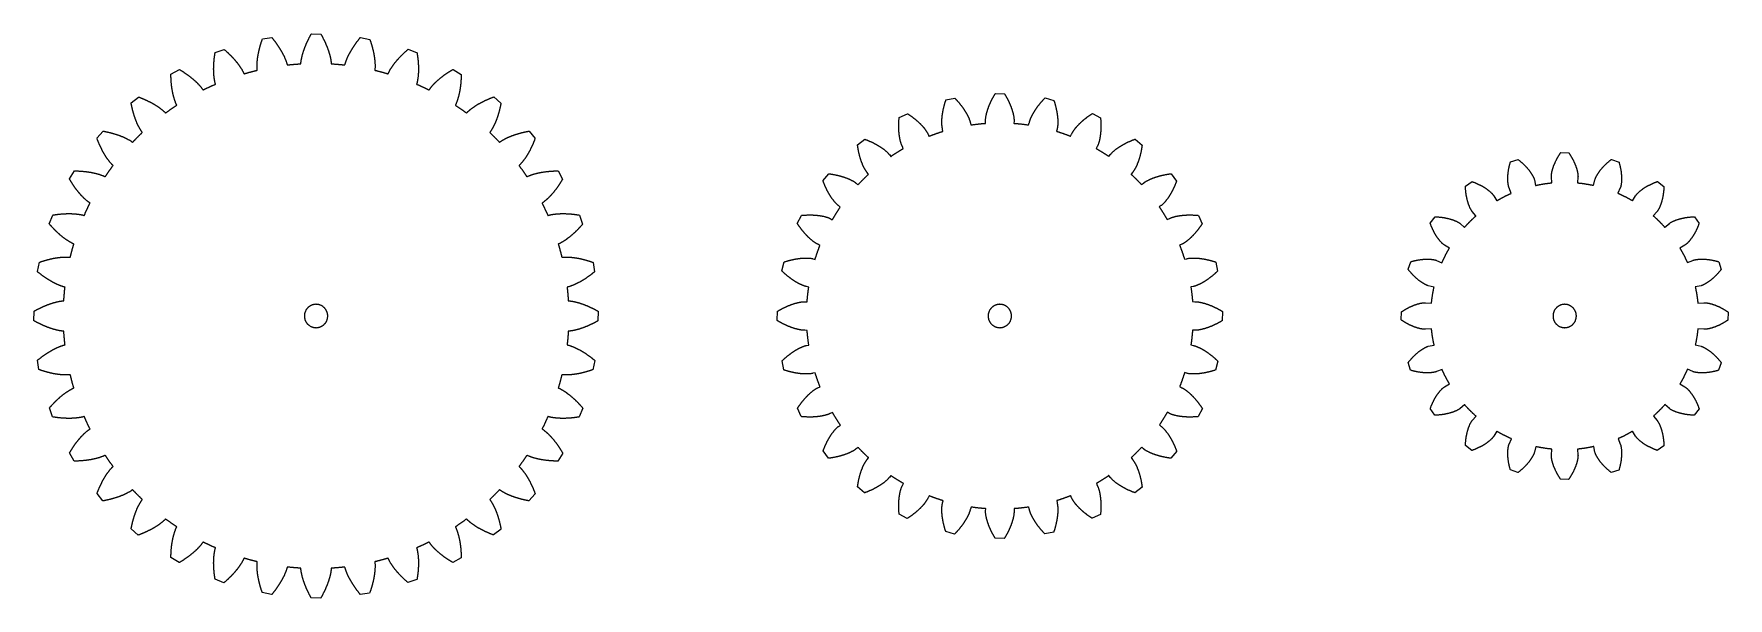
# Model space of a CAD drawing. Header units: millimetres. Extents: x -55 to 60, y -17 to 21.
import ezdxf

# ---------------------------------------------------------------- set-up
doc = ezdxf.new("R2010")
doc.units = ezdxf.units.MM
doc.header["$MEASUREMENT"] = 0
doc.layers.add('Layer 1', color=7, linetype='Continuous')

msp = doc.modelspace()

# ---------------------------------------------------------------- linework, layer by layer
at = {"layer": 'Layer 1', "color": 152, "lineweight": 25}
msp.add_lwpolyline([(-37.5194, 19.0084), (-37.4932, 19.0112), (-37.467, 19.0141), (-37.4407, 19.0168), (-37.4145, 19.0196), (-37.3883, 19.0223), (-37.362, 19.025), (-37.3358, 19.0276), (-37.3095, 19.0302), (-37.2833, 19.0327), (-37.257, 19.0352), (-37.2308, 19.0377), (-37.2045, 19.0401), (-37.1782, 19.0425), (-37.152, 19.0448), (-37.1257, 19.0471), (-37.0994, 19.0494), (-37.0731, 19.0516), (-37.0469, 19.0538), (-37.0206, 19.0559), (-36.9943, 19.058), (-36.968, 19.0601), (-36.9417, 19.0621), (-36.9154, 19.0641), (-36.8891, 19.066), (-36.8628, 19.0679), (-36.8365, 19.0698), (-36.8101, 19.0716), (-36.7838, 19.0734), (-36.7575, 19.0751), (-36.7312, 19.0768), (-36.7049, 19.0785), (-36.6785, 19.0801), (-36.6744, 19.0803), (-36.6728, 19.1067), (-36.6708, 19.133), (-36.6685, 19.1593), (-36.6658, 19.1855), (-36.6628, 19.2118), (-36.6595, 19.238), (-36.6559, 19.2642), (-36.6521, 19.2903), (-36.648, 19.3163), (-36.6437, 19.3424), (-36.6392, 19.3684), (-36.6345, 19.3944), (-36.6295, 19.4203), (-36.6244, 19.4462), (-36.6191, 19.4721), (-36.6135, 19.4979), (-36.6078, 19.5237), (-36.6019, 19.5495), (-36.5959, 19.5752), (-36.5896, 19.6008), (-36.5832, 19.6265), (-36.5766, 19.652), (-36.5699, 19.6776), (-36.563, 19.7031), (-36.556, 19.7285), (-36.5488, 19.7539), (-36.5415, 19.7793), (-36.534, 19.8046), (-36.5264, 19.8299), (-36.5186, 19.8551), (-36.5107, 19.8803), (-36.5027, 19.9054), (-36.4945, 19.9306), (-36.4862, 19.9557), (-36.4778, 19.9807), (-36.4692, 20.0057), (-36.4605, 20.0307), (-36.4517, 20.0556), (-36.4428, 20.0805), (-36.4337, 20.1053), (-36.4245, 20.1301), (-36.4153, 20.1548), (-36.4059, 20.1795), (-36.3963, 20.2042), (-36.3867, 20.2288), (-36.377, 20.2533), (-36.3671, 20.2778), (-36.3572, 20.3023), (-36.3471, 20.3268), (-36.3369, 20.3512), (-36.3266, 20.3756), (-36.3162, 20.4), (-36.3057, 20.4243), (-36.2951, 20.4485), (-36.2844, 20.4727), (-36.2736, 20.4968), (-36.2627, 20.5209), (-36.2517, 20.5449), (-36.2406, 20.5689), (-36.2294, 20.5929), (-36.2182, 20.6169), (-36.2068, 20.6407), (-36.1953, 20.6645), (-36.1838, 20.6882), (-36.1721, 20.712), (-36.1604, 20.7357), (-36.1486, 20.7594), (-36.1366, 20.783), (-36.1246, 20.8066), (-36.1125, 20.8301), (-36.1003, 20.8536), (-36.088, 20.877), (-36.0757, 20.9005), (-36.0632, 20.9238), (-36.0507, 20.947), (-36.0381, 20.9703), (-36.0254, 20.9935), (-36.0126, 21.0167), (-35.9998, 21.0398), (-35.9868, 21.0629), (-35.9738, 21.086), (-35.9606, 21.109), (-35.3144, 21.086), (-35.3013, 21.0629), (-35.2884, 21.0398), (-35.2755, 21.0167), (-35.2627, 20.9935), (-35.25, 20.9703), (-35.2374, 20.947), (-35.2249, 20.9238), (-35.2125, 20.9005), (-35.2001, 20.877), (-35.1878, 20.8536), (-35.1756, 20.8301), (-35.1636, 20.8066), (-35.1515, 20.783), (-35.1396, 20.7594), (-35.1278, 20.7357), (-35.116, 20.712), (-35.1044, 20.6882), (-35.0928, 20.6645), (-35.0813, 20.6407), (-35.07, 20.6169), (-35.0587, 20.5929), (-35.0475, 20.5689), (-35.0364, 20.5449), (-35.0254, 20.5209), (-35.0146, 20.4968), (-35.0038, 20.4727), (-34.9931, 20.4485), (-34.9825, 20.4243), (-34.972, 20.4), (-34.9616, 20.3756), (-34.9513, 20.3512), (-34.9411, 20.3268), (-34.931, 20.3023), (-34.921, 20.2778), (-34.9112, 20.2533), (-34.9014, 20.2288), (-34.8918, 20.2042), (-34.8823, 20.1795), (-34.8729, 20.1548), (-34.8636, 20.1301), (-34.8544, 20.1053), (-34.8454, 20.0805), (-34.8364, 20.0556), (-34.8276, 20.0307), (-34.8189, 20.0057), (-34.8104, 19.9807), (-34.802, 19.9557), (-34.7937, 19.9306), (-34.7855, 19.9054), (-34.7774, 19.8803), (-34.7696, 19.8551), (-34.7618, 19.8299), (-34.7542, 19.8046), (-34.7467, 19.7793), (-34.7394, 19.7539), (-34.7322, 19.7285), (-34.7251, 19.7031), (-34.7183, 19.6776), (-34.7115, 19.652), (-34.705, 19.6265), (-34.6985, 19.6008), (-34.6923, 19.5752), (-34.6862, 19.5495), (-34.6803, 19.5237), (-34.6746, 19.4979), (-34.6691, 19.4721), (-34.6638, 19.4462), (-34.6586, 19.4203), (-34.6537, 19.3944), (-34.6489, 19.3684), (-34.6444, 19.3424), (-34.6401, 19.3163), (-34.6361, 19.2903), (-34.6323, 19.2642), (-34.6287, 19.238), (-34.6254, 19.2118), (-34.6224, 19.1855), (-34.6197, 19.1593), (-34.6173, 19.133), (-34.6153, 19.1067), (-34.6137, 19.0803), (-34.5874, 19.0787), (-34.5611, 19.0771), (-34.5347, 19.0754), (-34.5084, 19.0737), (-34.4821, 19.0719), (-34.4558, 19.0701), (-34.4295, 19.0682), (-34.4032, 19.0663), (-34.3769, 19.0644), (-34.3506, 19.0624), (-34.3243, 19.0604), (-34.298, 19.0584), (-34.2717, 19.0563), (-34.2454, 19.0541), (-34.2191, 19.052), (-34.1928, 19.0498), (-34.1665, 19.0475), (-34.1403, 19.0452), (-34.114, 19.0429), (-34.0877, 19.0405), (-34.0615, 19.0381), (-34.0352, 19.0356), (-34.0089, 19.0331), (-33.9827, 19.0306), (-33.9564, 19.028), (-33.9302, 19.0254), (-33.904, 19.0227), (-33.8777, 19.02), (-33.8515, 19.0173), (-33.8253, 19.0145), (-33.799, 19.0117), (-33.7728, 19.0088), (-33.7466, 19.0059), (-33.7204, 19.003), (-33.6942, 19), (-33.6901, 18.9995), (-33.6839, 19.0252), (-33.6774, 19.0508), (-33.6705, 19.0762), (-33.6633, 19.1016), (-33.6558, 19.1269), (-33.648, 19.1522), (-33.6399, 19.1773), (-33.6316, 19.2024), (-33.6231, 19.2274), (-33.6144, 19.2523), (-33.6054, 19.2771), (-33.5962, 19.3019), (-33.5868, 19.3266), (-33.5773, 19.3512), (-33.5675, 19.3757), (-33.5576, 19.4002), (-33.5475, 19.4246), (-33.5372, 19.449), (-33.5268, 19.4732), (-33.5162, 19.4974), (-33.5054, 19.5215), (-33.4945, 19.5456), (-33.4834, 19.5696), (-33.4722, 19.5935), (-33.4609, 19.6173), (-33.4494, 19.6411), (-33.4378, 19.6648), (-33.426, 19.6884), (-33.4141, 19.712), (-33.4021, 19.7355), (-33.3899, 19.7589), (-33.3777, 19.7823), (-33.3652, 19.8056), (-33.3527, 19.8289), (-33.3401, 19.8521), (-33.3273, 19.8752), (-33.3144, 19.8983), (-33.3014, 19.9213), (-33.2883, 19.9443), (-33.275, 19.9672), (-33.2617, 19.99), (-33.2483, 20.0127), (-33.2347, 20.0354), (-33.2211, 20.058), (-33.2073, 20.0806), (-33.1935, 20.1031), (-33.1795, 20.1255), (-33.1655, 20.1479), (-33.1513, 20.1702), (-33.137, 20.1925), (-33.1226, 20.2147), (-33.1081, 20.2369), (-33.0936, 20.259), (-33.0789, 20.2811), (-33.0642, 20.303), (-33.0494, 20.3249), (-33.0345, 20.3467), (-33.0195, 20.3685), (-33.0044, 20.3902), (-32.9892, 20.4119), (-32.9739, 20.4335), (-32.9586, 20.455), (-32.9432, 20.4765), (-32.9277, 20.4978), (-32.9121, 20.5192), (-32.8964, 20.5405), (-32.8807, 20.5617), (-32.8648, 20.5829), (-32.8488, 20.6041), (-32.8329, 20.6251), (-32.8168, 20.6461), (-32.8006, 20.6671), (-32.7844, 20.688), (-32.7681, 20.7088), (-32.7517, 20.7296), (-32.7353, 20.7503), (-32.7187, 20.7709), (-32.7021, 20.7915), (-32.6854, 20.8121), (-32.6686, 20.8326), (-32.6518, 20.8531), (-32.6349, 20.8735), (-32.0024, 20.7386), (-31.9936, 20.7136), (-31.9848, 20.6886), (-31.9762, 20.6635), (-31.9676, 20.6385), (-31.9592, 20.6134), (-31.9508, 20.5883), (-31.9425, 20.5632), (-31.9343, 20.5381), (-31.9262, 20.5129), (-31.9182, 20.4877), (-31.9102, 20.4624), (-31.9024, 20.4372), (-31.8947, 20.4119), (-31.887, 20.3865), (-31.8795, 20.3612), (-31.872, 20.3358), (-31.8647, 20.3104), (-31.8574, 20.285), (-31.8503, 20.2595), (-31.8432, 20.2341), (-31.8363, 20.2086), (-31.8294, 20.183), (-31.8226, 20.1574), (-31.816, 20.1318), (-31.8095, 20.1063), (-31.803, 20.0806), (-31.7967, 20.055), (-31.7905, 20.0293), (-31.7843, 20.0035), (-31.7783, 19.9777), (-31.7724, 19.9519), (-31.7666, 19.9261), (-31.7609, 19.9002), (-31.7554, 19.8744), (-31.7499, 19.8485), (-31.7446, 19.8227), (-31.7394, 19.7967), (-31.7343, 19.7708), (-31.7293, 19.7449), (-31.7245, 19.7189), (-31.7198, 19.6929), (-31.7152, 19.6669), (-31.7107, 19.6408), (-31.7063, 19.6147), (-31.7021, 19.5886), (-31.698, 19.5625), (-31.6941, 19.5364), (-31.6902, 19.5103), (-31.6866, 19.4841), (-31.683, 19.4579), (-31.6796, 19.4318), (-31.6764, 19.4056), (-31.6732, 19.3793), (-31.6703, 19.3531), (-31.6674, 19.3269), (-31.6648, 19.3006), (-31.6623, 19.2743), (-31.6599, 19.248), (-31.6577, 19.2217), (-31.6557, 19.1954), (-31.6538, 19.169), (-31.6522, 19.1426), (-31.6506, 19.1163), (-31.6493, 19.0899), (-31.6482, 19.0635), (-31.6472, 19.0371), (-31.6464, 19.0107), (-31.6459, 18.9843), (-31.6455, 18.9579), (-31.6453, 18.9315), (-31.6454, 18.9051), (-31.6457, 18.8787), (-31.6462, 18.8523), (-31.647, 18.8259), (-31.6481, 18.7995), (-31.6494, 18.7732), (-31.651, 18.7468), (-31.6529, 18.7205), (-31.6551, 18.6942), (-31.6577, 18.6679), (-31.6607, 18.6417), (-31.635, 18.6355), (-31.6094, 18.6293), (-31.5838, 18.6231), (-31.5581, 18.6168), (-31.5325, 18.6105), (-31.5069, 18.6042), (-31.4814, 18.5978), (-31.4558, 18.5913), (-31.4302, 18.5849), (-31.4046, 18.5784), (-31.3791, 18.5718), (-31.3536, 18.5652), (-31.328, 18.5586), (-31.3025, 18.5519), (-31.277, 18.5452), (-31.2515, 18.5385), (-31.226, 18.5317), (-31.2005, 18.5249), (-31.1751, 18.518), (-31.1496, 18.5111), (-31.1242, 18.5042), (-31.0987, 18.4972), (-31.0733, 18.4902), (-31.0479, 18.4831), (-31.0225, 18.476), (-30.9971, 18.4689), (-30.9717, 18.4617), (-30.9463, 18.4545), (-30.921, 18.4472), (-30.8956, 18.4399), (-30.8703, 18.4326), (-30.845, 18.4252), (-30.8197, 18.4178), (-30.7944, 18.4104), (-30.7691, 18.4029), (-30.7651, 18.4017), (-30.7546, 18.4259), (-30.7437, 18.45), (-30.7325, 18.4739), (-30.721, 18.4976), (-30.7092, 18.5212), (-30.6971, 18.5447), (-30.6848, 18.5681), (-30.6723, 18.5913), (-30.6596, 18.6145), (-30.6467, 18.6375), (-30.6335, 18.6604), (-30.6202, 18.6832), (-30.6067, 18.7059), (-30.593, 18.7284), (-30.5791, 18.7509), (-30.5651, 18.7733), (-30.5509, 18.7956), (-30.5365, 18.8178), (-30.5221, 18.8398), (-30.5074, 18.8618), (-30.4926, 18.8837), (-30.4777, 18.9055), (-30.4626, 18.9272), (-30.4474, 18.9488), (-30.4321, 18.9703), (-30.4167, 18.9917), (-30.4011, 19.0131), (-30.3854, 19.0343), (-30.3696, 19.0555), (-30.3537, 19.0765), (-30.3377, 19.0975), (-30.3215, 19.1183), (-30.3052, 19.1392), (-30.2888, 19.1599), (-30.2724, 19.1805), (-30.2558, 19.2011), (-30.2391, 19.2216), (-30.2223, 19.242), (-30.2054, 19.2623), (-30.1883, 19.2826), (-30.1713, 19.3027), (-30.1541, 19.3228), (-30.1368, 19.3428), (-30.1194, 19.3627), (-30.102, 19.3825), (-30.0844, 19.4023), (-30.0668, 19.4219), (-30.0491, 19.4415), (-30.0312, 19.4611), (-30.0133, 19.4805), (-29.9952, 19.4999), (-29.9771, 19.5193), (-29.959, 19.5385), (-29.9407, 19.5577), (-29.9224, 19.5767), (-29.904, 19.5957), (-29.8856, 19.6146), (-29.867, 19.6334), (-29.8484, 19.6522), (-29.8296, 19.6709), (-29.8108, 19.6895), (-29.792, 19.708), (-29.7731, 19.7265), (-29.7541, 19.7449), (-29.7351, 19.7632), (-29.7159, 19.7815), (-29.6967, 19.7996), (-29.6774, 19.8177), (-29.658, 19.8358), (-29.6386, 19.8538), (-29.6192, 19.8717), (-29.5996, 19.8895), (-29.5799, 19.9073), (-29.5603, 19.9249), (-29.5406, 19.9425), (-29.5208, 19.96), (-29.5009, 19.9775), (-29.481, 19.9949), (-29.461, 20.0123), (-29.4409, 20.0296), (-29.4207, 20.0468), (-29.4005, 20.064), (-28.8011, 19.8213), (-28.7968, 19.7951), (-28.7925, 19.769), (-28.7883, 19.7428), (-28.7842, 19.7167), (-28.7802, 19.6905), (-28.7763, 19.6644), (-28.7725, 19.6382), (-28.7688, 19.6121), (-28.7652, 19.5858), (-28.7617, 19.5596), (-28.7583, 19.5333), (-28.755, 19.5071), (-28.7517, 19.4808), (-28.7486, 19.4545), (-28.7456, 19.4283), (-28.7426, 19.402), (-28.7398, 19.3757), (-28.7371, 19.3494), (-28.7345, 19.3231), (-28.7319, 19.2968), (-28.7295, 19.2705), (-28.7272, 19.2441), (-28.725, 19.2178), (-28.7229, 19.1914), (-28.7209, 19.1651), (-28.719, 19.1387), (-28.7172, 19.1123), (-28.7155, 19.0859), (-28.714, 19.0595), (-28.7125, 19.0331), (-28.7112, 19.0066), (-28.71, 18.9802), (-28.7089, 18.9537), (-28.7079, 18.9273), (-28.707, 18.9009), (-28.7063, 18.8745), (-28.7056, 18.8481), (-28.7051, 18.8217), (-28.7047, 18.7953), (-28.7045, 18.7689), (-28.7043, 18.7424), (-28.7043, 18.716), (-28.7044, 18.6896), (-28.7047, 18.6631), (-28.705, 18.6367), (-28.7055, 18.6103), (-28.7062, 18.5839), (-28.707, 18.5575), (-28.7079, 18.531), (-28.7089, 18.5046), (-28.7101, 18.4783), (-28.7115, 18.4519), (-28.713, 18.4255), (-28.7146, 18.3992), (-28.7164, 18.3729), (-28.7183, 18.3465), (-28.7204, 18.3202), (-28.7227, 18.2939), (-28.7251, 18.2676), (-28.7276, 18.2413), (-28.7304, 18.215), (-28.7333, 18.1888), (-28.7364, 18.1626), (-28.7397, 18.1363), (-28.7431, 18.1102), (-28.7467, 18.084), (-28.7506, 18.0579), (-28.7546, 18.0318), (-28.7588, 18.0057), (-28.7633, 17.9797), (-28.7679, 17.9537), (-28.7728, 17.9277), (-28.7779, 17.9018), (-28.7832, 17.876), (-28.7888, 17.8502), (-28.7947, 17.8244), (-28.8009, 17.7987), (-28.8073, 17.7732), (-28.8141, 17.7477), (-28.8212, 17.7222), (-28.8287, 17.6969), (-28.8045, 17.6864), (-28.7803, 17.6758), (-28.7562, 17.6653), (-28.732, 17.6546), (-28.7079, 17.644), (-28.6838, 17.6333), (-28.6597, 17.6225), (-28.6356, 17.6118), (-28.6116, 17.6009), (-28.5875, 17.5901), (-28.5635, 17.5792), (-28.5395, 17.5683), (-28.5155, 17.5573), (-28.4915, 17.5463), (-28.4676, 17.5353), (-28.4436, 17.5242), (-28.4197, 17.5131), (-28.3958, 17.502), (-28.3719, 17.4908), (-28.3481, 17.4796), (-28.3242, 17.4683), (-28.3004, 17.457), (-28.2765, 17.4457), (-28.2527, 17.4343), (-28.229, 17.4229), (-28.2052, 17.4115), (-28.1814, 17.4), (-28.1577, 17.3885), (-28.134, 17.377), (-28.1103, 17.3654), (-28.0866, 17.3538), (-28.063, 17.3421), (-28.0393, 17.3304), (-28.0157, 17.3187), (-27.9921, 17.3069), (-27.9884, 17.3051), (-27.9738, 17.3271), (-27.9589, 17.3489), (-27.9438, 17.3705), (-27.9283, 17.3919), (-27.9126, 17.4131), (-27.8966, 17.4341), (-27.8805, 17.455), (-27.8641, 17.4757), (-27.8475, 17.4963), (-27.8308, 17.5167), (-27.8139, 17.5369), (-27.7968, 17.5571), (-27.7795, 17.5771), (-27.7621, 17.597), (-27.7446, 17.6167), (-27.7269, 17.6363), (-27.709, 17.6558), (-27.691, 17.6751), (-27.6729, 17.6943), (-27.6547, 17.7134), (-27.6363, 17.7324), (-27.6179, 17.7513), (-27.5993, 17.7701), (-27.5805, 17.7887), (-27.5617, 17.8072), (-27.5428, 17.8256), (-27.5238, 17.8439), (-27.5046, 17.8621), (-27.4854, 17.8802), (-27.4661, 17.8982), (-27.4466, 17.916), (-27.4271, 17.9338), (-27.4074, 17.9515), (-27.3877, 17.9691), (-27.3679, 17.9865), (-27.348, 18.0039), (-27.328, 18.0211), (-27.3079, 18.0383), (-27.2877, 18.0554), (-27.2674, 18.0724), (-27.2471, 18.0893), (-27.2267, 18.106), (-27.2062, 18.1227), (-27.1857, 18.1393), (-27.165, 18.1558), (-27.1443, 18.1722), (-27.1235, 18.1885), (-27.1026, 18.2047), (-27.0817, 18.2209), (-27.0606, 18.237), (-27.0395, 18.2529), (-27.0183, 18.2688), (-26.9971, 18.2846), (-26.9758, 18.3003), (-26.9544, 18.3159), (-26.933, 18.3314), (-26.9116, 18.3468), (-26.89, 18.3621), (-26.8684, 18.3773), (-26.8467, 18.3925), (-26.825, 18.4076), (-26.8033, 18.4226), (-26.7814, 18.4375), (-26.7595, 18.4523), (-26.7376, 18.467), (-26.7155, 18.4817), (-26.6935, 18.4962), (-26.6713, 18.5107), (-26.6491, 18.5252), (-26.6269, 18.5395), (-26.6046, 18.5537), (-26.5822, 18.5679), (-26.5598, 18.582), (-26.5374, 18.5959), (-26.5149, 18.6098), (-26.4924, 18.6237), (-26.4698, 18.6374), (-26.4471, 18.6511), (-26.4244, 18.6647), (-26.4016, 18.6783), (-26.3788, 18.6917), (-26.3559, 18.7051), (-25.8077, 18.362), (-25.808, 18.3355), (-25.8083, 18.309), (-25.8087, 18.2825), (-25.8093, 18.2561), (-25.8099, 18.2296), (-25.8106, 18.2032), (-25.8114, 18.1768), (-25.8123, 18.1504), (-25.8133, 18.1239), (-25.8144, 18.0974), (-25.8155, 18.071), (-25.8168, 18.0446), (-25.8182, 18.0182), (-25.8197, 17.9917), (-25.8213, 17.9654), (-25.8229, 17.9389), (-25.8247, 17.9125), (-25.8266, 17.8862), (-25.8286, 17.8598), (-25.8307, 17.8335), (-25.8329, 17.8072), (-25.8352, 17.7808), (-25.8376, 17.7545), (-25.8401, 17.7281), (-25.8427, 17.7019), (-25.8454, 17.6756), (-25.8482, 17.6493), (-25.8512, 17.623), (-25.8542, 17.5967), (-25.8574, 17.5704), (-25.8606, 17.5441), (-25.864, 17.5179), (-25.8675, 17.4917), (-25.8711, 17.4655), (-25.8749, 17.4393), (-25.8787, 17.4132), (-25.8827, 17.3871), (-25.8868, 17.361), (-25.891, 17.3349), (-25.8953, 17.3088), (-25.8997, 17.2828), (-25.9043, 17.2567), (-25.909, 17.2307), (-25.9139, 17.2047), (-25.9188, 17.1787), (-25.9239, 17.1528), (-25.9291, 17.1269), (-25.9345, 17.1011), (-25.94, 17.0752), (-25.9456, 17.0494), (-25.9513, 17.0236), (-25.9572, 16.9979), (-25.9633, 16.9722), (-25.9695, 16.9465), (-25.9758, 16.9209), (-25.9823, 16.8953), (-25.9889, 16.8698), (-25.9957, 16.8442), (-26.0026, 16.8187), (-26.0097, 16.7933), (-26.017, 16.7679), (-26.0244, 16.7425), (-26.032, 16.7173), (-26.0398, 16.692), (-26.0477, 16.6669), (-26.0559, 16.6417), (-26.0642, 16.6166), (-26.0727, 16.5916), (-26.0813, 16.5667), (-26.0902, 16.5418), (-26.0993, 16.517), (-26.1087, 16.4923), (-26.1182, 16.4677), (-26.1279, 16.4432), (-26.1379, 16.4187), (-26.1482, 16.3944), (-26.1587, 16.3702), (-26.1695, 16.3461), (-26.1806, 16.3222), (-26.192, 16.2984), (-26.2038, 16.2747), (-26.1818, 16.2602), (-26.1598, 16.2456), (-26.1379, 16.231), (-26.1159, 16.2163), (-26.094, 16.2016), (-26.0721, 16.1869), (-26.0503, 16.1721), (-26.0284, 16.1573), (-26.0066, 16.1425), (-25.9848, 16.1277), (-25.9631, 16.1128), (-25.9413, 16.0978), (-25.9196, 16.0829), (-25.8979, 16.0679), (-25.8762, 16.0529), (-25.8546, 16.0378), (-25.8329, 16.0227), (-25.8113, 16.0076), (-25.7897, 15.9924), (-25.7682, 15.9772), (-25.7466, 15.962), (-25.7251, 15.9467), (-25.7036, 15.9315), (-25.6822, 15.9161), (-25.6607, 15.9008), (-25.6393, 15.8854), (-25.6179, 15.87), (-25.5965, 15.8545), (-25.5752, 15.839), (-25.5539, 15.8235), (-25.5326, 15.8079), (-25.5113, 15.7923), (-25.49, 15.7767), (-25.4688, 15.7611), (-25.4476, 15.7454), (-25.4443, 15.7429), (-25.4261, 15.7621), (-25.4077, 15.781), (-25.389, 15.7996), (-25.37, 15.8179), (-25.3509, 15.8361), (-25.3315, 15.8541), (-25.312, 15.8718), (-25.2922, 15.8894), (-25.2724, 15.9067), (-25.2523, 15.924), (-25.2322, 15.941), (-25.2118, 15.9578), (-25.1914, 15.9745), (-25.1708, 15.9911), (-25.1501, 16.0075), (-25.1292, 16.0237), (-25.1083, 16.0398), (-25.0872, 16.0557), (-25.066, 16.0715), (-25.0448, 16.0871), (-25.0234, 16.1027), (-25.0019, 16.118), (-24.9803, 16.1333), (-24.9586, 16.1484), (-24.9369, 16.1633), (-24.9151, 16.1782), (-24.8932, 16.1929), (-24.8712, 16.2075), (-24.849, 16.222), (-24.8269, 16.2363), (-24.8047, 16.2505), (-24.7824, 16.2646), (-24.7599, 16.2786), (-24.7374, 16.2925), (-24.7149, 16.3063), (-24.6923, 16.3199), (-24.6696, 16.3334), (-24.6468, 16.3469), (-24.6239, 16.3602), (-24.601, 16.3734), (-24.5781, 16.3865), (-24.5551, 16.3995), (-24.532, 16.4123), (-24.5089, 16.4251), (-24.4857, 16.4378), (-24.4624, 16.4503), (-24.4392, 16.4628), (-24.4158, 16.4751), (-24.3923, 16.4874), (-24.3688, 16.4995), (-24.3452, 16.5116), (-24.3216, 16.5236), (-24.2979, 16.5354), (-24.2742, 16.5472), (-24.2505, 16.5588), (-24.2267, 16.5704), (-24.203, 16.5818), (-24.1791, 16.5932), (-24.1552, 16.6044), (-24.1311, 16.6156), (-24.1071, 16.6267), (-24.0831, 16.6376), (-24.059, 16.6485), (-24.0349, 16.6593), (-24.0107, 16.67), (-23.9864, 16.6806), (-23.9622, 16.6911), (-23.9379, 16.7015), (-23.9135, 16.7119), (-23.8891, 16.7221), (-23.8647, 16.7323), (-23.8402, 16.7424), (-23.8157, 16.7523), (-23.7912, 16.7622), (-23.7666, 16.772), (-23.742, 16.7817), (-23.7174, 16.7913), (-23.6927, 16.8009), (-23.6679, 16.8103), (-23.6432, 16.8197), (-23.6183, 16.829), (-23.5935, 16.8382), (-23.1132, 16.4052), (-23.1181, 16.3791), (-23.123, 16.3531), (-23.128, 16.3271), (-23.1331, 16.3011), (-23.1383, 16.2751), (-23.1436, 16.2492), (-23.149, 16.2234), (-23.1544, 16.1975), (-23.16, 16.1716), (-23.1657, 16.1457), (-23.1714, 16.1199), (-23.1773, 16.0942), (-23.1832, 16.0683), (-23.1893, 16.0426), (-23.1954, 16.0169), (-23.2017, 15.9911), (-23.208, 15.9654), (-23.2144, 15.9399), (-23.221, 15.9142), (-23.2276, 15.8887), (-23.2343, 15.8631), (-23.2412, 15.8375), (-23.2481, 15.812), (-23.2551, 15.7865), (-23.2623, 15.7611), (-23.2695, 15.7357), (-23.2768, 15.7103), (-23.2843, 15.6849), (-23.2919, 15.6595), (-23.2996, 15.6342), (-23.3074, 15.6089), (-23.3152, 15.5836), (-23.3233, 15.5584), (-23.3314, 15.5332), (-23.3396, 15.5081), (-23.3479, 15.4831), (-23.3563, 15.458), (-23.3649, 15.433), (-23.3736, 15.408), (-23.3823, 15.3832), (-23.3912, 15.3583), (-23.4003, 15.3334), (-23.4094, 15.3086), (-23.4187, 15.2838), (-23.4281, 15.2591), (-23.4376, 15.2345), (-23.4472, 15.2099), (-23.457, 15.1854), (-23.4669, 15.1608), (-23.4769, 15.1364), (-23.487, 15.112), (-23.4973, 15.0877), (-23.5077, 15.0634), (-23.5183, 15.0392), (-23.529, 15.0151), (-23.5398, 14.991), (-23.5508, 14.967), (-23.5619, 14.9431), (-23.5731, 14.9192), (-23.5845, 14.8953), (-23.5961, 14.8716), (-23.6078, 14.8479), (-23.6197, 14.8243), (-23.6317, 14.8008), (-23.6439, 14.7774), (-23.6563, 14.754), (-23.6688, 14.7308), (-23.6815, 14.7076), (-23.6944, 14.6846), (-23.7075, 14.6616), (-23.7208, 14.6388), (-23.7342, 14.6161), (-23.7479, 14.5935), (-23.7617, 14.5711), (-23.7758, 14.5487), (-23.7902, 14.5265), (-23.8047, 14.5045), (-23.8195, 14.4827), (-23.8346, 14.461), (-23.85, 14.4396), (-23.8657, 14.4183), (-23.8466, 14.4002), (-23.8275, 14.382), (-23.8084, 14.3638), (-23.7893, 14.3455), (-23.7703, 14.3273), (-23.7513, 14.309), (-23.7324, 14.2906), (-23.7134, 14.2723), (-23.6945, 14.2539), (-23.6756, 14.2355), (-23.6568, 14.217), (-23.6379, 14.1986), (-23.6192, 14.18), (-23.6004, 14.1615), (-23.5816, 14.143), (-23.5629, 14.1244), (-23.5443, 14.1057), (-23.5256, 14.0871), (-23.507, 14.0684), (-23.4884, 14.0497), (-23.4698, 14.031), (-23.4513, 14.0122), (-23.4328, 13.9934), (-23.4143, 13.9746), (-23.3958, 13.9558), (-23.3774, 13.9369), (-23.359, 13.918), (-23.3407, 13.899), (-23.3223, 13.8801), (-23.304, 13.8611), (-23.2858, 13.8421), (-23.2675, 13.823), (-23.2493, 13.804), (-23.2311, 13.7849), (-23.2129, 13.7657), (-23.2101, 13.7628), (-23.1889, 13.7785), (-23.1674, 13.7938), (-23.1458, 13.8089), (-23.1239, 13.8237), (-23.1019, 13.8383), (-23.0797, 13.8526), (-23.0574, 13.8667), (-23.0349, 13.8806), (-23.0124, 13.8942), (-22.9896, 13.9077), (-22.9668, 13.9209), (-22.9438, 13.934), (-22.9208, 13.9469), (-22.8977, 13.9596), (-22.8744, 13.9721), (-22.851, 13.9845), (-22.8276, 13.9967), (-22.8041, 14.0088), (-22.7805, 14.0206), (-22.7569, 14.0323), (-22.7331, 14.0439), (-22.7093, 14.0553), (-22.6854, 14.0666), (-22.6614, 14.0777), (-22.6374, 14.0886), (-22.6134, 14.0995), (-22.5892, 14.1102), (-22.565, 14.1207), (-22.5407, 14.1311), (-22.5164, 14.1414), (-22.4921, 14.1515), (-22.4676, 14.1615), (-22.4431, 14.1715), (-22.4185, 14.1812), (-22.394, 14.1908), (-22.3693, 14.2003), (-22.3446, 14.2097), (-22.3198, 14.219), (-22.295, 14.2282), (-22.2702, 14.2372), (-22.2453, 14.2461), (-22.2204, 14.2549), (-22.1954, 14.2636), (-22.1704, 14.2721), (-22.1454, 14.2806), (-22.1203, 14.2889), (-22.0952, 14.2971), (-22.0701, 14.3052), (-22.0448, 14.3132), (-22.0196, 14.3211), (-21.9943, 14.3289), (-21.9689, 14.3366), (-21.9436, 14.3441), (-21.9182, 14.3516), (-21.8928, 14.3589), (-21.8674, 14.3662), (-21.842, 14.3733), (-21.8165, 14.3804), (-21.791, 14.3873), (-21.7654, 14.3941), (-21.7398, 14.4009), (-21.7142, 14.4075), (-21.6886, 14.414), (-21.663, 14.4204), (-21.6373, 14.4268), (-21.6116, 14.433), (-21.5859, 14.4392), (-21.5601, 14.4452), (-21.5343, 14.4512), (-21.5085, 14.457), (-21.4827, 14.4628), (-21.4568, 14.4684), (-21.4309, 14.474), (-21.4051, 14.4795), (-21.3792, 14.4848), (-21.3533, 14.4901), (-21.3274, 14.4953), (-21.3014, 14.5004), (-21.2754, 14.5055), (-21.2494, 14.5104), (-21.2233, 14.5152), (-21.1972, 14.52), (-20.7995, 14.0101), (-20.8087, 13.9853), (-20.8181, 13.9605), (-20.8276, 13.9358), (-20.8371, 13.9111), (-20.8468, 13.8864), (-20.8565, 13.8618), (-20.8662, 13.8373), (-20.8761, 13.8128), (-20.8861, 13.7882), (-20.8962, 13.7637), (-20.9063, 13.7393), (-20.9165, 13.715), (-20.9269, 13.6906), (-20.9373, 13.6662), (-20.9478, 13.642), (-20.9585, 13.6177), (-20.9692, 13.5935), (-20.9799, 13.5695), (-20.9908, 13.5453), (-21.0018, 13.5213), (-21.0128, 13.4973), (-21.024, 13.4733), (-21.0353, 13.4494), (-21.0466, 13.4255), (-21.0581, 13.4017), (-21.0696, 13.3779), (-21.0813, 13.3542), (-21.093, 13.3305), (-21.1049, 13.3068), (-21.1168, 13.2832), (-21.1289, 13.2596), (-21.1411, 13.2361), (-21.1533, 13.2127), (-21.1657, 13.1893), (-21.1781, 13.166), (-21.1907, 13.1428), (-21.2033, 13.1196), (-21.2161, 13.0965), (-21.229, 13.0733), (-21.242, 13.0504), (-21.255, 13.0274), (-21.2682, 13.0045), (-21.2816, 12.9817), (-21.295, 12.9589), (-21.3086, 12.9362), (-21.3222, 12.9135), (-21.3359, 12.891), (-21.3498, 12.8685), (-21.3638, 12.8461), (-21.3779, 12.8238), (-21.3921, 12.8016), (-21.4065, 12.7794), (-21.421, 12.7573), (-21.4355, 12.7353), (-21.4503, 12.7134), (-21.4651, 12.6915), (-21.4801, 12.6698), (-21.4952, 12.6481), (-21.5104, 12.6265), (-21.5258, 12.6051), (-21.5413, 12.5837), (-21.557, 12.5624), (-21.5727, 12.5413), (-21.5887, 12.5202), (-21.6048, 12.4992), (-21.621, 12.4784), (-21.6374, 12.4577), (-21.6539, 12.4371), (-21.6706, 12.4166), (-21.6875, 12.3963), (-21.7045, 12.3761), (-21.7217, 12.3561), (-21.7391, 12.3362), (-21.7566, 12.3165), (-21.7744, 12.2969), (-21.7923, 12.2776), (-21.8105, 12.2584), (-21.8289, 12.2395), (-21.8475, 12.2208), (-21.8663, 12.2023), (-21.8855, 12.1841), (-21.8698, 12.1629), (-21.8542, 12.1417), (-21.8385, 12.1205), (-21.8229, 12.0992), (-21.8074, 12.0779), (-21.7919, 12.0566), (-21.7764, 12.0352), (-21.7609, 12.0139), (-21.7455, 11.9925), (-21.7301, 11.9711), (-21.7147, 11.9496), (-21.6994, 11.9282), (-21.6841, 11.9067), (-21.6688, 11.8852), (-21.6536, 11.8636), (-21.6384, 11.8421), (-21.6232, 11.8205), (-21.6081, 11.7989), (-21.593, 11.7773), (-21.5779, 11.7556), (-21.5629, 11.7339), (-21.5479, 11.7122), (-21.5329, 11.6905), (-21.518, 11.6688), (-21.5031, 11.647), (-21.4882, 11.6252), (-21.4734, 11.6034), (-21.4586, 11.5816), (-21.4439, 11.5597), (-21.4291, 11.5378), (-21.4144, 11.5159), (-21.3998, 11.494), (-21.3851, 11.4721), (-21.3706, 11.4501), (-21.356, 11.4281), (-21.3537, 11.4247), (-21.3301, 11.4365), (-21.3063, 11.4479), (-21.2824, 11.459), (-21.2583, 11.4698), (-21.234, 11.4803), (-21.2097, 11.4905), (-21.1853, 11.5005), (-21.1607, 11.5103), (-21.1361, 11.5198), (-21.1114, 11.5291), (-21.0866, 11.5382), (-21.0617, 11.5471), (-21.0368, 11.5558), (-21.0118, 11.5643), (-20.9867, 11.5726), (-20.9616, 11.5807), (-20.9364, 11.5887), (-20.9112, 11.5964), (-20.8859, 11.604), (-20.8605, 11.6115), (-20.8351, 11.6187), (-20.8097, 11.6258), (-20.7842, 11.6328), (-20.7587, 11.6396), (-20.7331, 11.6462), (-20.7075, 11.6527), (-20.6819, 11.659), (-20.6563, 11.6652), (-20.6305, 11.6712), (-20.6048, 11.6771), (-20.5791, 11.6829), (-20.5533, 11.6885), (-20.5274, 11.694), (-20.5015, 11.6993), (-20.4756, 11.7045), (-20.4497, 11.7096), (-20.4238, 11.7146), (-20.3977, 11.7194), (-20.3717, 11.7241), (-20.3457, 11.7287), (-20.3196, 11.7331), (-20.2936, 11.7375), (-20.2675, 11.7417), (-20.2414, 11.7458), (-20.2152, 11.7497), (-20.1891, 11.7536), (-20.163, 11.7573), (-20.1368, 11.7609), (-20.1106, 11.7644), (-20.0843, 11.7678), (-20.058, 11.7711), (-20.0317, 11.7742), (-20.0054, 11.7773), (-19.9792, 11.7802), (-19.9529, 11.7831), (-19.9266, 11.7858), (-19.9003, 11.7884), (-19.874, 11.7909), (-19.8477, 11.7933), (-19.8213, 11.7956), (-19.7949, 11.7978), (-19.7686, 11.7999), (-19.7422, 11.8018), (-19.7159, 11.8037), (-19.6895, 11.8055), (-19.6631, 11.8072), (-19.6367, 11.8088), (-19.6103, 11.8102), (-19.5838, 11.8116), (-19.5574, 11.8129), (-19.531, 11.8141), (-19.5045, 11.8152), (-19.4781, 11.8162), (-19.4517, 11.8171), (-19.4253, 11.8179), (-19.3988, 11.8186), (-19.3724, 11.8192), (-19.3459, 11.8197), (-19.3194, 11.8201), (-19.2929, 11.8205), (-19.2664, 11.8207), (-19.2399, 11.8209), (-18.9367, 11.2497), (-18.9502, 11.2268), (-18.9637, 11.2041), (-18.9773, 11.1813), (-18.991, 11.1587), (-19.0048, 11.1361), (-19.0186, 11.1135), (-19.0325, 11.0911), (-19.0465, 11.0687), (-19.0606, 11.0462), (-19.0748, 11.0238), (-19.089, 11.0016), (-19.1033, 10.9793), (-19.1177, 10.9571), (-19.1322, 10.935), (-19.1468, 10.9129), (-19.1615, 10.8909), (-19.1762, 10.8689), (-19.191, 10.847), (-19.2059, 10.8252), (-19.2208, 10.8034), (-19.2359, 10.7817), (-19.2511, 10.76), (-19.2663, 10.7384), (-19.2817, 10.7168), (-19.2971, 10.6954), (-19.3126, 10.674), (-19.3281, 10.6527), (-19.3438, 10.6314), (-19.3596, 10.6101), (-19.3755, 10.5889), (-19.3915, 10.5678), (-19.4076, 10.5468), (-19.4237, 10.5258), (-19.4399, 10.5049), (-19.4562, 10.4841), (-19.4726, 10.4635), (-19.4891, 10.4428), (-19.5057, 10.4222), (-19.5224, 10.4017), (-19.5392, 10.3813), (-19.556, 10.361), (-19.573, 10.3408), (-19.5901, 10.3206), (-19.6073, 10.3005), (-19.6246, 10.2804), (-19.6419, 10.2605), (-19.6594, 10.2407), (-19.677, 10.221), (-19.6947, 10.2013), (-19.7124, 10.1818), (-19.7303, 10.1624), (-19.7482, 10.1431), (-19.7664, 10.1238), (-19.7845, 10.1047), (-19.8028, 10.0856), (-19.8212, 10.0667), (-19.8397, 10.0479), (-19.8584, 10.0292), (-19.8772, 10.0106), (-19.896, 9.9921), (-19.915, 9.9737), (-19.9341, 9.9555), (-19.9533, 9.9374), (-19.9727, 9.9194), (-19.9922, 9.9016), (-20.0118, 9.8839), (-20.0315, 9.8663), (-20.0514, 9.8489), (-20.0713, 9.8317), (-20.0915, 9.8146), (-20.1118, 9.7977), (-20.1322, 9.7809), (-20.1527, 9.7644), (-20.1734, 9.748), (-20.1943, 9.7318), (-20.2154, 9.7159), (-20.2366, 9.7001), (-20.258, 9.6847), (-20.2795, 9.6695), (-20.3013, 9.6546), (-20.3234, 9.64), (-20.3116, 9.6164), (-20.2999, 9.5928), (-20.2882, 9.5692), (-20.2765, 9.5455), (-20.2649, 9.5218), (-20.2533, 9.4981), (-20.2417, 9.4744), (-20.2302, 9.4507), (-20.2187, 9.427), (-20.2073, 9.4032), (-20.1959, 9.3794), (-20.1845, 9.3556), (-20.1732, 9.3318), (-20.1619, 9.308), (-20.1506, 9.2841), (-20.1394, 9.2602), (-20.1282, 9.2364), (-20.1171, 9.2125), (-20.1059, 9.1885), (-20.0949, 9.1646), (-20.0838, 9.1406), (-20.0728, 9.1167), (-20.0619, 9.0927), (-20.0509, 9.0687), (-20.04, 9.0447), (-20.0292, 9.0206), (-20.0184, 8.9966), (-20.0076, 8.9725), (-19.9969, 8.9484), (-19.9861, 8.9243), (-19.9755, 8.9002), (-19.9648, 8.876), (-19.9543, 8.8519), (-19.9437, 8.8277), (-19.9332, 8.8035), (-19.9315, 8.7998), (-19.9062, 8.8073), (-19.8808, 8.8144), (-19.8553, 8.8211), (-19.8297, 8.8276), (-19.804, 8.8337), (-19.7783, 8.8396), (-19.7525, 8.8452), (-19.7266, 8.8506), (-19.7007, 8.8557), (-19.6748, 8.8605), (-19.6488, 8.8652), (-19.6227, 8.8696), (-19.5967, 8.8739), (-19.5706, 8.8779), (-19.5444, 8.8817), (-19.5183, 8.8853), (-19.4921, 8.8888), (-19.4659, 8.8921), (-19.4397, 8.8952), (-19.4134, 8.8981), (-19.3871, 8.9008), (-19.3609, 8.9034), (-19.3345, 8.9058), (-19.3082, 8.9081), (-19.2819, 8.9101), (-19.2556, 8.9121), (-19.2292, 8.9139), (-19.2029, 8.9155), (-19.1765, 8.917), (-19.1502, 8.9183), (-19.1238, 8.9195), (-19.0974, 8.9206), (-19.071, 8.9215), (-19.0446, 8.9223), (-19.0182, 8.9229), (-18.9918, 8.9234), (-18.9653, 8.9238), (-18.9389, 8.924), (-18.9124, 8.9241), (-18.886, 8.9241), (-18.8596, 8.924), (-18.8332, 8.9237), (-18.8067, 8.9233), (-18.7803, 8.9228), (-18.7539, 8.9222), (-18.7275, 8.9214), (-18.7011, 8.9206), (-18.6747, 8.9196), (-18.6483, 8.9185), (-18.6218, 8.9172), (-18.5954, 8.9159), (-18.5689, 8.9145), (-18.5425, 8.9129), (-18.5161, 8.9112), (-18.4897, 8.9094), (-18.4634, 8.9076), (-18.4371, 8.9056), (-18.4107, 8.9035), (-18.3844, 8.9013), (-18.358, 8.8989), (-18.3316, 8.8965), (-18.3053, 8.894), (-18.279, 8.8914), (-18.2528, 8.8886), (-18.2265, 8.8858), (-18.2001, 8.8829), (-18.1739, 8.8799), (-18.1476, 8.8767), (-18.1213, 8.8735), (-18.0951, 8.8702), (-18.0689, 8.8668), (-18.0426, 8.8632), (-18.0164, 8.8596), (-17.9902, 8.8559), (-17.9641, 8.8521), (-17.9379, 8.8482), (-17.9118, 8.8442), (-17.8856, 8.8401), (-17.8595, 8.836), (-17.8333, 8.8317), (-17.8072, 8.8273), (-17.781, 8.8229), (-17.5816, 8.2077), (-17.5989, 8.1876), (-17.6162, 8.1675), (-17.6335, 8.1475), (-17.6509, 8.1275), (-17.6684, 8.1077), (-17.6859, 8.0879), (-17.7035, 8.0681), (-17.7212, 8.0485), (-17.739, 8.0288), (-17.7568, 8.0093), (-17.7747, 7.9898), (-17.7926, 7.9704), (-17.8107, 7.951), (-17.8288, 7.9317), (-17.847, 7.9126), (-17.8653, 7.8934), (-17.8836, 7.8743), (-17.9019, 7.8553), (-17.9204, 7.8364), (-17.9389, 7.8176), (-17.9575, 7.7988), (-17.9763, 7.7801), (-17.995, 7.7614), (-18.0139, 7.7429), (-18.0328, 7.7244), (-18.0517, 7.7061), (-18.0708, 7.6877), (-18.0899, 7.6695), (-18.1092, 7.6513), (-18.1285, 7.6332), (-18.1479, 7.6152), (-18.1674, 7.5972), (-18.1869, 7.5794), (-18.2065, 7.5617), (-18.2262, 7.544), (-18.2459, 7.5265), (-18.2658, 7.509), (-18.2857, 7.4917), (-18.3057, 7.4744), (-18.3257, 7.4572), (-18.3459, 7.4401), (-18.3661, 7.4231), (-18.3864, 7.4062), (-18.4069, 7.3894), (-18.4274, 7.3727), (-18.4479, 7.3561), (-18.4685, 7.3396), (-18.4893, 7.3232), (-18.5101, 7.3069), (-18.531, 7.2908), (-18.552, 7.2747), (-18.573, 7.2588), (-18.5942, 7.243), (-18.6154, 7.2273), (-18.6367, 7.2118), (-18.6581, 7.1963), (-18.6796, 7.181), (-18.7012, 7.1658), (-18.7229, 7.1508), (-18.7447, 7.1358), (-18.7666, 7.121), (-18.7886, 7.1064), (-18.8107, 7.0919), (-18.8329, 7.0776), (-18.8551, 7.0634), (-18.8775, 7.0494), (-18.9, 7.0355), (-18.9226, 7.0218), (-18.9453, 7.0083), (-18.9681, 6.9949), (-18.991, 6.9818), (-19.014, 6.9688), (-19.0371, 6.9561), (-19.0603, 6.9436), (-19.0837, 6.9313), (-19.1072, 6.9193), (-19.1308, 6.9075), (-19.1546, 6.8959), (-19.1785, 6.8847), (-19.2025, 6.8738), (-19.2267, 6.8633), (-19.2192, 6.838), (-19.2118, 6.8127), (-19.2044, 6.7874), (-19.197, 6.7621), (-19.1896, 6.7368), (-19.1823, 6.7114), (-19.1751, 6.686), (-19.1679, 6.6607), (-19.1607, 6.6353), (-19.1535, 6.6099), (-19.1464, 6.5845), (-19.1394, 6.5591), (-19.1323, 6.5337), (-19.1254, 6.5082), (-19.1184, 6.4828), (-19.1115, 6.4573), (-19.1046, 6.4319), (-19.0978, 6.4064), (-19.091, 6.3809), (-19.0843, 6.3554), (-19.0776, 6.3299), (-19.0709, 6.3044), (-19.0642, 6.2789), (-19.0577, 6.2533), (-19.0511, 6.2278), (-19.0446, 6.2022), (-19.0381, 6.1767), (-19.0317, 6.1511), (-19.0253, 6.1255), (-19.0189, 6.0999), (-19.0126, 6.0743), (-19.0063, 6.0487), (-19.0001, 6.023), (-18.9939, 5.9974), (-18.9877, 5.9718), (-18.9868, 5.9678), (-18.9605, 5.9708), (-18.9343, 5.9734), (-18.908, 5.9756), (-18.8817, 5.9775), (-18.8553, 5.9791), (-18.8289, 5.9804), (-18.8025, 5.9814), (-18.7761, 5.9822), (-18.7498, 5.9827), (-18.7234, 5.983), (-18.697, 5.9831), (-18.6705, 5.983), (-18.6441, 5.9826), (-18.6177, 5.982), (-18.5913, 5.9813), (-18.5649, 5.9803), (-18.5386, 5.9791), (-18.5121, 5.9778), (-18.4858, 5.9763), (-18.4594, 5.9746), (-18.4331, 5.9727), (-18.4068, 5.9707), (-18.3804, 5.9685), (-18.3541, 5.9662), (-18.3279, 5.9637), (-18.3016, 5.961), (-18.2753, 5.9582), (-18.2491, 5.9552), (-18.2229, 5.9521), (-18.1967, 5.9488), (-18.1705, 5.9454), (-18.1444, 5.9419), (-18.1182, 5.9382), (-18.092, 5.9344), (-18.0659, 5.9304), (-18.0398, 5.9263), (-18.0137, 5.9221), (-17.9876, 5.9178), (-17.9616, 5.9133), (-17.9355, 5.9087), (-17.9095, 5.904), (-17.8836, 5.8991), (-17.8576, 5.8941), (-17.8317, 5.889), (-17.8058, 5.8838), (-17.7799, 5.8785), (-17.7541, 5.8731), (-17.7282, 5.8675), (-17.7024, 5.8618), (-17.6766, 5.856), (-17.6507, 5.8501), (-17.625, 5.8441), (-17.5992, 5.838), (-17.5735, 5.8318), (-17.5478, 5.8254), (-17.5222, 5.819), (-17.4966, 5.8125), (-17.471, 5.8058), (-17.4455, 5.7991), (-17.4199, 5.7922), (-17.3944, 5.7852), (-17.3689, 5.7782), (-17.3434, 5.771), (-17.3181, 5.7638), (-17.2927, 5.7564), (-17.2672, 5.749), (-17.2419, 5.7414), (-17.2166, 5.7338), (-17.1912, 5.726), (-17.166, 5.7182), (-17.1408, 5.7103), (-17.1156, 5.7023), (-17.0903, 5.6941), (-17.0652, 5.686), (-17.0401, 5.6777), (-17.015, 5.6693), (-16.99, 5.6608), (-16.9649, 5.6523), (-16.9399, 5.6436), (-16.9149, 5.6349), (-16.8899, 5.626), (-16.8649, 5.6171), (-16.7754, 4.9767), (-16.7958, 4.9598), (-16.8164, 4.943), (-16.8369, 4.9263), (-16.8575, 4.9097), (-16.8782, 4.8932), (-16.8989, 4.8767), (-16.9196, 4.8604), (-16.9404, 4.8441), (-16.9614, 4.8278), (-16.9823, 4.8117), (-17.0033, 4.7956), (-17.0244, 4.7796), (-17.0455, 4.7636), (-17.0667, 4.7478), (-17.0879, 4.7321), (-17.1093, 4.7163), (-17.1306, 4.7007), (-17.152, 4.6853), (-17.1735, 4.6698), (-17.195, 4.6545), (-17.2166, 4.6392), (-17.2383, 4.624), (-17.26, 4.609), (-17.2818, 4.5939), (-17.3036, 4.5791), (-17.3254, 4.5643), (-17.3474, 4.5495), (-17.3694, 4.5349), (-17.3915, 4.5203), (-17.4137, 4.5058), (-17.4359, 4.4915), (-17.4582, 4.4772), (-17.4806, 4.463), (-17.503, 4.4489), (-17.5254, 4.435), (-17.5479, 4.4211), (-17.5704, 4.4074), (-17.593, 4.3937), (-17.6158, 4.3802), (-17.6385, 4.3667), (-17.6613, 4.3534), (-17.6842, 4.3402), (-17.7071, 4.3271), (-17.7302, 4.314), (-17.7533, 4.3011), (-17.7764, 4.2884), (-17.7995, 4.2757), (-17.8228, 4.2632), (-17.8462, 4.2508), (-17.8695, 4.2385), (-17.893, 4.2264), (-17.9164, 4.2143), (-17.94, 4.2024), (-17.9637, 4.1907), (-17.9874, 4.1791), (-18.0112, 4.1676), (-18.035, 4.1562), (-18.0589, 4.145), (-18.0829, 4.1339), (-18.1069, 4.123), (-18.1311, 4.1123), (-18.1553, 4.1017), (-18.1795, 4.0912), (-18.2038, 4.081), (-18.2282, 4.0709), (-18.2527, 4.0609), (-18.2773, 4.0512), (-18.3019, 4.0416), (-18.3266, 4.0322), (-18.3514, 4.0231), (-18.3762, 4.0141), (-18.4011, 4.0053), (-18.4261, 3.9968), (-18.4511, 3.9885), (-18.4763, 3.9805), (-18.5015, 3.9727), (-18.5268, 3.9652), (-18.5522, 3.958), (-18.5777, 3.9511), (-18.6032, 3.9445), (-18.6289, 3.9383), (-18.6259, 3.9121), (-18.623, 3.8859), (-18.6201, 3.8597), (-18.6172, 3.8335), (-18.6144, 3.8073), (-18.6116, 3.781), (-18.6089, 3.7548), (-18.6061, 3.7286), (-18.6035, 3.7023), (-18.6009, 3.6761), (-18.5983, 3.6498), (-18.5957, 3.6236), (-18.5932, 3.5973), (-18.5908, 3.5711), (-18.5883, 3.5448), (-18.586, 3.5185), (-18.5836, 3.4923), (-18.5813, 3.466), (-18.579, 3.4397), (-18.5768, 3.4134), (-18.5746, 3.3872), (-18.5725, 3.3609), (-18.5704, 3.3346), (-18.5683, 3.3083), (-18.5663, 3.282), (-18.5643, 3.2557), (-18.5624, 3.2294), (-18.5605, 3.2031), (-18.5587, 3.1768), (-18.5568, 3.1504), (-18.5551, 3.1241), (-18.5533, 3.0978), (-18.5516, 3.0715), (-18.55, 3.0452), (-18.5484, 3.0188), (-18.5481, 3.0147), (-18.5218, 3.0131), (-18.4954, 3.0111), (-18.4692, 3.0088), (-18.4429, 3.0061), (-18.4167, 3.003), (-18.3905, 2.9998), (-18.3643, 2.9962), (-18.3382, 2.9924), (-18.3121, 2.9883), (-18.2861, 2.984), (-18.2601, 2.9795), (-18.234, 2.9748), (-18.2081, 2.9698), (-18.1822, 2.9647), (-18.1563, 2.9594), (-18.1305, 2.9538), (-18.1047, 2.9481), (-18.079, 2.9422), (-18.0533, 2.9361), (-18.0276, 2.9299), (-18.002, 2.9235), (-17.9764, 2.9169), (-17.9509, 2.9102), (-17.9254, 2.9033), (-17.8999, 2.8963), (-17.8745, 2.8891), (-17.8492, 2.8818), (-17.8238, 2.8743), (-17.7985, 2.8667), (-17.7733, 2.8589), (-17.7481, 2.851), (-17.723, 2.843), (-17.6978, 2.8348), (-17.6727, 2.8265), (-17.6477, 2.8181), (-17.6228, 2.8095), (-17.5978, 2.8008), (-17.5728, 2.792), (-17.5479, 2.7831), (-17.5231, 2.774), (-17.4983, 2.7648), (-17.4736, 2.7556), (-17.4489, 2.7461), (-17.4243, 2.7366), (-17.3996, 2.727), (-17.3751, 2.7173), (-17.3506, 2.7074), (-17.3261, 2.6975), (-17.3016, 2.6874), (-17.2772, 2.6772), (-17.2528, 2.6669), (-17.2285, 2.6565), (-17.2042, 2.646), (-17.1799, 2.6354), (-17.1557, 2.6247), (-17.1316, 2.6139), (-17.1076, 2.603), (-17.0835, 2.592), (-17.0595, 2.5809), (-17.0355, 2.5697), (-17.0116, 2.5585), (-16.9878, 2.5471), (-16.9639, 2.5356), (-16.9402, 2.5241), (-16.9165, 2.5124), (-16.8927, 2.5007), (-16.8691, 2.4889), (-16.8455, 2.4769), (-16.8219, 2.4649), (-16.7984, 2.4528), (-16.7749, 2.4406), (-16.7514, 2.4283), (-16.728, 2.4159), (-16.7047, 2.4035), (-16.6814, 2.391), (-16.6582, 2.3784), (-16.635, 2.3657), (-16.6118, 2.3529), (-16.5886, 2.3401), (-16.5655, 2.3271), (-16.5424, 2.3141), (-16.5194, 2.3009), (-16.5424, 1.6547), (-16.5655, 1.6416), (-16.5886, 1.6287), (-16.6118, 1.6158), (-16.635, 1.603), (-16.6582, 1.5903), (-16.6814, 1.5777), (-16.7047, 1.5652), (-16.728, 1.5528), (-16.7514, 1.5404), (-16.7749, 1.5281), (-16.7984, 1.5159), (-16.8219, 1.5039), (-16.8455, 1.4918), (-16.8691, 1.4799), (-16.8927, 1.4681), (-16.9165, 1.4563), (-16.9402, 1.4447), (-16.9639, 1.4331), (-16.9878, 1.4216), (-17.0116, 1.4103), (-17.0355, 1.399), (-17.0595, 1.3878), (-17.0835, 1.3767), (-17.1076, 1.3657), (-17.1316, 1.3548), (-17.1557, 1.3441), (-17.1799, 1.3334), (-17.2042, 1.3228), (-17.2285, 1.3123), (-17.2528, 1.3019), (-17.2772, 1.2916), (-17.3016, 1.2814), (-17.3261, 1.2713), (-17.3506, 1.2613), (-17.3751, 1.2515), (-17.3996, 1.2417), (-17.4243, 1.2321), (-17.4489, 1.2226), (-17.4736, 1.2132), (-17.4983, 1.2039), (-17.5231, 1.1947), (-17.5479, 1.1857), (-17.5728, 1.1767), (-17.5978, 1.1679), (-17.6228, 1.1592), (-17.6477, 1.1507), (-17.6727, 1.1423), (-17.6978, 1.134), (-17.723, 1.1258), (-17.7481, 1.1177), (-17.7733, 1.1099), (-17.7985, 1.1021), (-17.8238, 1.0945), (-17.8492, 1.087), (-17.8745, 1.0797), (-17.8999, 1.0725), (-17.9254, 1.0654), (-17.9509, 1.0586), (-17.9764, 1.0518), (-18.002, 1.0453), (-18.0276, 1.0388), (-18.0533, 1.0326), (-18.079, 1.0265), (-18.1047, 1.0206), (-18.1305, 1.0149), (-18.1563, 1.0094), (-18.1822, 1.0041), (-18.2081, 0.9989), (-18.234, 0.994), (-18.2601, 0.9892), (-18.2861, 0.9847), (-18.3121, 0.9804), (-18.3382, 0.9764), (-18.3643, 0.9726), (-18.3905, 0.969), (-18.4167, 0.9657), (-18.4429, 0.9627), (-18.4692, 0.96), (-18.4954, 0.9576), (-18.5218, 0.9556), (-18.5481, 0.954), (-18.5497, 0.9277), (-18.5514, 0.9014), (-18.5531, 0.875), (-18.5548, 0.8487), (-18.5566, 0.8224), (-18.5584, 0.7961), (-18.5602, 0.7698), (-18.5621, 0.7435), (-18.564, 0.7172), (-18.566, 0.6909), (-18.568, 0.6646), (-18.5701, 0.6383), (-18.5722, 0.612), (-18.5743, 0.5857), (-18.5765, 0.5594), (-18.5787, 0.5331), (-18.581, 0.5068), (-18.5832, 0.4806), (-18.5856, 0.4543), (-18.588, 0.428), (-18.5904, 0.4018), (-18.5928, 0.3755), (-18.5953, 0.3492), (-18.5979, 0.323), (-18.6004, 0.2967), (-18.6031, 0.2705), (-18.6057, 0.2443), (-18.6084, 0.218), (-18.6112, 0.1918), (-18.6139, 0.1656), (-18.6168, 0.1393), (-18.6196, 0.1131), (-18.6225, 0.0869), (-18.6255, 0.0607), (-18.6285, 0.0345), (-18.6289, 0.0304), (-18.6032, 0.0242), (-18.5777, 0.0177), (-18.5522, 0.0108), (-18.5268, 0.0036), (-18.5015, -0.0039), (-18.4763, -0.0117), (-18.4511, -0.0198), (-18.4261, -0.0281), (-18.4011, -0.0366), (-18.3762, -0.0453), (-18.3514, -0.0543), (-18.3266, -0.0635), (-18.3019, -0.0729), (-18.2773, -0.0824), (-18.2527, -0.0922), (-18.2282, -0.1021), (-18.2038, -0.1122), (-18.1795, -0.1225), (-18.1553, -0.1329), (-18.1311, -0.1435), (-18.1069, -0.1543), (-18.0829, -0.1652), (-18.0589, -0.1763), (-18.035, -0.1875), (-18.0112, -0.1988), (-17.9874, -0.2103), (-17.9637, -0.2219), (-17.94, -0.2337), (-17.9164, -0.2456), (-17.893, -0.2576), (-17.8695, -0.2698), (-17.8462, -0.282), (-17.8228, -0.2945), (-17.7995, -0.307), (-17.7764, -0.3196), (-17.7533, -0.3324), (-17.7302, -0.3453), (-17.7071, -0.3583), (-17.6842, -0.3714), (-17.6613, -0.3847), (-17.6385, -0.398), (-17.6158, -0.4114), (-17.593, -0.425), (-17.5704, -0.4386), (-17.5479, -0.4524), (-17.5254, -0.4662), (-17.503, -0.4802), (-17.4806, -0.4942), (-17.4582, -0.5084), (-17.4359, -0.5227), (-17.4137, -0.5371), (-17.3915, -0.5516), (-17.3694, -0.5661), (-17.3474, -0.5808), (-17.3254, -0.5955), (-17.3036, -0.6103), (-17.2818, -0.6252), (-17.26, -0.6402), (-17.2383, -0.6553), (-17.2166, -0.6705), (-17.195, -0.6858), (-17.1735, -0.7011), (-17.152, -0.7165), (-17.1306, -0.732), (-17.1093, -0.7476), (-17.0879, -0.7633), (-17.0667, -0.779), (-17.0455, -0.7949), (-17.0244, -0.8109), (-17.0033, -0.8268), (-16.9823, -0.8429), (-16.9614, -0.8591), (-16.9404, -0.8754), (-16.9196, -0.8916), (-16.8989, -0.908), (-16.8782, -0.9244), (-16.8575, -0.941), (-16.8369, -0.9576), (-16.8164, -0.9743), (-16.7958, -0.9911), (-16.7754, -1.0079), (-16.755, -1.0248), (-16.8899, -1.6573), (-16.9149, -1.6661), (-16.9399, -1.6749), (-16.9649, -1.6835), (-16.99, -1.6921), (-17.015, -1.7006), (-17.0401, -1.7089), (-17.0652, -1.7172), (-17.0903, -1.7254), (-17.1156, -1.7335), (-17.1408, -1.7415), (-17.166, -1.7495), (-17.1912, -1.7573), (-17.2166, -1.765), (-17.2419, -1.7727), (-17.2672, -1.7802), (-17.2927, -1.7877), (-17.3181, -1.795), (-17.3434, -1.8023), (-17.3689, -1.8094), (-17.3944, -1.8165), (-17.4199, -1.8234), (-17.4455, -1.8303), (-17.471, -1.8371), (-17.4966, -1.8437), (-17.5222, -1.8502), (-17.5478, -1.8567), (-17.5735, -1.863), (-17.5992, -1.8692), (-17.625, -1.8754), (-17.6507, -1.8814), (-17.6766, -1.8873), (-17.7024, -1.8931), (-17.7282, -1.8988), (-17.7541, -1.9043), (-17.7799, -1.9098), (-17.8058, -1.9151), (-17.8317, -1.9203), (-17.8576, -1.9254), (-17.8836, -1.9304), (-17.9095, -1.9352), (-17.9355, -1.9399), (-17.9616, -1.9445), (-17.9876, -1.949), (-18.0137, -1.9534), (-18.0398, -1.9576), (-18.0659, -1.9617), (-18.092, -1.9656), (-18.1182, -1.9695), (-18.1444, -1.9731), (-18.1705, -1.9767), (-18.1967, -1.9801), (-18.2229, -1.9833), (-18.2491, -1.9865), (-18.2753, -1.9894), (-18.3016, -1.9922), (-18.3279, -1.9949), (-18.3541, -1.9974), (-18.3804, -1.9998), (-18.4068, -2.002), (-18.4331, -2.004), (-18.4594, -2.0059), (-18.4858, -2.0075), (-18.5121, -2.0091), (-18.5386, -2.0104), (-18.5649, -2.0115), (-18.5913, -2.0125), (-18.6177, -2.0133), (-18.6441, -2.0138), (-18.6705, -2.0142), (-18.697, -2.0144), (-18.7234, -2.0143), (-18.7498, -2.014), (-18.7761, -2.0135), (-18.8025, -2.0127), (-18.8289, -2.0116), (-18.8553, -2.0103), (-18.8817, -2.0087), (-18.908, -2.0068), (-18.9343, -2.0046), (-18.9605, -2.002), (-18.9868, -1.999), (-18.9929, -2.0247), (-18.9991, -2.0503), (-19.0054, -2.0759), (-19.0116, -2.1016), (-19.0179, -2.1272), (-19.0243, -2.1528), (-19.0307, -2.1783), (-19.0371, -2.2039), (-19.0436, -2.2295), (-19.0501, -2.2551), (-19.0566, -2.2806), (-19.0632, -2.3061), (-19.0698, -2.3317), (-19.0765, -2.3572), (-19.0832, -2.3827), (-19.09, -2.4082), (-19.0967, -2.4337), (-19.1036, -2.4592), (-19.1104, -2.4846), (-19.1173, -2.5101), (-19.1243, -2.5355), (-19.1313, -2.561), (-19.1383, -2.5864), (-19.1453, -2.6118), (-19.1524, -2.6372), (-19.1596, -2.6626), (-19.1668, -2.688), (-19.174, -2.7134), (-19.1812, -2.7387), (-19.1885, -2.7641), (-19.1958, -2.7894), (-19.2032, -2.8147), (-19.2106, -2.84), (-19.2181, -2.8653), (-19.2256, -2.8906), (-19.2267, -2.8946), (-19.2025, -2.9051), (-19.1785, -2.916), (-19.1546, -2.9272), (-19.1308, -2.9387), (-19.1072, -2.9505), (-19.0837, -2.9626), (-19.0603, -2.9749), (-19.0371, -2.9874), (-19.014, -3.0001), (-18.991, -3.013), (-18.9681, -3.0262), (-18.9453, -3.0395), (-18.9226, -3.053), (-18.9, -3.0667), (-18.8775, -3.0806), (-18.8551, -3.0946), (-18.8329, -3.1088), (-18.8107, -3.1232), (-18.7886, -3.1377), (-18.7666, -3.1523), (-18.7447, -3.1671), (-18.7229, -3.182), (-18.7012, -3.1971), (-18.6796, -3.2123), (-18.6581, -3.2276), (-18.6367, -3.243), (-18.6154, -3.2586), (-18.5942, -3.2743), (-18.573, -3.2901), (-18.552, -3.306), (-18.531, -3.322), (-18.5101, -3.3382), (-18.4893, -3.3545), (-18.4685, -3.3709), (-18.4479, -3.3873), (-18.4274, -3.4039), (-18.4069, -3.4206), (-18.3864, -3.4374), (-18.3661, -3.4543), (-18.3459, -3.4714), (-18.3257, -3.4884), (-18.3057, -3.5056), (-18.2857, -3.5229), (-18.2658, -3.5403), (-18.2459, -3.5578), (-18.2262, -3.5753), (-18.2065, -3.5929), (-18.1869, -3.6107), (-18.1674, -3.6285), (-18.1479, -3.6464), (-18.1285, -3.6645), (-18.1092, -3.6826), (-18.0899, -3.7007), (-18.0708, -3.719), (-18.0517, -3.7373), (-18.0328, -3.7557), (-18.0139, -3.7741), (-17.995, -3.7927), (-17.9763, -3.8113), (-17.9575, -3.8301), (-17.9389, -3.8489), (-17.9204, -3.8677), (-17.9019, -3.8866), (-17.8836, -3.9056), (-17.8653, -3.9246), (-17.847, -3.9438), (-17.8288, -3.963), (-17.8107, -3.9823), (-17.7926, -4.0017), (-17.7747, -4.0211), (-17.7568, -4.0405), (-17.739, -4.0601), (-17.7212, -4.0798), (-17.7035, -4.0994), (-17.6859, -4.1191), (-17.6684, -4.1389), (-17.6509, -4.1588), (-17.6335, -4.1787), (-17.6162, -4.1987), (-17.5989, -4.2188), (-17.5816, -4.239), (-17.5645, -4.2592), (-17.8072, -4.8586), (-17.8333, -4.8629), (-17.8595, -4.8672), (-17.8856, -4.8714), (-17.9118, -4.8755), (-17.9379, -4.8795), (-17.9641, -4.8834), (-17.9902, -4.8872), (-18.0164, -4.8909), (-18.0426, -4.8945), (-18.0689, -4.898), (-18.0951, -4.9014), (-18.1213, -4.9047), (-18.1476, -4.908), (-18.1739, -4.9111), (-18.2001, -4.9141), (-18.2265, -4.9171), (-18.2528, -4.9199), (-18.279, -4.9226), (-18.3053, -4.9252), (-18.3316, -4.9278), (-18.358, -4.9302), (-18.3844, -4.9325), (-18.4107, -4.9347), (-18.4371, -4.9368), (-18.4634, -4.9388), (-18.4897, -4.9407), (-18.5161, -4.9425), (-18.5425, -4.9442), (-18.5689, -4.9457), (-18.5954, -4.9472), (-18.6218, -4.9485), (-18.6483, -4.9497), (-18.6747, -4.9508), (-18.7011, -4.9518), (-18.7275, -4.9527), (-18.7539, -4.9534), (-18.7803, -4.9541), (-18.8067, -4.9546), (-18.8332, -4.955), (-18.8596, -4.9552), (-18.886, -4.9554), (-18.9124, -4.9554), (-18.9389, -4.9553), (-18.9653, -4.955), (-18.9918, -4.9547), (-19.0182, -4.9541), (-19.0446, -4.9535), (-19.071, -4.9527), (-19.0974, -4.9518), (-19.1238, -4.9508), (-19.1502, -4.9496), (-19.1765, -4.9482), (-19.2029, -4.9467), (-19.2292, -4.9451), (-19.2556, -4.9433), (-19.2819, -4.9414), (-19.3082, -4.9393), (-19.3345, -4.9371), (-19.3609, -4.9346), (-19.3871, -4.9321), (-19.4134, -4.9293), (-19.4397, -4.9264), (-19.4659, -4.9233), (-19.4921, -4.92), (-19.5183, -4.9166), (-19.5444, -4.913), (-19.5706, -4.9091), (-19.5967, -4.9051), (-19.6227, -4.9009), (-19.6488, -4.8964), (-19.6748, -4.8918), (-19.7007, -4.8869), (-19.7266, -4.8818), (-19.7525, -4.8765), (-19.7783, -4.8709), (-19.804, -4.865), (-19.8297, -4.8588), (-19.8553, -4.8524), (-19.8808, -4.8456), (-19.9062, -4.8385), (-19.9315, -4.831), (-19.9421, -4.8552), (-19.9526, -4.8794), (-19.9632, -4.9035), (-19.9738, -4.9277), (-19.9845, -4.9518), (-19.9952, -4.9759), (-20.0059, -5), (-20.0167, -5.0241), (-20.0275, -5.0481), (-20.0384, -5.0722), (-20.0492, -5.0962), (-20.0602, -5.1202), (-20.0711, -5.1442), (-20.0821, -5.1682), (-20.0932, -5.1921), (-20.1042, -5.2161), (-20.1153, -5.24), (-20.1265, -5.2639), (-20.1377, -5.2878), (-20.1489, -5.3116), (-20.1601, -5.3355), (-20.1714, -5.3593), (-20.1827, -5.3832), (-20.1941, -5.407), (-20.2055, -5.4307), (-20.2169, -5.4545), (-20.2284, -5.4783), (-20.2399, -5.502), (-20.2515, -5.5257), (-20.2631, -5.5494), (-20.2747, -5.5731), (-20.2863, -5.5967), (-20.298, -5.6204), (-20.3098, -5.644), (-20.3215, -5.6676), (-20.3234, -5.6713), (-20.3013, -5.6859), (-20.2795, -5.7008), (-20.258, -5.7159), (-20.2366, -5.7314), (-20.2154, -5.7471), (-20.1943, -5.7631), (-20.1734, -5.7793), (-20.1527, -5.7956), (-20.1322, -5.8122), (-20.1118, -5.8289), (-20.0915, -5.8458), (-20.0713, -5.8629), (-20.0514, -5.8802), (-20.0315, -5.8976), (-20.0118, -5.9151), (-19.9922, -5.9328), (-19.9727, -5.9507), (-19.9533, -5.9687), (-19.9341, -5.9868), (-19.915, -6.005), (-19.896, -6.0234), (-19.8772, -6.0418), (-19.8584, -6.0604), (-19.8397, -6.0792), (-19.8212, -6.098), (-19.8028, -6.1169), (-19.7845, -6.1359), (-19.7664, -6.1551), (-19.7482, -6.1743), (-19.7303, -6.1936), (-19.7124, -6.2131), (-19.6947, -6.2326), (-19.677, -6.2523), (-19.6594, -6.272), (-19.6419, -6.2918), (-19.6246, -6.3117), (-19.6073, -6.3317), (-19.5901, -6.3518), (-19.573, -6.372), (-19.556, -6.3923), (-19.5392, -6.4126), (-19.5224, -6.433), (-19.5057, -6.4535), (-19.4891, -6.474), (-19.4726, -6.4947), (-19.4562, -6.5154), (-19.4399, -6.5362), (-19.4237, -6.5571), (-19.4076, -6.578), (-19.3915, -6.5991), (-19.3755, -6.6202), (-19.3596, -6.6414), (-19.3438, -6.6626), (-19.3281, -6.6839), (-19.3126, -6.7053), (-19.2971, -6.7267), (-19.2817, -6.7481), (-19.2663, -6.7697), (-19.2511, -6.7912), (-19.2359, -6.813), (-19.2208, -6.8347), (-19.2059, -6.8564), (-19.191, -6.8783), (-19.1762, -6.9002), (-19.1615, -6.9221), (-19.1468, -6.9442), (-19.1322, -6.9662), (-19.1177, -6.9884), (-19.1033, -7.0106), (-19.089, -7.0328), (-19.0748, -7.0551), (-19.0606, -7.0775), (-19.0465, -7.0999), (-19.0325, -7.1223), (-19.0186, -7.1448), (-19.0048, -7.1673), (-18.991, -7.1899), (-18.9773, -7.2126), (-18.9637, -7.2353), (-18.9502, -7.2581), (-18.9367, -7.2809), (-18.9233, -7.3038), (-19.2664, -7.852), (-19.2929, -7.8517), (-19.3194, -7.8514), (-19.3459, -7.851), (-19.3724, -7.8504), (-19.3988, -7.8498), (-19.4253, -7.8491), (-19.4517, -7.8483), (-19.4781, -7.8474), (-19.5045, -7.8464), (-19.531, -7.8453), (-19.5574, -7.8442), (-19.5838, -7.8429), (-19.6103, -7.8415), (-19.6367, -7.84), (-19.6631, -7.8384), (-19.6895, -7.8368), (-19.7159, -7.835), (-19.7422, -7.8331), (-19.7686, -7.8311), (-19.7949, -7.829), (-19.8213, -7.8268), (-19.8477, -7.8245), (-19.874, -7.8221), (-19.9003, -7.8196), (-19.9266, -7.817), (-19.9529, -7.8143), (-19.9792, -7.8115), (-20.0054, -7.8085), (-20.0317, -7.8055), (-20.058, -7.8023), (-20.0843, -7.7991), (-20.1106, -7.7957), (-20.1368, -7.7922), (-20.163, -7.7885), (-20.1891, -7.7848), (-20.2152, -7.781), (-20.2414, -7.777), (-20.2675, -7.7729), (-20.2936, -7.7687), (-20.3196, -7.7644), (-20.3457, -7.76), (-20.3717, -7.7554), (-20.3977, -7.7507), (-20.4238, -7.7458), (-20.4497, -7.7409), (-20.4756, -7.7358), (-20.5015, -7.7306), (-20.5274, -7.7252), (-20.5533, -7.7197), (-20.5791, -7.7141), (-20.6048, -7.7084), (-20.6305, -7.7025), (-20.6563, -7.6964), (-20.6819, -7.6902), (-20.7075, -7.6839), (-20.7331, -7.6774), (-20.7587, -7.6708), (-20.7842, -7.664), (-20.8097, -7.6571), (-20.8351, -7.65), (-20.8605, -7.6427), (-20.8859, -7.6353), (-20.9112, -7.6277), (-20.9364, -7.6199), (-20.9616, -7.612), (-20.9867, -7.6038), (-21.0118, -7.5955), (-21.0368, -7.587), (-21.0617, -7.5784), (-21.0866, -7.5695), (-21.1114, -7.5604), (-21.1361, -7.5511), (-21.1607, -7.5415), (-21.1853, -7.5318), (-21.2097, -7.5218), (-21.234, -7.5115), (-21.2583, -7.501), (-21.2824, -7.4902), (-21.3063, -7.4791), (-21.3301, -7.4677), (-21.3537, -7.4559), (-21.3683, -7.4779), (-21.3829, -7.4999), (-21.3975, -7.5218), (-21.4122, -7.5438), (-21.4268, -7.5657), (-21.4416, -7.5876), (-21.4563, -7.6094), (-21.4711, -7.6313), (-21.4859, -7.6531), (-21.5008, -7.6749), (-21.5157, -7.6966), (-21.5306, -7.7184), (-21.5456, -7.7401), (-21.5606, -7.7618), (-21.5756, -7.7835), (-21.5906, -7.8051), (-21.6057, -7.8268), (-21.6209, -7.8484), (-21.636, -7.87), (-21.6512, -7.8915), (-21.6664, -7.9131), (-21.6817, -7.9346), (-21.697, -7.9561), (-21.7123, -7.9775), (-21.7277, -7.999), (-21.7431, -8.0204), (-21.7585, -8.0418), (-21.7739, -8.0632), (-21.7894, -8.0845), (-21.805, -8.1058), (-21.8205, -8.1271), (-21.8361, -8.1484), (-21.8517, -8.1697), (-21.8674, -8.1909), (-21.8831, -8.2121), (-21.8855, -8.2154), (-21.8663, -8.2336), (-21.8475, -8.252), (-21.8289, -8.2707), (-21.8105, -8.2897), (-21.7923, -8.3088), (-21.7744, -8.3282), (-21.7566, -8.3478), (-21.7391, -8.3675), (-21.7217, -8.3873), (-21.7045, -8.4074), (-21.6875, -8.4275), (-21.6706, -8.4479), (-21.6539, -8.4683), (-21.6374, -8.4889), (-21.621, -8.5096), (-21.6048, -8.5305), (-21.5887, -8.5514), (-21.5727, -8.5725), (-21.557, -8.5937), (-21.5413, -8.6149), (-21.5258, -8.6363), (-21.5104, -8.6578), (-21.4952, -8.6794), (-21.4801, -8.7011), (-21.4651, -8.7228), (-21.4503, -8.7446), (-21.4355, -8.7665), (-21.421, -8.7885), (-21.4065, -8.8107), (-21.3921, -8.8328), (-21.3779, -8.855), (-21.3638, -8.8773), (-21.3498, -8.8998), (-21.3359, -8.9223), (-21.3222, -8.9448), (-21.3086, -8.9674), (-21.295, -8.9901), (-21.2816, -9.0129), (-21.2682, -9.0358), (-21.255, -9.0587), (-21.242, -9.0816), (-21.229, -9.1046), (-21.2161, -9.1277), (-21.2033, -9.1508), (-21.1907, -9.174), (-21.1781, -9.1973), (-21.1657, -9.2206), (-21.1533, -9.2439), (-21.1411, -9.2674), (-21.1289, -9.2909), (-21.1168, -9.3145), (-21.1049, -9.3381), (-21.093, -9.3618), (-21.0813, -9.3855), (-21.0696, -9.4092), (-21.0581, -9.433), (-21.0466, -9.4567), (-21.0353, -9.4806), (-21.024, -9.5045), (-21.0128, -9.5286), (-21.0018, -9.5526), (-20.9908, -9.5766), (-20.9799, -9.6007), (-20.9692, -9.6248), (-20.9585, -9.649), (-20.9478, -9.6733), (-20.9373, -9.6975), (-20.9269, -9.7218), (-20.9165, -9.7462), (-20.9063, -9.7706), (-20.8962, -9.795), (-20.8861, -9.8195), (-20.8761, -9.844), (-20.8662, -9.8685), (-20.8565, -9.8931), (-20.8468, -9.9177), (-20.8371, -9.9423), (-20.8276, -9.967), (-20.8181, -9.9918), (-20.8087, -10.0165), (-20.7995, -10.0414), (-20.7902, -10.0662), (-21.2233, -10.5465), (-21.2494, -10.5416), (-21.2754, -10.5367), (-21.3014, -10.5317), (-21.3274, -10.5266), (-21.3533, -10.5214), (-21.3792, -10.5161), (-21.4051, -10.5107), (-21.4309, -10.5053), (-21.4568, -10.4997), (-21.4827, -10.494), (-21.5085, -10.4883), (-21.5343, -10.4824), (-21.5601, -10.4765), (-21.5859, -10.4704), (-21.6116, -10.4643), (-21.6373, -10.458), (-21.663, -10.4517), (-21.6886, -10.4453), (-21.7142, -10.4387), (-21.7398, -10.4321), (-21.7654, -10.4254), (-21.791, -10.4185), (-21.8165, -10.4116), (-21.842, -10.4046), (-21.8674, -10.3974), (-21.8928, -10.3902), (-21.9182, -10.3829), (-21.9436, -10.3754), (-21.9689, -10.3678), (-21.9943, -10.3601), (-22.0196, -10.3523), (-22.0448, -10.3444), (-22.0701, -10.3364), (-22.0952, -10.3283), (-22.1203, -10.3201), (-22.1454, -10.3118), (-22.1704, -10.3034), (-22.1954, -10.2948), (-22.2204, -10.2861), (-22.2453, -10.2774), (-22.2702, -10.2685), (-22.295, -10.2594), (-22.3198, -10.2503), (-22.3446, -10.241), (-22.3693, -10.2316), (-22.394, -10.2221), (-22.4185, -10.2125), (-22.4431, -10.2027), (-22.4676, -10.1928), (-22.4921, -10.1828), (-22.5164, -10.1727), (-22.5407, -10.1624), (-22.565, -10.152), (-22.5892, -10.1414), (-22.6134, -10.1307), (-22.6374, -10.1199), (-22.6614, -10.1089), (-22.6854, -10.0978), (-22.7093, -10.0866), (-22.7331, -10.0752), (-22.7569, -10.0636), (-22.7805, -10.0519), (-22.8041, -10.04), (-22.8276, -10.028), (-22.851, -10.0158), (-22.8744, -10.0034), (-22.8977, -9.9909), (-22.9208, -9.9782), (-22.9438, -9.9653), (-22.9668, -9.9522), (-22.9896, -9.9389), (-23.0124, -9.9255), (-23.0349, -9.9118), (-23.0574, -9.898), (-23.0797, -9.8839), (-23.1019, -9.8695), (-23.1239, -9.855), (-23.1458, -9.8402), (-23.1674, -9.8251), (-23.1889, -9.8097), (-23.2101, -9.794), (-23.2283, -9.8131), (-23.2465, -9.8322), (-23.2647, -9.8513), (-23.2829, -9.8704), (-23.3012, -9.8894), (-23.3195, -9.9084), (-23.3378, -9.9274), (-23.3562, -9.9463), (-23.3746, -9.9652), (-23.393, -9.9841), (-23.4114, -10.0029), (-23.4299, -10.0218), (-23.4484, -10.0406), (-23.4669, -10.0593), (-23.4855, -10.0781), (-23.5041, -10.0968), (-23.5227, -10.1154), (-23.5414, -10.1341), (-23.56, -10.1527), (-23.5787, -10.1713), (-23.5975, -10.1899), (-23.6162, -10.2084), (-23.635, -10.2269), (-23.6538, -10.2454), (-23.6727, -10.2639), (-23.6916, -10.2823), (-23.7105, -10.3007), (-23.7294, -10.319), (-23.7484, -10.3374), (-23.7674, -10.3557), (-23.7864, -10.3739), (-23.8054, -10.3922), (-23.8245, -10.4104), (-23.8436, -10.4286), (-23.8627, -10.4468), (-23.8657, -10.4496), (-23.85, -10.4708), (-23.8346, -10.4923), (-23.8195, -10.5139), (-23.8047, -10.5358), (-23.7902, -10.5578), (-23.7758, -10.58), (-23.7617, -10.6023), (-23.7479, -10.6248), (-23.7342, -10.6473), (-23.7208, -10.6701), (-23.7075, -10.6929), (-23.6944, -10.7159), (-23.6815, -10.7389), (-23.6688, -10.7621), (-23.6563, -10.7853), (-23.6439, -10.8087), (-23.6317, -10.8321), (-23.6197, -10.8556), (-23.6078, -10.8792), (-23.5961, -10.9028), (-23.5845, -10.9266), (-23.5731, -10.9504), (-23.5619, -10.9743), (-23.5508, -10.9983), (-23.5398, -11.0223), (-23.529, -11.0464), (-23.5183, -11.0705), (-23.5077, -11.0947), (-23.4973, -11.119), (-23.487, -11.1433), (-23.4769, -11.1676), (-23.4669, -11.1921), (-23.457, -11.2166), (-23.4472, -11.2412), (-23.4376, -11.2657), (-23.4281, -11.2904), (-23.4187, -11.3151), (-23.4094, -11.3399), (-23.4003, -11.3647), (-23.3912, -11.3895), (-23.3823, -11.4144), (-23.3736, -11.4393), (-23.3649, -11.4643), (-23.3563, -11.4893), (-23.3479, -11.5143), (-23.3396, -11.5394), (-23.3314, -11.5645), (-23.3233, -11.5896), (-23.3152, -11.6149), (-23.3074, -11.6401), (-23.2996, -11.6654), (-23.2919, -11.6908), (-23.2843, -11.7161), (-23.2768, -11.7415), (-23.2695, -11.7669), (-23.2623, -11.7923), (-23.2551, -11.8177), (-23.2481, -11.8432), (-23.2412, -11.8687), (-23.2343, -11.8943), (-23.2276, -11.9199), (-23.221, -11.9455), (-23.2144, -11.9711), (-23.208, -11.9967), (-23.2017, -12.0224), (-23.1954, -12.0481), (-23.1893, -12.0738), (-23.1832, -12.0996), (-23.1773, -12.1254), (-23.1714, -12.1512), (-23.1657, -12.177), (-23.16, -12.2029), (-23.1544, -12.2288), (-23.149, -12.2546), (-23.1436, -12.2805), (-23.1383, -12.3064), (-23.1331, -12.3323), (-23.128, -12.3583), (-23.123, -12.3843), (-23.1181, -12.4103), (-23.1132, -12.4364), (-23.1085, -12.4625), (-23.6183, -12.8602), (-23.6432, -12.851), (-23.6679, -12.8416), (-23.6927, -12.8321), (-23.7174, -12.8226), (-23.742, -12.813), (-23.7666, -12.8032), (-23.7912, -12.7935), (-23.8157, -12.7836), (-23.8402, -12.7736), (-23.8647, -12.7635), (-23.8891, -12.7534), (-23.9135, -12.7432), (-23.9379, -12.7328), (-23.9622, -12.7224), (-23.9864, -12.7119), (-24.0107, -12.7012), (-24.0349, -12.6905), (-24.059, -12.6798), (-24.0831, -12.6689), (-24.1071, -12.6579), (-24.1311, -12.6469), (-24.1552, -12.6357), (-24.1791, -12.6244), (-24.203, -12.6131), (-24.2267, -12.6016), (-24.2505, -12.5901), (-24.2742, -12.5784), (-24.2979, -12.5667), (-24.3216, -12.5548), (-24.3452, -12.5429), (-24.3688, -12.5308), (-24.3923, -12.5186), (-24.4158, -12.5064), (-24.4392, -12.494), (-24.4624, -12.4816), (-24.4857, -12.469), (-24.5089, -12.4564), (-24.532, -12.4436), (-24.5551, -12.4307), (-24.5781, -12.4178), (-24.601, -12.4047), (-24.6239, -12.3915), (-24.6468, -12.3781), (-24.6696, -12.3647), (-24.6923, -12.3511), (-24.7149, -12.3375), (-24.7374, -12.3238), (-24.7599, -12.3099), (-24.7824, -12.2959), (-24.8047, -12.2818), (-24.8269, -12.2676), (-24.849, -12.2532), (-24.8712, -12.2387), (-24.8932, -12.2242), (-24.9151, -12.2094), (-24.9369, -12.1946), (-24.9586, -12.1796), (-24.9803, -12.1645), (-25.0019, -12.1493), (-25.0234, -12.1339), (-25.0448, -12.1184), (-25.066, -12.1027), (-25.0872, -12.087), (-25.1083, -12.071), (-25.1292, -12.055), (-25.1501, -12.0387), (-25.1708, -12.0223), (-25.1914, -12.0058), (-25.2118, -11.9891), (-25.2322, -11.9722), (-25.2523, -11.9552), (-25.2724, -11.938), (-25.2922, -11.9206), (-25.312, -11.9031), (-25.3315, -11.8853), (-25.3509, -11.8674), (-25.37, -11.8492), (-25.389, -11.8308), (-25.4077, -11.8122), (-25.4261, -11.7934), (-25.4443, -11.7742), (-25.4655, -11.7899), (-25.4867, -11.8055), (-25.508, -11.8212), (-25.5293, -11.8368), (-25.5506, -11.8523), (-25.5719, -11.8678), (-25.5932, -11.8833), (-25.6146, -11.8988), (-25.636, -11.9142), (-25.6574, -11.9296), (-25.6788, -11.945), (-25.7003, -11.9603), (-25.7218, -11.9756), (-25.7433, -11.9909), (-25.7648, -12.0061), (-25.7864, -12.0213), (-25.808, -12.0365), (-25.8296, -12.0516), (-25.8512, -12.0667), (-25.8728, -12.0818), (-25.8945, -12.0968), (-25.9162, -12.1118), (-25.9379, -12.1268), (-25.9597, -12.1417), (-25.9814, -12.1566), (-26.0032, -12.1715), (-26.025, -12.1863), (-26.0469, -12.2011), (-26.0687, -12.2158), (-26.0906, -12.2306), (-26.1125, -12.2453), (-26.1344, -12.2599), (-26.1564, -12.2746), (-26.1784, -12.2891), (-26.2004, -12.3037), (-26.2038, -12.306), (-26.192, -12.3296), (-26.1806, -12.3534), (-26.1695, -12.3773), (-26.1587, -12.4014), (-26.1482, -12.4257), (-26.1379, -12.45), (-26.1279, -12.4744), (-26.1182, -12.499), (-26.1087, -12.5236), (-26.0993, -12.5483), (-26.0902, -12.5731), (-26.0813, -12.5979), (-26.0727, -12.6229), (-26.0642, -12.6479), (-26.0559, -12.673), (-26.0477, -12.6981), (-26.0398, -12.7233), (-26.032, -12.7485), (-26.0244, -12.7738), (-26.017, -12.7992), (-26.0097, -12.8246), (-26.0026, -12.85), (-25.9957, -12.8755), (-25.9889, -12.901), (-25.9823, -12.9266), (-25.9758, -12.9522), (-25.9695, -12.9778), (-25.9633, -13.0034), (-25.9572, -13.0292), (-25.9513, -13.0549), (-25.9456, -13.0806), (-25.94, -13.1064), (-25.9345, -13.1323), (-25.9291, -13.1582), (-25.9239, -13.1841), (-25.9188, -13.21), (-25.9139, -13.236), (-25.909, -13.262), (-25.9043, -13.288), (-25.8997, -13.314), (-25.8953, -13.3401), (-25.891, -13.3661), (-25.8868, -13.3922), (-25.8827, -13.4183), (-25.8787, -13.4445), (-25.8749, -13.4706), (-25.8711, -13.4967), (-25.8675, -13.5229), (-25.864, -13.5491), (-25.8606, -13.5754), (-25.8574, -13.6017), (-25.8542, -13.628), (-25.8512, -13.6543), (-25.8482, -13.6806), (-25.8454, -13.7068), (-25.8427, -13.7331), (-25.8401, -13.7594), (-25.8376, -13.7857), (-25.8352, -13.812), (-25.8329, -13.8384), (-25.8307, -13.8648), (-25.8286, -13.8911), (-25.8266, -13.9175), (-25.8247, -13.9438), (-25.8229, -13.9702), (-25.8213, -13.9966), (-25.8197, -14.023), (-25.8182, -14.0494), (-25.8168, -14.0759), (-25.8155, -14.1023), (-25.8144, -14.1287), (-25.8133, -14.1552), (-25.8123, -14.1816), (-25.8114, -14.208), (-25.8106, -14.2344), (-25.8099, -14.2609), (-25.8093, -14.2873), (-25.8087, -14.3138), (-25.8083, -14.3403), (-25.808, -14.3668), (-25.8077, -14.3933), (-25.8076, -14.4198), (-26.3788, -14.723), (-26.4016, -14.7095), (-26.4244, -14.696), (-26.4471, -14.6824), (-26.4698, -14.6687), (-26.4924, -14.6549), (-26.5149, -14.6411), (-26.5374, -14.6272), (-26.5598, -14.6132), (-26.5822, -14.5991), (-26.6046, -14.5849), (-26.6269, -14.5707), (-26.6491, -14.5564), (-26.6713, -14.542), (-26.6935, -14.5275), (-26.7155, -14.5129), (-26.7376, -14.4983), (-26.7595, -14.4835), (-26.7814, -14.4687), (-26.8033, -14.4538), (-26.825, -14.4389), (-26.8467, -14.4238), (-26.8684, -14.4086), (-26.89, -14.3934), (-26.9116, -14.378), (-26.933, -14.3626), (-26.9544, -14.3471), (-26.9758, -14.3316), (-26.9971, -14.3159), (-27.0183, -14.3001), (-27.0395, -14.2842), (-27.0606, -14.2682), (-27.0817, -14.2521), (-27.1026, -14.236), (-27.1235, -14.2198), (-27.1443, -14.2035), (-27.165, -14.1871), (-27.1857, -14.1706), (-27.2062, -14.154), (-27.2267, -14.1373), (-27.2471, -14.1205), (-27.2674, -14.1037), (-27.2877, -14.0867), (-27.3079, -14.0696), (-27.328, -14.0524), (-27.348, -14.0351), (-27.3679, -14.0178), (-27.3877, -14.0003), (-27.4074, -13.9827), (-27.4271, -13.965), (-27.4466, -13.9473), (-27.4661, -13.9294), (-27.4854, -13.9115), (-27.5046, -13.8934), (-27.5238, -13.8752), (-27.5428, -13.8569), (-27.5617, -13.8385), (-27.5805, -13.82), (-27.5993, -13.8013), (-27.6179, -13.7826), (-27.6363, -13.7637), (-27.6547, -13.7447), (-27.6729, -13.7256), (-27.691, -13.7064), (-27.709, -13.687), (-27.7269, -13.6675), (-27.7446, -13.6479), (-27.7621, -13.6282), (-27.7795, -13.6083), (-27.7968, -13.5884), (-27.8139, -13.5682), (-27.8308, -13.5479), (-27.8475, -13.5275), (-27.8641, -13.507), (-27.8805, -13.4863), (-27.8966, -13.4654), (-27.9126, -13.4443), (-27.9283, -13.4231), (-27.9438, -13.4017), (-27.9589, -13.3802), (-27.9738, -13.3584), (-27.9884, -13.3363), (-28.012, -13.3481), (-28.0356, -13.3598), (-28.0593, -13.3715), (-28.0829, -13.3832), (-28.1066, -13.3948), (-28.1303, -13.4064), (-28.154, -13.418), (-28.1777, -13.4295), (-28.2015, -13.441), (-28.2253, -13.4524), (-28.249, -13.4638), (-28.2728, -13.4752), (-28.2967, -13.4865), (-28.3205, -13.4978), (-28.3443, -13.5091), (-28.3682, -13.5203), (-28.3921, -13.5315), (-28.416, -13.5426), (-28.4399, -13.5538), (-28.4639, -13.5648), (-28.4878, -13.5759), (-28.5118, -13.5869), (-28.5358, -13.5978), (-28.5598, -13.6088), (-28.5838, -13.6197), (-28.6078, -13.6305), (-28.6319, -13.6413), (-28.656, -13.6521), (-28.6801, -13.6628), (-28.7042, -13.6736), (-28.7283, -13.6842), (-28.7524, -13.6949), (-28.7766, -13.7054), (-28.8007, -13.716), (-28.8249, -13.7265), (-28.8287, -13.7282), (-28.8212, -13.7535), (-28.8141, -13.7789), (-28.8073, -13.8044), (-28.8009, -13.83), (-28.7947, -13.8557), (-28.7888, -13.8814), (-28.7832, -13.9072), (-28.7779, -13.9331), (-28.7728, -13.959), (-28.7679, -13.9849), (-28.7633, -14.0109), (-28.7588, -14.037), (-28.7546, -14.063), (-28.7506, -14.0891), (-28.7467, -14.1153), (-28.7431, -14.1414), (-28.7397, -14.1676), (-28.7364, -14.1938), (-28.7333, -14.22), (-28.7304, -14.2463), (-28.7276, -14.2726), (-28.7251, -14.2988), (-28.7227, -14.3252), (-28.7204, -14.3515), (-28.7183, -14.3778), (-28.7164, -14.4041), (-28.7146, -14.4305), (-28.713, -14.4568), (-28.7115, -14.4832), (-28.7101, -14.5095), (-28.7089, -14.5359), (-28.7079, -14.5623), (-28.707, -14.5887), (-28.7062, -14.6151), (-28.7055, -14.6415), (-28.705, -14.6679), (-28.7047, -14.6943), (-28.7044, -14.7208), (-28.7043, -14.7473), (-28.7043, -14.7737), (-28.7045, -14.8001), (-28.7047, -14.8265), (-28.7051, -14.853), (-28.7056, -14.8794), (-28.7063, -14.9058), (-28.707, -14.9322), (-28.7079, -14.9586), (-28.7089, -14.985), (-28.71, -15.0114), (-28.7112, -15.0379), (-28.7125, -15.0643), (-28.714, -15.0908), (-28.7155, -15.1172), (-28.7172, -15.1436), (-28.719, -15.17), (-28.7209, -15.1963), (-28.7229, -15.2226), (-28.725, -15.249), (-28.7272, -15.2753), (-28.7295, -15.3017), (-28.7319, -15.3281), (-28.7345, -15.3544), (-28.7371, -15.3807), (-28.7398, -15.4069), (-28.7426, -15.4332), (-28.7456, -15.4596), (-28.7486, -15.4858), (-28.7517, -15.5121), (-28.755, -15.5384), (-28.7583, -15.5646), (-28.7617, -15.5908), (-28.7652, -15.6171), (-28.7688, -15.6433), (-28.7725, -15.6695), (-28.7763, -15.6956), (-28.7802, -15.7218), (-28.7842, -15.7479), (-28.7883, -15.7741), (-28.7925, -15.8002), (-28.7968, -15.8264), (-28.8011, -15.8525), (-28.8056, -15.8787), (-29.4207, -16.0781), (-29.4409, -16.0608), (-29.461, -16.0435), (-29.481, -16.0262), (-29.5009, -16.0088), (-29.5208, -15.9913), (-29.5406, -15.9738), (-29.5603, -15.9562), (-29.5799, -15.9385), (-29.5996, -15.9207), (-29.6192, -15.9029), (-29.6386, -15.885), (-29.658, -15.8671), (-29.6774, -15.849), (-29.6967, -15.8309), (-29.7159, -15.8127), (-29.7351, -15.7944), (-29.7541, -15.7761), (-29.7731, -15.7578), (-29.792, -15.7393), (-29.8108, -15.7208), (-29.8296, -15.7022), (-29.8484, -15.6834), (-29.867, -15.6647), (-29.8856, -15.6458), (-29.904, -15.6269), (-29.9224, -15.608), (-29.9407, -15.5889), (-29.959, -15.5698), (-29.9771, -15.5505), (-29.9952, -15.5312), (-30.0133, -15.5118), (-30.0312, -15.4923), (-30.0491, -15.4728), (-30.0668, -15.4532), (-30.0844, -15.4335), (-30.102, -15.4138), (-30.1194, -15.3939), (-30.1368, -15.374), (-30.1541, -15.354), (-30.1713, -15.334), (-30.1883, -15.3138), (-30.2054, -15.2936), (-30.2223, -15.2733), (-30.2391, -15.2528), (-30.2558, -15.2323), (-30.2724, -15.2118), (-30.2888, -15.1912), (-30.3052, -15.1704), (-30.3215, -15.1496), (-30.3377, -15.1287), (-30.3537, -15.1077), (-30.3696, -15.0867), (-30.3854, -15.0655), (-30.4011, -15.0443), (-30.4167, -15.023), (-30.4321, -15.0016), (-30.4474, -14.9801), (-30.4626, -14.9585), (-30.4777, -14.9368), (-30.4926, -14.915), (-30.5074, -14.8931), (-30.5221, -14.8711), (-30.5365, -14.849), (-30.5509, -14.8268), (-30.5651, -14.8046), (-30.5791, -14.7822), (-30.593, -14.7597), (-30.6067, -14.7371), (-30.6202, -14.7144), (-30.6335, -14.6916), (-30.6467, -14.6687), (-30.6596, -14.6457), (-30.6723, -14.6226), (-30.6848, -14.5994), (-30.6971, -14.576), (-30.7092, -14.5525), (-30.721, -14.5289), (-30.7325, -14.5051), (-30.7437, -14.4812), (-30.7546, -14.4572), (-30.7651, -14.433), (-30.7904, -14.4405), (-30.8157, -14.4479), (-30.841, -14.4553), (-30.8664, -14.4627), (-30.8917, -14.4701), (-30.917, -14.4774), (-30.9424, -14.4846), (-30.9678, -14.4918), (-30.9931, -14.499), (-31.0185, -14.5062), (-31.0439, -14.5133), (-31.0694, -14.5203), (-31.0948, -14.5274), (-31.1202, -14.5343), (-31.1456, -14.5413), (-31.1711, -14.5482), (-31.1966, -14.5551), (-31.222, -14.5619), (-31.2475, -14.5687), (-31.273, -14.5754), (-31.2985, -14.5821), (-31.3241, -14.5888), (-31.3496, -14.5955), (-31.3751, -14.602), (-31.4007, -14.6086), (-31.4262, -14.6151), (-31.4518, -14.6216), (-31.4774, -14.628), (-31.503, -14.6344), (-31.5286, -14.6408), (-31.5542, -14.6471), (-31.5798, -14.6534), (-31.6054, -14.6596), (-31.631, -14.6658), (-31.6567, -14.672), (-31.6607, -14.6729), (-31.6577, -14.6992), (-31.6551, -14.7255), (-31.6529, -14.7517), (-31.651, -14.778), (-31.6494, -14.8044), (-31.6481, -14.8308), (-31.647, -14.8572), (-31.6462, -14.8836), (-31.6457, -14.9099), (-31.6454, -14.9363), (-31.6453, -14.9627), (-31.6455, -14.9892), (-31.6459, -15.0156), (-31.6464, -15.042), (-31.6472, -15.0684), (-31.6482, -15.0948), (-31.6493, -15.1211), (-31.6506, -15.1476), (-31.6522, -15.1739), (-31.6538, -15.2003), (-31.6557, -15.2266), (-31.6577, -15.2529), (-31.6599, -15.2793), (-31.6623, -15.3056), (-31.6648, -15.3318), (-31.6674, -15.3581), (-31.6703, -15.3844), (-31.6732, -15.4106), (-31.6764, -15.4369), (-31.6796, -15.463), (-31.683, -15.4892), (-31.6866, -15.5153), (-31.6902, -15.5416), (-31.6941, -15.5677), (-31.698, -15.5938), (-31.7021, -15.6199), (-31.7063, -15.646), (-31.7107, -15.6721), (-31.7152, -15.6981), (-31.7198, -15.7242), (-31.7245, -15.7502), (-31.7293, -15.7761), (-31.7343, -15.8021), (-31.7394, -15.828), (-31.7446, -15.8539), (-31.7499, -15.8798), (-31.7554, -15.9056), (-31.7609, -15.9315), (-31.7666, -15.9573), (-31.7724, -15.9832), (-31.7783, -16.009), (-31.7843, -16.0348), (-31.7905, -16.0605), (-31.7967, -16.0862), (-31.803, -16.1119), (-31.8095, -16.1375), (-31.816, -16.1631), (-31.8226, -16.1887), (-31.8294, -16.2142), (-31.8363, -16.2398), (-31.8432, -16.2654), (-31.8503, -16.2908), (-31.8574, -16.3163), (-31.8647, -16.3416), (-31.872, -16.367), (-31.8795, -16.3925), (-31.887, -16.4178), (-31.8947, -16.4431), (-31.9024, -16.4685), (-31.9102, -16.4937), (-31.9182, -16.5189), (-31.9262, -16.5442), (-31.9343, -16.5694), (-31.9425, -16.5945), (-31.9508, -16.6196), (-31.9592, -16.6447), (-31.9676, -16.6697), (-31.9762, -16.6948), (-31.9848, -16.7198), (-31.9936, -16.7448), (-32.0024, -16.7698), (-32.0114, -16.7948), (-32.6518, -16.8843), (-32.6686, -16.8639), (-32.6854, -16.8433), (-32.7021, -16.8228), (-32.7187, -16.8022), (-32.7353, -16.7815), (-32.7517, -16.7608), (-32.7681, -16.7401), (-32.7844, -16.7193), (-32.8006, -16.6983), (-32.8168, -16.6774), (-32.8329, -16.6564), (-32.8488, -16.6353), (-32.8648, -16.6142), (-32.8807, -16.593), (-32.8964, -16.5718), (-32.9121, -16.5504), (-32.9277, -16.5291), (-32.9432, -16.5077), (-32.9586, -16.4862), (-32.9739, -16.4647), (-32.9892, -16.4431), (-33.0044, -16.4214), (-33.0195, -16.3997), (-33.0345, -16.3779), (-33.0494, -16.3561), (-33.0642, -16.3343), (-33.0789, -16.3123), (-33.0936, -16.2903), (-33.1081, -16.2682), (-33.1226, -16.246), (-33.137, -16.2238), (-33.1513, -16.2015), (-33.1655, -16.1791), (-33.1795, -16.1567), (-33.1935, -16.1343), (-33.2073, -16.1118), (-33.2211, -16.0893), (-33.2347, -16.0667), (-33.2483, -16.0439), (-33.2617, -16.0212), (-33.275, -15.9984), (-33.2883, -15.9755), (-33.3014, -15.9526), (-33.3144, -15.9295), (-33.3273, -15.9064), (-33.3401, -15.8833), (-33.3527, -15.8602), (-33.3652, -15.8369), (-33.3777, -15.8135), (-33.3899, -15.7902), (-33.4021, -15.7667), (-33.4141, -15.7433), (-33.426, -15.7197), (-33.4378, -15.696), (-33.4494, -15.6723), (-33.4609, -15.6485), (-33.4722, -15.6247), (-33.4834, -15.6008), (-33.4945, -15.5768), (-33.5054, -15.5528), (-33.5162, -15.5286), (-33.5268, -15.5044), (-33.5372, -15.4802), (-33.5475, -15.4558), (-33.5576, -15.4315), (-33.5675, -15.407), (-33.5773, -15.3824), (-33.5868, -15.3578), (-33.5962, -15.3331), (-33.6054, -15.3083), (-33.6144, -15.2835), (-33.6231, -15.2586), (-33.6316, -15.2336), (-33.6399, -15.2086), (-33.648, -15.1834), (-33.6558, -15.1582), (-33.6633, -15.1329), (-33.6705, -15.1075), (-33.6774, -15.082), (-33.6839, -15.0565), (-33.6901, -15.0308), (-33.7163, -15.0338), (-33.7425, -15.0367), (-33.7687, -15.0396), (-33.795, -15.0425), (-33.8212, -15.0453), (-33.8474, -15.0481), (-33.8736, -15.0509), (-33.8999, -15.0536), (-33.9261, -15.0562), (-33.9524, -15.0588), (-33.9786, -15.0614), (-34.0049, -15.064), (-34.0311, -15.0665), (-34.0574, -15.0689), (-34.0836, -15.0714), (-34.1099, -15.0738), (-34.1362, -15.0761), (-34.1625, -15.0784), (-34.1887, -15.0807), (-34.215, -15.0829), (-34.2413, -15.0851), (-34.2676, -15.0872), (-34.2939, -15.0893), (-34.3202, -15.0914), (-34.3465, -15.0934), (-34.3728, -15.0953), (-34.3991, -15.0973), (-34.4254, -15.0992), (-34.4517, -15.101), (-34.478, -15.1029), (-34.5043, -15.1046), (-34.5306, -15.1064), (-34.557, -15.1081), (-34.5833, -15.1097), (-34.6096, -15.1113), (-34.6137, -15.1116), (-34.6153, -15.1379), (-34.6173, -15.1643), (-34.6197, -15.1905), (-34.6224, -15.2168), (-34.6254, -15.243), (-34.6287, -15.2692), (-34.6323, -15.2954), (-34.6361, -15.3215), (-34.6401, -15.3476), (-34.6444, -15.3736), (-34.6489, -15.3996), (-34.6537, -15.4257), (-34.6586, -15.4516), (-34.6638, -15.4775), (-34.6691, -15.5034), (-34.6746, -15.5292), (-34.6803, -15.555), (-34.6862, -15.5807), (-34.6923, -15.6064), (-34.6985, -15.6321), (-34.705, -15.6577), (-34.7115, -15.6833), (-34.7183, -15.7088), (-34.7251, -15.7343), (-34.7322, -15.7598), (-34.7394, -15.7852), (-34.7467, -15.8106), (-34.7542, -15.8359), (-34.7618, -15.8612), (-34.7696, -15.8864), (-34.7774, -15.9116), (-34.7855, -15.9367), (-34.7937, -15.9619), (-34.802, -15.987), (-34.8104, -16.012), (-34.8189, -16.037), (-34.8276, -16.0619), (-34.8364, -16.0869), (-34.8454, -16.1118), (-34.8544, -16.1366), (-34.8636, -16.1614), (-34.8729, -16.1861), (-34.8823, -16.2108), (-34.8918, -16.2354), (-34.9014, -16.2601), (-34.9112, -16.2846), (-34.921, -16.3091), (-34.931, -16.3336), (-34.9411, -16.3581), (-34.9513, -16.3825), (-34.9616, -16.4069), (-34.972, -16.4312), (-34.9825, -16.4555), (-34.9931, -16.4798), (-35.0038, -16.504), (-35.0146, -16.5281), (-35.0254, -16.5521), (-35.0364, -16.5762), (-35.0475, -16.6002), (-35.0587, -16.6242), (-35.07, -16.6481), (-35.0813, -16.6719), (-35.0928, -16.6958), (-35.1044, -16.7195), (-35.116, -16.7432), (-35.1278, -16.767), (-35.1396, -16.7906), (-35.1515, -16.8142), (-35.1636, -16.8378), (-35.1756, -16.8613), (-35.1878, -16.8848), (-35.2001, -16.9083), (-35.2125, -16.9317), (-35.2249, -16.955), (-35.2374, -16.9783), (-35.25, -17.0015), (-35.2627, -17.0247), (-35.2755, -17.0479), (-35.2884, -17.0711), (-35.3013, -17.0942), (-35.3144, -17.1173), (-35.3275, -17.1403), (-35.9738, -17.1173), (-35.9868, -17.0942), (-35.9998, -17.0711), (-36.0126, -17.0479), (-36.0254, -17.0247), (-36.0381, -17.0015), (-36.0507, -16.9783), (-36.0632, -16.955), (-36.0757, -16.9317), (-36.088, -16.9083), (-36.1003, -16.8848), (-36.1125, -16.8613), (-36.1246, -16.8378), (-36.1366, -16.8142), (-36.1486, -16.7906), (-36.1604, -16.767), (-36.1721, -16.7432), (-36.1838, -16.7195), (-36.1953, -16.6958), (-36.2068, -16.6719), (-36.2182, -16.6481), (-36.2294, -16.6242), (-36.2406, -16.6002), (-36.2517, -16.5762), (-36.2627, -16.5521), (-36.2736, -16.5281), (-36.2844, -16.504), (-36.2951, -16.4798), (-36.3057, -16.4555), (-36.3162, -16.4312), (-36.3266, -16.4069), (-36.3369, -16.3825), (-36.3471, -16.3581), (-36.3572, -16.3336), (-36.3671, -16.3091), (-36.377, -16.2846), (-36.3867, -16.2601), (-36.3963, -16.2354), (-36.4059, -16.2108), (-36.4153, -16.1861), (-36.4245, -16.1614), (-36.4337, -16.1366), (-36.4428, -16.1118), (-36.4517, -16.0869), (-36.4605, -16.0619), (-36.4692, -16.037), (-36.4778, -16.012), (-36.4862, -15.987), (-36.4945, -15.9619), (-36.5027, -15.9367), (-36.5107, -15.9116), (-36.5186, -15.8864), (-36.5264, -15.8612), (-36.534, -15.8359), (-36.5415, -15.8106), (-36.5488, -15.7852), (-36.556, -15.7598), (-36.563, -15.7343), (-36.5699, -15.7088), (-36.5766, -15.6833), (-36.5832, -15.6577), (-36.5896, -15.6321), (-36.5959, -15.6064), (-36.6019, -15.5807), (-36.6078, -15.555), (-36.6135, -15.5292), (-36.6191, -15.5034), (-36.6244, -15.4775), (-36.6295, -15.4516), (-36.6345, -15.4257), (-36.6392, -15.3996), (-36.6437, -15.3736), (-36.648, -15.3476), (-36.6521, -15.3215), (-36.6559, -15.2954), (-36.6595, -15.2692), (-36.6628, -15.243), (-36.6658, -15.2168), (-36.6685, -15.1905), (-36.6708, -15.1643), (-36.6728, -15.1379), (-36.6744, -15.1116), (-36.7008, -15.11), (-36.7271, -15.1083), (-36.7534, -15.1066), (-36.7797, -15.1049), (-36.806, -15.1031), (-36.8324, -15.1013), (-36.8587, -15.0995), (-36.885, -15.0976), (-36.9113, -15.0957), (-36.9376, -15.0937), (-36.9639, -15.0917), (-36.9902, -15.0896), (-37.0165, -15.0875), (-37.0428, -15.0854), (-37.069, -15.0832), (-37.0953, -15.081), (-37.1216, -15.0787), (-37.1479, -15.0765), (-37.1742, -15.0741), (-37.2004, -15.0717), (-37.2267, -15.0693), (-37.2529, -15.0669), (-37.2792, -15.0644), (-37.3055, -15.0618), (-37.3317, -15.0593), (-37.358, -15.0566), (-37.3842, -15.054), (-37.4104, -15.0513), (-37.4367, -15.0485), (-37.4629, -15.0458), (-37.4891, -15.0429), (-37.5153, -15.0401), (-37.5415, -15.0372), (-37.5678, -15.0342), (-37.594, -15.0312), (-37.598, -15.0308), (-37.6042, -15.0565), (-37.6108, -15.082), (-37.6177, -15.1075), (-37.6249, -15.1329), (-37.6324, -15.1582), (-37.6402, -15.1834), (-37.6482, -15.2086), (-37.6565, -15.2336), (-37.665, -15.2586), (-37.6738, -15.2835), (-37.6828, -15.3083), (-37.6919, -15.3331), (-37.7013, -15.3578), (-37.7109, -15.3824), (-37.7206, -15.407), (-37.7306, -15.4315), (-37.7407, -15.4558), (-37.7509, -15.4802), (-37.7614, -15.5044), (-37.772, -15.5286), (-37.7827, -15.5528), (-37.7936, -15.5768), (-37.8047, -15.6008), (-37.8159, -15.6247), (-37.8273, -15.6485), (-37.8388, -15.6723), (-37.8504, -15.696), (-37.8621, -15.7197), (-37.874, -15.7433), (-37.8861, -15.7667), (-37.8982, -15.7902), (-37.9105, -15.8135), (-37.9229, -15.8369), (-37.9354, -15.8602), (-37.9481, -15.8833), (-37.9608, -15.9064), (-37.9737, -15.9295), (-37.9868, -15.9526), (-37.9999, -15.9755), (-38.0131, -15.9984), (-38.0264, -16.0212), (-38.0399, -16.0439), (-38.0534, -16.0667), (-38.0671, -16.0893), (-38.0808, -16.1118), (-38.0947, -16.1343), (-38.1086, -16.1567), (-38.1227, -16.1791), (-38.1369, -16.2015), (-38.1512, -16.2238), (-38.1655, -16.246), (-38.18, -16.2682), (-38.1946, -16.2903), (-38.2092, -16.3123), (-38.224, -16.3343), (-38.2388, -16.3561), (-38.2536, -16.3779), (-38.2687, -16.3997), (-38.2837, -16.4214), (-38.2989, -16.4431), (-38.3142, -16.4647), (-38.3295, -16.4862), (-38.345, -16.5077), (-38.3605, -16.5291), (-38.376, -16.5504), (-38.3918, -16.5718), (-38.4075, -16.593), (-38.4234, -16.6142), (-38.4393, -16.6353), (-38.4553, -16.6564), (-38.4714, -16.6774), (-38.4875, -16.6983), (-38.5038, -16.7193), (-38.5201, -16.7401), (-38.5364, -16.7608), (-38.5529, -16.7815), (-38.5694, -16.8022), (-38.586, -16.8228), (-38.6027, -16.8433), (-38.6195, -16.8639), (-38.6364, -16.8843), (-38.6533, -16.9047), (-39.2857, -16.7698), (-39.2946, -16.7448), (-39.3033, -16.7198), (-39.312, -16.6948), (-39.3205, -16.6697), (-39.329, -16.6447), (-39.3374, -16.6196), (-39.3457, -16.5945), (-39.3538, -16.5694), (-39.362, -16.5442), (-39.37, -16.5189), (-39.3779, -16.4937), (-39.3857, -16.4685), (-39.3935, -16.4431), (-39.4011, -16.4178), (-39.4087, -16.3925), (-39.4161, -16.367), (-39.4235, -16.3416), (-39.4307, -16.3163), (-39.4379, -16.2908), (-39.4449, -16.2654), (-39.4519, -16.2398), (-39.4588, -16.2142), (-39.4655, -16.1887), (-39.4722, -16.1631), (-39.4787, -16.1375), (-39.4851, -16.1119), (-39.4915, -16.0862), (-39.4977, -16.0605), (-39.5038, -16.0348), (-39.5098, -16.009), (-39.5157, -15.9832), (-39.5215, -15.9573), (-39.5272, -15.9315), (-39.5328, -15.9056), (-39.5382, -15.8798), (-39.5435, -15.8539), (-39.5488, -15.828), (-39.5538, -15.8021), (-39.5588, -15.7761), (-39.5637, -15.7502), (-39.5684, -15.7242), (-39.573, -15.6981), (-39.5775, -15.6721), (-39.5818, -15.646), (-39.586, -15.6199), (-39.5901, -15.5938), (-39.5941, -15.5677), (-39.5979, -15.5416), (-39.6016, -15.5153), (-39.6051, -15.4892), (-39.6085, -15.463), (-39.6118, -15.4369), (-39.6149, -15.4106), (-39.6179, -15.3844), (-39.6207, -15.3581), (-39.6234, -15.3318), (-39.6259, -15.3056), (-39.6282, -15.2793), (-39.6304, -15.2529), (-39.6324, -15.2266), (-39.6343, -15.2003), (-39.636, -15.1739), (-39.6375, -15.1476), (-39.6388, -15.1211), (-39.64, -15.0948), (-39.641, -15.0684), (-39.6417, -15.042), (-39.6423, -15.0156), (-39.6427, -14.9892), (-39.6428, -14.9627), (-39.6427, -14.9363), (-39.6424, -14.9099), (-39.6419, -14.8836), (-39.6411, -14.8572), (-39.6401, -14.8308), (-39.6388, -14.8044), (-39.6372, -14.778), (-39.6353, -14.7517), (-39.6331, -14.7255), (-39.6305, -14.6992), (-39.6275, -14.6729), (-39.6531, -14.6668), (-39.6788, -14.6606), (-39.7044, -14.6544), (-39.73, -14.6481), (-39.7556, -14.6418), (-39.7812, -14.6354), (-39.8068, -14.629), (-39.8324, -14.6226), (-39.8579, -14.6161), (-39.8835, -14.6096), (-39.9091, -14.6031), (-39.9346, -14.5965), (-39.9601, -14.5899), (-39.9856, -14.5832), (-40.0112, -14.5765), (-40.0366, -14.5697), (-40.0621, -14.563), (-40.0876, -14.5561), (-40.1131, -14.5493), (-40.1385, -14.5424), (-40.164, -14.5354), (-40.1894, -14.5284), (-40.2148, -14.5214), (-40.2403, -14.5144), (-40.2657, -14.5073), (-40.2911, -14.5001), (-40.3164, -14.493), (-40.3418, -14.4857), (-40.3672, -14.4785), (-40.3925, -14.4712), (-40.4178, -14.4639), (-40.4432, -14.4565), (-40.4685, -14.4491), (-40.4938, -14.4416), (-40.5191, -14.4341), (-40.523, -14.433), (-40.5335, -14.4572), (-40.5444, -14.4812), (-40.5556, -14.5051), (-40.5672, -14.5289), (-40.579, -14.5525), (-40.591, -14.576), (-40.6033, -14.5994), (-40.6158, -14.6226), (-40.6285, -14.6457), (-40.6415, -14.6687), (-40.6546, -14.6916), (-40.668, -14.7144), (-40.6815, -14.7371), (-40.6952, -14.7597), (-40.709, -14.7822), (-40.7231, -14.8046), (-40.7373, -14.8268), (-40.7516, -14.849), (-40.7661, -14.8711), (-40.7807, -14.8931), (-40.7955, -14.915), (-40.8105, -14.9368), (-40.8255, -14.9585), (-40.8407, -14.9801), (-40.856, -15.0016), (-40.8715, -15.023), (-40.887, -15.0443), (-40.9027, -15.0655), (-40.9185, -15.0867), (-40.9345, -15.1077), (-40.9505, -15.1287), (-40.9666, -15.1496), (-40.9829, -15.1704), (-40.9993, -15.1912), (-41.0158, -15.2118), (-41.0324, -15.2323), (-41.0491, -15.2528), (-41.0659, -15.2733), (-41.0828, -15.2936), (-41.0998, -15.3138), (-41.1169, -15.334), (-41.1341, -15.354), (-41.1514, -15.374), (-41.1687, -15.3939), (-41.1862, -15.4138), (-41.2037, -15.4335), (-41.2214, -15.4532), (-41.2391, -15.4728), (-41.2569, -15.4923), (-41.2749, -15.5118), (-41.2929, -15.5312), (-41.311, -15.5505), (-41.3292, -15.5698), (-41.3474, -15.5889), (-41.3658, -15.608), (-41.3841, -15.6269), (-41.4026, -15.6458), (-41.4211, -15.6647), (-41.4398, -15.6834), (-41.4585, -15.7022), (-41.4773, -15.7208), (-41.4961, -15.7393), (-41.5151, -15.7578), (-41.534, -15.7761), (-41.5531, -15.7944), (-41.5723, -15.8127), (-41.5914, -15.8309), (-41.6107, -15.849), (-41.6301, -15.8671), (-41.6495, -15.885), (-41.669, -15.9029), (-41.6886, -15.9207), (-41.7082, -15.9385), (-41.7278, -15.9562), (-41.7476, -15.9738), (-41.7674, -15.9913), (-41.7872, -16.0088), (-41.8072, -16.0262), (-41.8272, -16.0435), (-41.8473, -16.0608), (-41.8674, -16.0781), (-41.8876, -16.0952), (-42.487, -15.8525), (-42.4914, -15.8264), (-42.4957, -15.8002), (-42.4998, -15.7741), (-42.5039, -15.7479), (-42.5079, -15.7218), (-42.5118, -15.6956), (-42.5156, -15.6695), (-42.5193, -15.6433), (-42.5229, -15.6171), (-42.5264, -15.5908), (-42.5299, -15.5646), (-42.5332, -15.5384), (-42.5364, -15.5121), (-42.5396, -15.4858), (-42.5426, -15.4596), (-42.5455, -15.4332), (-42.5483, -15.4069), (-42.5511, -15.3807), (-42.5537, -15.3544), (-42.5562, -15.3281), (-42.5586, -15.3017), (-42.561, -15.2753), (-42.5632, -15.249), (-42.5653, -15.2226), (-42.5673, -15.1963), (-42.5691, -15.17), (-42.5709, -15.1436), (-42.5726, -15.1172), (-42.5742, -15.0908), (-42.5756, -15.0643), (-42.5769, -15.0379), (-42.5782, -15.0114), (-42.5793, -14.985), (-42.5803, -14.9586), (-42.5811, -14.9322), (-42.5819, -14.9058), (-42.5825, -14.8794), (-42.583, -14.853), (-42.5834, -14.8265), (-42.5837, -14.8001), (-42.5838, -14.7737), (-42.5838, -14.7473), (-42.5837, -14.7208), (-42.5835, -14.6943), (-42.5831, -14.6679), (-42.5826, -14.6415), (-42.582, -14.6151), (-42.5812, -14.5887), (-42.5803, -14.5623), (-42.5792, -14.5359), (-42.578, -14.5095), (-42.5767, -14.4832), (-42.5752, -14.4568), (-42.5736, -14.4305), (-42.5718, -14.4041), (-42.5698, -14.3778), (-42.5678, -14.3515), (-42.5655, -14.3252), (-42.5631, -14.2988), (-42.5605, -14.2726), (-42.5578, -14.2463), (-42.5549, -14.22), (-42.5518, -14.1938), (-42.5485, -14.1676), (-42.545, -14.1414), (-42.5414, -14.1153), (-42.5376, -14.0891), (-42.5336, -14.063), (-42.5293, -14.037), (-42.5249, -14.0109), (-42.5202, -13.9849), (-42.5154, -13.959), (-42.5103, -13.9331), (-42.5049, -13.9072), (-42.4993, -13.8814), (-42.4934, -13.8557), (-42.4873, -13.83), (-42.4808, -13.8044), (-42.4741, -13.7789), (-42.467, -13.7535), (-42.4595, -13.7282), (-42.4837, -13.7176), (-42.5078, -13.7071), (-42.532, -13.6965), (-42.5561, -13.6859), (-42.5802, -13.6752), (-42.6044, -13.6645), (-42.6284, -13.6538), (-42.6525, -13.643), (-42.6766, -13.6322), (-42.7006, -13.6213), (-42.7246, -13.6105), (-42.7486, -13.5995), (-42.7726, -13.5886), (-42.7966, -13.5776), (-42.8206, -13.5666), (-42.8445, -13.5555), (-42.8684, -13.5444), (-42.8923, -13.5332), (-42.9162, -13.522), (-42.9401, -13.5108), (-42.964, -13.4996), (-42.9878, -13.4883), (-43.0116, -13.477), (-43.0354, -13.4656), (-43.0592, -13.4542), (-43.083, -13.4428), (-43.1067, -13.4313), (-43.1304, -13.4198), (-43.1542, -13.4082), (-43.1779, -13.3966), (-43.2015, -13.385), (-43.2252, -13.3734), (-43.2488, -13.3617), (-43.2725, -13.3499), (-43.2961, -13.3382), (-43.2997, -13.3363), (-43.3143, -13.3584), (-43.3292, -13.3802), (-43.3444, -13.4017), (-43.3598, -13.4231), (-43.3756, -13.4443), (-43.3915, -13.4654), (-43.4077, -13.4863), (-43.4241, -13.507), (-43.4406, -13.5275), (-43.4574, -13.5479), (-43.4743, -13.5682), (-43.4914, -13.5884), (-43.5086, -13.6083), (-43.526, -13.6282), (-43.5436, -13.6479), (-43.5613, -13.6675), (-43.5791, -13.687), (-43.5971, -13.7064), (-43.6152, -13.7256), (-43.6334, -13.7447), (-43.6518, -13.7637), (-43.6703, -13.7826), (-43.6889, -13.8013), (-43.7076, -13.82), (-43.7264, -13.8385), (-43.7453, -13.8569), (-43.7644, -13.8752), (-43.7835, -13.8934), (-43.8028, -13.9115), (-43.8221, -13.9294), (-43.8415, -13.9473), (-43.861, -13.965), (-43.8807, -13.9827), (-43.9004, -14.0003), (-43.9202, -14.0178), (-43.9401, -14.0351), (-43.9602, -14.0524), (-43.9803, -14.0696), (-44.0005, -14.0867), (-44.0207, -14.1037), (-44.041, -14.1205), (-44.0614, -14.1373), (-44.0819, -14.154), (-44.1025, -14.1706), (-44.1232, -14.1871), (-44.1438, -14.2035), (-44.1646, -14.2198), (-44.1855, -14.236), (-44.2065, -14.2521), (-44.2275, -14.2682), (-44.2486, -14.2842), (-44.2698, -14.3001), (-44.2911, -14.3159), (-44.3124, -14.3316), (-44.3337, -14.3471), (-44.3551, -14.3626), (-44.3765, -14.378), (-44.3981, -14.3934), (-44.4197, -14.4086), (-44.4414, -14.4238), (-44.4631, -14.4389), (-44.4849, -14.4538), (-44.5067, -14.4687), (-44.5286, -14.4835), (-44.5506, -14.4983), (-44.5726, -14.5129), (-44.5947, -14.5275), (-44.6168, -14.542), (-44.6391, -14.5564), (-44.6613, -14.5707), (-44.6835, -14.5849), (-44.7059, -14.5991), (-44.7284, -14.6132), (-44.7508, -14.6272), (-44.7732, -14.6411), (-44.7958, -14.6549), (-44.8184, -14.6687), (-44.841, -14.6824), (-44.8638, -14.696), (-44.8865, -14.7095), (-44.9094, -14.723), (-44.9323, -14.7364), (-45.4804, -14.3933), (-45.4802, -14.3668), (-45.4798, -14.3403), (-45.4794, -14.3138), (-45.4789, -14.2873), (-45.4783, -14.2609), (-45.4776, -14.2344), (-45.4768, -14.208), (-45.4759, -14.1816), (-45.4749, -14.1552), (-45.4738, -14.1287), (-45.4726, -14.1023), (-45.4713, -14.0759), (-45.4699, -14.0494), (-45.4685, -14.023), (-45.4669, -13.9966), (-45.4652, -13.9702), (-45.4634, -13.9438), (-45.4615, -13.9175), (-45.4596, -13.8911), (-45.4575, -13.8648), (-45.4553, -13.8384), (-45.453, -13.812), (-45.4506, -13.7857), (-45.4481, -13.7594), (-45.4455, -13.7331), (-45.4428, -13.7068), (-45.4399, -13.6806), (-45.437, -13.6543), (-45.4339, -13.628), (-45.4308, -13.6017), (-45.4275, -13.5754), (-45.4241, -13.5491), (-45.4206, -13.5229), (-45.417, -13.4967), (-45.4133, -13.4706), (-45.4094, -13.4445), (-45.4055, -13.4183), (-45.4014, -13.3922), (-45.3972, -13.3661), (-45.3929, -13.3401), (-45.3884, -13.314), (-45.3838, -13.288), (-45.3791, -13.262), (-45.3743, -13.236), (-45.3693, -13.21), (-45.3642, -13.1841), (-45.359, -13.1582), (-45.3537, -13.1323), (-45.3482, -13.1064), (-45.3426, -13.0806), (-45.3368, -13.0549), (-45.3309, -13.0292), (-45.3249, -13.0034), (-45.3187, -12.9778), (-45.3124, -12.9522), (-45.3059, -12.9266), (-45.2993, -12.901), (-45.2925, -12.8755), (-45.2855, -12.85), (-45.2784, -12.8246), (-45.2712, -12.7992), (-45.2637, -12.7738), (-45.2561, -12.7485), (-45.2484, -12.7233), (-45.2404, -12.6981), (-45.2323, -12.673), (-45.224, -12.6479), (-45.2155, -12.6229), (-45.2068, -12.5979), (-45.1979, -12.5731), (-45.1888, -12.5483), (-45.1795, -12.5236), (-45.17, -12.499), (-45.1602, -12.4744), (-45.1502, -12.45), (-45.14, -12.4257), (-45.1295, -12.4014), (-45.1187, -12.3773), (-45.1076, -12.3534), (-45.0962, -12.3296), (-45.0844, -12.306), (-45.1064, -12.2914), (-45.1283, -12.2768), (-45.1503, -12.2622), (-45.1722, -12.2476), (-45.1941, -12.2329), (-45.216, -12.2181), (-45.2379, -12.2034), (-45.2597, -12.1886), (-45.2815, -12.1738), (-45.3033, -12.1589), (-45.3251, -12.144), (-45.3468, -12.1291), (-45.3686, -12.1141), (-45.3903, -12.0991), (-45.4119, -12.0841), (-45.4336, -12.0691), (-45.4552, -12.054), (-45.4768, -12.0388), (-45.4984, -12.0237), (-45.52, -12.0085), (-45.5415, -11.9933), (-45.563, -11.978), (-45.5845, -11.9627), (-45.606, -11.9474), (-45.6274, -11.932), (-45.6488, -11.9166), (-45.6702, -11.9012), (-45.6916, -11.8858), (-45.713, -11.8703), (-45.7343, -11.8547), (-45.7556, -11.8392), (-45.7769, -11.8236), (-45.7981, -11.808), (-45.8193, -11.7923), (-45.8405, -11.7766), (-45.8438, -11.7742), (-45.862, -11.7934), (-45.8805, -11.8122), (-45.8992, -11.8308), (-45.9181, -11.8492), (-45.9373, -11.8674), (-45.9566, -11.8853), (-45.9762, -11.9031), (-45.9959, -11.9206), (-46.0158, -11.938), (-46.0358, -11.9552), (-46.056, -11.9722), (-46.0763, -11.9891), (-46.0968, -12.0058), (-46.1174, -12.0223), (-46.1381, -12.0387), (-46.1589, -12.055), (-46.1799, -12.071), (-46.201, -12.087), (-46.2221, -12.1027), (-46.2434, -12.1184), (-46.2648, -12.1339), (-46.2862, -12.1493), (-46.3078, -12.1645), (-46.3295, -12.1796), (-46.3512, -12.1946), (-46.3731, -12.2094), (-46.395, -12.2242), (-46.417, -12.2387), (-46.4391, -12.2532), (-46.4613, -12.2676), (-46.4835, -12.2818), (-46.5058, -12.2959), (-46.5282, -12.3099), (-46.5507, -12.3238), (-46.5732, -12.3375), (-46.5959, -12.3511), (-46.6186, -12.3647), (-46.6414, -12.3781), (-46.6642, -12.3915), (-46.6871, -12.4047), (-46.7101, -12.4178), (-46.7331, -12.4307), (-46.7562, -12.4436), (-46.7793, -12.4564), (-46.8025, -12.469), (-46.8257, -12.4816), (-46.849, -12.494), (-46.8724, -12.5064), (-46.8958, -12.5186), (-46.9193, -12.5308), (-46.9429, -12.5429), (-46.9665, -12.5548), (-46.9902, -12.5667), (-47.0139, -12.5784), (-47.0376, -12.5901), (-47.0614, -12.6016), (-47.0852, -12.6131), (-47.1091, -12.6244), (-47.133, -12.6357), (-47.157, -12.6469), (-47.181, -12.6579), (-47.205, -12.6689), (-47.2292, -12.6798), (-47.2532, -12.6905), (-47.2774, -12.7012), (-47.3017, -12.7119), (-47.3259, -12.7224), (-47.3503, -12.7328), (-47.3747, -12.7432), (-47.399, -12.7534), (-47.4234, -12.7635), (-47.4479, -12.7736), (-47.4725, -12.7836), (-47.497, -12.7935), (-47.5215, -12.8032), (-47.5461, -12.813), (-47.5708, -12.8226), (-47.5955, -12.8321), (-47.6202, -12.8416), (-47.645, -12.851), (-47.6698, -12.8602), (-47.6947, -12.8695), (-48.1749, -12.4364), (-48.1701, -12.4103), (-48.1652, -12.3843), (-48.1601, -12.3583), (-48.155, -12.3323), (-48.1498, -12.3064), (-48.1445, -12.2805), (-48.1392, -12.2546), (-48.1337, -12.2288), (-48.1281, -12.2029), (-48.1225, -12.177), (-48.1167, -12.1512), (-48.1109, -12.1254), (-48.1049, -12.0996), (-48.0989, -12.0738), (-48.0927, -12.0481), (-48.0865, -12.0224), (-48.0801, -11.9967), (-48.0737, -11.9711), (-48.0672, -11.9455), (-48.0606, -11.9199), (-48.0538, -11.8943), (-48.047, -11.8687), (-48.0401, -11.8432), (-48.033, -11.8177), (-48.0259, -11.7923), (-48.0186, -11.7669), (-48.0113, -11.7415), (-48.0038, -11.7161), (-47.9963, -11.6908), (-47.9886, -11.6654), (-47.9808, -11.6401), (-47.9729, -11.6149), (-47.9649, -11.5896), (-47.9568, -11.5645), (-47.9486, -11.5394), (-47.9403, -11.5143), (-47.9318, -11.4893), (-47.9233, -11.4643), (-47.9146, -11.4393), (-47.9058, -11.4144), (-47.8969, -11.3895), (-47.8879, -11.3647), (-47.8787, -11.3399), (-47.8694, -11.3151), (-47.86, -11.2904), (-47.8505, -11.2657), (-47.8409, -11.2412), (-47.8312, -11.2166), (-47.8212, -11.1921), (-47.8112, -11.1676), (-47.8011, -11.1433), (-47.7908, -11.119), (-47.7804, -11.0947), (-47.7699, -11.0705), (-47.7592, -11.0464), (-47.7484, -11.0223), (-47.7374, -10.9983), (-47.7263, -10.9743), (-47.715, -10.9504), (-47.7036, -10.9266), (-47.692, -10.9028), (-47.6803, -10.8792), (-47.6685, -10.8556), (-47.6564, -10.8321), (-47.6442, -10.8087), (-47.6318, -10.7853), (-47.6193, -10.7621), (-47.6066, -10.7389), (-47.5937, -10.7159), (-47.5806, -10.6929), (-47.5674, -10.6701), (-47.5539, -10.6473), (-47.5403, -10.6248), (-47.5264, -10.6023), (-47.5123, -10.58), (-47.498, -10.5578), (-47.4834, -10.5358), (-47.4686, -10.5139), (-47.4535, -10.4923), (-47.4382, -10.4708), (-47.4224, -10.4496), (-47.4416, -10.4314), (-47.4607, -10.4132), (-47.4798, -10.395), (-47.4988, -10.3768), (-47.5178, -10.3585), (-47.5368, -10.3402), (-47.5558, -10.3219), (-47.5747, -10.3035), (-47.5936, -10.2851), (-47.6125, -10.2667), (-47.6314, -10.2483), (-47.6502, -10.2298), (-47.669, -10.2113), (-47.6878, -10.1928), (-47.7065, -10.1742), (-47.7252, -10.1556), (-47.7439, -10.137), (-47.7625, -10.1184), (-47.7812, -10.0997), (-47.7998, -10.081), (-47.8183, -10.0622), (-47.8369, -10.0435), (-47.8554, -10.0247), (-47.8739, -10.0059), (-47.8923, -9.987), (-47.9107, -9.9681), (-47.9291, -9.9492), (-47.9475, -9.9303), (-47.9658, -9.9113), (-47.9841, -9.8923), (-48.0024, -9.8733), (-48.0206, -9.8543), (-48.0389, -9.8352), (-48.057, -9.8161), (-48.0752, -9.797), (-48.078, -9.794), (-48.0993, -9.8097), (-48.1207, -9.8251), (-48.1424, -9.8402), (-48.1642, -9.855), (-48.1862, -9.8695), (-48.2084, -9.8839), (-48.2308, -9.898), (-48.2532, -9.9118), (-48.2758, -9.9255), (-48.2985, -9.9389), (-48.3213, -9.9522), (-48.3443, -9.9653), (-48.3674, -9.9782), (-48.3905, -9.9909), (-48.4137, -10.0034), (-48.4371, -10.0158), (-48.4605, -10.028), (-48.484, -10.04), (-48.5076, -10.0519), (-48.5313, -10.0636), (-48.555, -10.0752), (-48.5789, -10.0866), (-48.6028, -10.0978), (-48.6267, -10.1089), (-48.6507, -10.1199), (-48.6748, -10.1307), (-48.6989, -10.1414), (-48.7231, -10.152), (-48.7474, -10.1624), (-48.7717, -10.1727), (-48.7961, -10.1828), (-48.8205, -10.1928), (-48.8451, -10.2027), (-48.8696, -10.2125), (-48.8942, -10.2221), (-48.9188, -10.2316), (-48.9435, -10.241), (-48.9683, -10.2503), (-48.9931, -10.2594), (-49.018, -10.2685), (-49.0429, -10.2774), (-49.0677, -10.2861), (-49.0927, -10.2948), (-49.1177, -10.3034), (-49.1428, -10.3118), (-49.1678, -10.3201), (-49.1929, -10.3283), (-49.2181, -10.3364), (-49.2433, -10.3444), (-49.2686, -10.3523), (-49.2939, -10.3601), (-49.3192, -10.3678), (-49.3446, -10.3754), (-49.37, -10.3829), (-49.3954, -10.3902), (-49.4208, -10.3974), (-49.4462, -10.4046), (-49.4717, -10.4116), (-49.4972, -10.4185), (-49.5228, -10.4254), (-49.5484, -10.4321), (-49.5739, -10.4387), (-49.5996, -10.4453), (-49.6251, -10.4517), (-49.6508, -10.458), (-49.6766, -10.4643), (-49.7023, -10.4704), (-49.728, -10.4765), (-49.7539, -10.4824), (-49.7796, -10.4883), (-49.8054, -10.494), (-49.8313, -10.4997), (-49.8572, -10.5053), (-49.883, -10.5107), (-49.9089, -10.5161), (-49.9348, -10.5214), (-49.9608, -10.5266), (-49.9868, -10.5317), (-50.0128, -10.5367), (-50.0388, -10.5416), (-50.0649, -10.5465), (-50.0909, -10.5512), (-50.4887, -10.0414), (-50.4794, -10.0165), (-50.47, -9.9918), (-50.4606, -9.967), (-50.451, -9.9423), (-50.4414, -9.9177), (-50.4317, -9.8931), (-50.4219, -9.8685), (-50.412, -9.844), (-50.4021, -9.8195), (-50.392, -9.795), (-50.3818, -9.7706), (-50.3716, -9.7462), (-50.3612, -9.7218), (-50.3508, -9.6975), (-50.3403, -9.6733), (-50.3297, -9.649), (-50.319, -9.6248), (-50.3082, -9.6007), (-50.2973, -9.5766), (-50.2864, -9.5526), (-50.2753, -9.5286), (-50.2641, -9.5045), (-50.2529, -9.4806), (-50.2415, -9.4567), (-50.2301, -9.433), (-50.2185, -9.4092), (-50.2069, -9.3855), (-50.1951, -9.3618), (-50.1833, -9.3381), (-50.1713, -9.3145), (-50.1592, -9.2909), (-50.1471, -9.2674), (-50.1348, -9.2439), (-50.1225, -9.2206), (-50.11, -9.1973), (-50.0975, -9.174), (-50.0848, -9.1508), (-50.0721, -9.1277), (-50.0592, -9.1046), (-50.0462, -9.0816), (-50.0331, -9.0587), (-50.0199, -9.0358), (-50.0066, -9.0129), (-49.9931, -8.9901), (-49.9796, -8.9674), (-49.966, -8.9448), (-49.9522, -8.9223), (-49.9383, -8.8998), (-49.9243, -8.8773), (-49.9102, -8.855), (-49.896, -8.8328), (-49.8817, -8.8107), (-49.8672, -8.7885), (-49.8526, -8.7665), (-49.8379, -8.7446), (-49.823, -8.7228), (-49.8081, -8.7011), (-49.793, -8.6794), (-49.7777, -8.6578), (-49.7624, -8.6363), (-49.7468, -8.6149), (-49.7312, -8.5937), (-49.7154, -8.5725), (-49.6995, -8.5514), (-49.6834, -8.5305), (-49.6672, -8.5096), (-49.6508, -8.4889), (-49.6342, -8.4683), (-49.6176, -8.4479), (-49.6007, -8.4275), (-49.5837, -8.4074), (-49.5665, -8.3873), (-49.5491, -8.3675), (-49.5315, -8.3478), (-49.5138, -8.3282), (-49.4958, -8.3088), (-49.4776, -8.2897), (-49.4593, -8.2707), (-49.4407, -8.252), (-49.4218, -8.2336), (-49.4026, -8.2154), (-49.4183, -8.1942), (-49.434, -8.173), (-49.4496, -8.1517), (-49.4652, -8.1304), (-49.4808, -8.1091), (-49.4963, -8.0878), (-49.5118, -8.0665), (-49.5273, -8.0451), (-49.5427, -8.0237), (-49.5581, -8.0023), (-49.5734, -7.9809), (-49.5888, -7.9594), (-49.6041, -7.9379), (-49.6193, -7.9164), (-49.6346, -7.8949), (-49.6498, -7.8733), (-49.6649, -7.8517), (-49.6801, -7.8301), (-49.6952, -7.8085), (-49.7102, -7.7869), (-49.7252, -7.7652), (-49.7402, -7.7435), (-49.7552, -7.7218), (-49.7701, -7.7), (-49.785, -7.6783), (-49.7999, -7.6565), (-49.8147, -7.6347), (-49.8295, -7.6128), (-49.8443, -7.591), (-49.859, -7.5691), (-49.8737, -7.5472), (-49.8884, -7.5253), (-49.903, -7.5033), (-49.9176, -7.4813), (-49.9322, -7.4593), (-49.9344, -7.4559), (-49.9581, -7.4677), (-49.9819, -7.4791), (-50.0058, -7.4902), (-50.0299, -7.501), (-50.0541, -7.5115), (-50.0784, -7.5218), (-50.1029, -7.5318), (-50.1274, -7.5415), (-50.152, -7.5511), (-50.1767, -7.5604), (-50.2015, -7.5695), (-50.2264, -7.5784), (-50.2513, -7.587), (-50.2763, -7.5955), (-50.3014, -7.6038), (-50.3266, -7.612), (-50.3517, -7.6199), (-50.377, -7.6277), (-50.4023, -7.6353), (-50.4276, -7.6427), (-50.453, -7.65), (-50.4784, -7.6571), (-50.5039, -7.664), (-50.5295, -7.6708), (-50.555, -7.6774), (-50.5806, -7.6839), (-50.6062, -7.6902), (-50.6319, -7.6964), (-50.6576, -7.7025), (-50.6833, -7.7084), (-50.7091, -7.7141), (-50.7349, -7.7197), (-50.7608, -7.7252), (-50.7866, -7.7306), (-50.8125, -7.7358), (-50.8384, -7.7409), (-50.8644, -7.7458), (-50.8904, -7.7507), (-50.9164, -7.7554), (-50.9425, -7.76), (-50.9685, -7.7644), (-50.9946, -7.7687), (-51.0207, -7.7729), (-51.0468, -7.777), (-51.0729, -7.781), (-51.099, -7.7848), (-51.1252, -7.7885), (-51.1513, -7.7922), (-51.1776, -7.7957), (-51.2038, -7.7991), (-51.2301, -7.8023), (-51.2564, -7.8055), (-51.2827, -7.8085), (-51.309, -7.8115), (-51.3353, -7.8143), (-51.3616, -7.817), (-51.3878, -7.8196), (-51.4142, -7.8221), (-51.4405, -7.8245), (-51.4669, -7.8268), (-51.4932, -7.829), (-51.5195, -7.8311), (-51.5459, -7.8331), (-51.5722, -7.835), (-51.5986, -7.8368), (-51.6251, -7.8384), (-51.6514, -7.84), (-51.6779, -7.8415), (-51.7043, -7.8429), (-51.7307, -7.8442), (-51.7571, -7.8453), (-51.7836, -7.8464), (-51.8101, -7.8474), (-51.8365, -7.8483), (-51.8629, -7.8491), (-51.8893, -7.8498), (-51.9158, -7.8504), (-51.9422, -7.851), (-51.9687, -7.8514), (-51.9952, -7.8517), (-52.0217, -7.852), (-52.0482, -7.8521), (-52.3514, -7.2809), (-52.338, -7.2581), (-52.3244, -7.2353), (-52.3108, -7.2126), (-52.2971, -7.1899), (-52.2834, -7.1673), (-52.2695, -7.1448), (-52.2556, -7.1223), (-52.2417, -7.0999), (-52.2276, -7.0775), (-52.2134, -7.0551), (-52.1992, -7.0328), (-52.1849, -7.0106), (-52.1704, -6.9884), (-52.1559, -6.9662), (-52.1414, -6.9442), (-52.1267, -6.9221), (-52.112, -6.9002), (-52.0972, -6.8783), (-52.0823, -6.8564), (-52.0673, -6.8347), (-52.0522, -6.813), (-52.037, -6.7912), (-52.0218, -6.7697), (-52.0065, -6.7481), (-51.9911, -6.7267), (-51.9756, -6.7053), (-51.96, -6.6839), (-51.9443, -6.6626), (-51.9285, -6.6414), (-51.9126, -6.6202), (-51.8967, -6.5991), (-51.8806, -6.578), (-51.8644, -6.5571), (-51.8482, -6.5362), (-51.8319, -6.5154), (-51.8155, -6.4947), (-51.799, -6.474), (-51.7824, -6.4535), (-51.7657, -6.433), (-51.749, -6.4126), (-51.7321, -6.3923), (-51.7151, -6.372), (-51.698, -6.3518), (-51.6808, -6.3317), (-51.6636, -6.3117), (-51.6462, -6.2918), (-51.6288, -6.272), (-51.6112, -6.2523), (-51.5935, -6.2326), (-51.5757, -6.2131), (-51.5579, -6.1936), (-51.5399, -6.1743), (-51.5218, -6.1551), (-51.5036, -6.1359), (-51.4853, -6.1169), (-51.4669, -6.098), (-51.4484, -6.0792), (-51.4298, -6.0604), (-51.411, -6.0418), (-51.3921, -6.0234), (-51.3731, -6.005), (-51.354, -5.9868), (-51.3348, -5.9687), (-51.3155, -5.9507), (-51.296, -5.9328), (-51.2764, -5.9151), (-51.2566, -5.8976), (-51.2368, -5.8802), (-51.2168, -5.8629), (-51.1966, -5.8458), (-51.1764, -5.8289), (-51.156, -5.8122), (-51.1354, -5.7956), (-51.1147, -5.7793), (-51.0938, -5.7631), (-51.0728, -5.7471), (-51.0516, -5.7314), (-51.0302, -5.7159), (-51.0086, -5.7008), (-50.9868, -5.6859), (-50.9648, -5.6713), (-50.9766, -5.6477), (-50.9883, -5.6241), (-51, -5.6004), (-51.0117, -5.5768), (-51.0233, -5.5531), (-51.0349, -5.5294), (-51.0464, -5.5057), (-51.0579, -5.482), (-51.0694, -5.4582), (-51.0809, -5.4344), (-51.0923, -5.4107), (-51.1036, -5.3869), (-51.115, -5.363), (-51.1263, -5.3392), (-51.1375, -5.3154), (-51.1488, -5.2915), (-51.1599, -5.2676), (-51.1711, -5.2437), (-51.1822, -5.2198), (-51.1933, -5.1958), (-51.2043, -5.1719), (-51.2153, -5.1479), (-51.2263, -5.1239), (-51.2372, -5.0999), (-51.2481, -5.0759), (-51.259, -5.0519), (-51.2698, -5.0278), (-51.2806, -5.0037), (-51.2913, -4.9797), (-51.302, -4.9555), (-51.3127, -4.9314), (-51.3233, -4.9073), (-51.3339, -4.8831), (-51.3445, -4.859), (-51.355, -4.8348), (-51.3566, -4.831), (-51.3819, -4.8385), (-51.4074, -4.8456), (-51.4329, -4.8524), (-51.4584, -4.8588), (-51.4841, -4.865), (-51.5099, -4.8709), (-51.5357, -4.8765), (-51.5615, -4.8818), (-51.5874, -4.8869), (-51.6134, -4.8918), (-51.6394, -4.8964), (-51.6654, -4.9009), (-51.6915, -4.9051), (-51.7176, -4.9091), (-51.7437, -4.913), (-51.7699, -4.9166), (-51.796, -4.92), (-51.8223, -4.9233), (-51.8485, -4.9264), (-51.8747, -4.9293), (-51.901, -4.9321), (-51.9273, -4.9346), (-51.9536, -4.9371), (-51.9799, -4.9393), (-52.0062, -4.9414), (-52.0326, -4.9433), (-52.0589, -4.9451), (-52.0852, -4.9467), (-52.1116, -4.9482), (-52.138, -4.9496), (-52.1643, -4.9508), (-52.1907, -4.9518), (-52.2172, -4.9527), (-52.2436, -4.9535), (-52.27, -4.9541), (-52.2964, -4.9547), (-52.3228, -4.955), (-52.3492, -4.9553), (-52.3757, -4.9554), (-52.4021, -4.9554), (-52.4286, -4.9552), (-52.455, -4.955), (-52.4814, -4.9546), (-52.5078, -4.9541), (-52.5342, -4.9534), (-52.5606, -4.9527), (-52.587, -4.9518), (-52.6134, -4.9508), (-52.6399, -4.9497), (-52.6663, -4.9485), (-52.6928, -4.9472), (-52.7192, -4.9457), (-52.7456, -4.9442), (-52.772, -4.9425), (-52.7984, -4.9407), (-52.8248, -4.9388), (-52.8511, -4.9368), (-52.8775, -4.9347), (-52.9038, -4.9325), (-52.9302, -4.9302), (-52.9565, -4.9278), (-52.9828, -4.9252), (-53.0091, -4.9226), (-53.0354, -4.9199), (-53.0617, -4.9171), (-53.088, -4.9141), (-53.1142, -4.9111), (-53.1405, -4.908), (-53.1668, -4.9047), (-53.193, -4.9014), (-53.2193, -4.898), (-53.2455, -4.8945), (-53.2718, -4.8909), (-53.2979, -4.8872), (-53.3241, -4.8834), (-53.3502, -4.8795), (-53.3764, -4.8755), (-53.4025, -4.8714), (-53.4287, -4.8672), (-53.4548, -4.8629), (-53.481, -4.8586), (-53.5071, -4.8541), (-53.7065, -4.239), (-53.6893, -4.2188), (-53.672, -4.1987), (-53.6546, -4.1787), (-53.6372, -4.1588), (-53.6198, -4.1389), (-53.6022, -4.1191), (-53.5846, -4.0994), (-53.567, -4.0798), (-53.5492, -4.0601), (-53.5314, -4.0405), (-53.5135, -4.0211), (-53.4955, -4.0017), (-53.4774, -3.9823), (-53.4593, -3.963), (-53.4412, -3.9438), (-53.4229, -3.9246), (-53.4046, -3.9056), (-53.3862, -3.8866), (-53.3677, -3.8677), (-53.3492, -3.8489), (-53.3306, -3.8301), (-53.3119, -3.8113), (-53.2931, -3.7927), (-53.2743, -3.7741), (-53.2554, -3.7557), (-53.2364, -3.7373), (-53.2174, -3.719), (-53.1982, -3.7007), (-53.179, -3.6826), (-53.1596, -3.6645), (-53.1402, -3.6464), (-53.1208, -3.6285), (-53.1012, -3.6107), (-53.0816, -3.5929), (-53.062, -3.5753), (-53.0422, -3.5578), (-53.0224, -3.5403), (-53.0025, -3.5229), (-52.9825, -3.5056), (-52.9624, -3.4884), (-52.9423, -3.4714), (-52.922, -3.4543), (-52.9017, -3.4374), (-52.8813, -3.4206), (-52.8608, -3.4039), (-52.8402, -3.3873), (-52.8196, -3.3709), (-52.7989, -3.3545), (-52.778, -3.3382), (-52.7572, -3.322), (-52.7362, -3.306), (-52.7152, -3.2901), (-52.694, -3.2743), (-52.6728, -3.2586), (-52.6514, -3.243), (-52.63, -3.2276), (-52.6085, -3.2123), (-52.5869, -3.1971), (-52.5652, -3.182), (-52.5434, -3.1671), (-52.5215, -3.1523), (-52.4995, -3.1377), (-52.4775, -3.1232), (-52.4553, -3.1088), (-52.433, -3.0946), (-52.4106, -3.0806), (-52.3881, -3.0667), (-52.3656, -3.053), (-52.3429, -3.0395), (-52.3201, -3.0262), (-52.2972, -3.013), (-52.2742, -3.0001), (-52.251, -2.9874), (-52.2278, -2.9749), (-52.2044, -2.9626), (-52.1809, -2.9505), (-52.1573, -2.9387), (-52.1336, -2.9272), (-52.1097, -2.916), (-52.0856, -2.9051), (-52.0614, -2.8946), (-52.0689, -2.8693), (-52.0764, -2.844), (-52.0838, -2.8187), (-52.0912, -2.7933), (-52.0985, -2.768), (-52.1058, -2.7427), (-52.1131, -2.7173), (-52.1203, -2.6919), (-52.1275, -2.6666), (-52.1346, -2.6412), (-52.1417, -2.6158), (-52.1488, -2.5904), (-52.1558, -2.5649), (-52.1628, -2.5395), (-52.1697, -2.5141), (-52.1766, -2.4886), (-52.1835, -2.4631), (-52.1903, -2.4377), (-52.1971, -2.4122), (-52.2039, -2.3867), (-52.2106, -2.3612), (-52.2173, -2.3356), (-52.2239, -2.3101), (-52.2305, -2.2846), (-52.237, -2.259), (-52.2436, -2.2335), (-52.25, -2.2079), (-52.2565, -2.1823), (-52.2629, -2.1567), (-52.2692, -2.1311), (-52.2755, -2.1055), (-52.2818, -2.0799), (-52.2881, -2.0543), (-52.2943, -2.0287), (-52.3004, -2.003), (-52.3014, -1.999), (-52.3276, -2.002), (-52.3539, -2.0046), (-52.3802, -2.0068), (-52.4065, -2.0087), (-52.4329, -2.0103), (-52.4592, -2.0116), (-52.4856, -2.0127), (-52.512, -2.0135), (-52.5384, -2.014), (-52.5648, -2.0143), (-52.5912, -2.0144), (-52.6176, -2.0142), (-52.644, -2.0138), (-52.6704, -2.0133), (-52.6968, -2.0125), (-52.7232, -2.0115), (-52.7496, -2.0104), (-52.776, -2.0091), (-52.8023, -2.0075), (-52.8287, -2.0059), (-52.8551, -2.004), (-52.8814, -2.002), (-52.9077, -1.9998), (-52.934, -1.9974), (-52.9603, -1.9949), (-52.9866, -1.9922), (-53.0128, -1.9894), (-53.039, -1.9865), (-53.0653, -1.9833), (-53.0915, -1.9801), (-53.1176, -1.9767), (-53.1438, -1.9731), (-53.17, -1.9695), (-53.1961, -1.9656), (-53.2222, -1.9617), (-53.2483, -1.9576), (-53.2744, -1.9534), (-53.3005, -1.949), (-53.3266, -1.9445), (-53.3526, -1.9399), (-53.3786, -1.9352), (-53.4046, -1.9304), (-53.4305, -1.9254), (-53.4565, -1.9203), (-53.4824, -1.9151), (-53.5082, -1.9098), (-53.5341, -1.9043), (-53.5599, -1.8988), (-53.5858, -1.8931), (-53.6116, -1.8873), (-53.6374, -1.8814), (-53.6632, -1.8754), (-53.689, -1.8692), (-53.7147, -1.863), (-53.7403, -1.8567), (-53.766, -1.8502), (-53.7915, -1.8437), (-53.8171, -1.8371), (-53.8427, -1.8303), (-53.8683, -1.8234), (-53.8938, -1.8165), (-53.9192, -1.8094), (-53.9447, -1.8023), (-53.9701, -1.795), (-53.9955, -1.7877), (-54.0209, -1.7802), (-54.0462, -1.7727), (-54.0716, -1.765), (-54.0969, -1.7573), (-54.1221, -1.7495), (-54.1474, -1.7415), (-54.1726, -1.7335), (-54.1978, -1.7254), (-54.2229, -1.7172), (-54.248, -1.7089), (-54.2731, -1.7006), (-54.2982, -1.6921), (-54.3232, -1.6835), (-54.3483, -1.6749), (-54.3733, -1.6661), (-54.3983, -1.6573), (-54.4232, -1.6483), (-54.5128, -1.0079), (-54.4923, -0.9911), (-54.4718, -0.9743), (-54.4512, -0.9576), (-54.4306, -0.941), (-54.41, -0.9244), (-54.3893, -0.908), (-54.3685, -0.8916), (-54.3477, -0.8754), (-54.3268, -0.8591), (-54.3058, -0.8429), (-54.2848, -0.8268), (-54.2638, -0.8109), (-54.2426, -0.7949), (-54.2214, -0.779), (-54.2002, -0.7633), (-54.1789, -0.7476), (-54.1575, -0.732), (-54.1362, -0.7165), (-54.1147, -0.7011), (-54.0932, -0.6858), (-54.0716, -0.6705), (-54.0499, -0.6553), (-54.0282, -0.6402), (-54.0064, -0.6252), (-53.9846, -0.6103), (-53.9627, -0.5955), (-53.9408, -0.5808), (-53.9187, -0.5661), (-53.8966, -0.5516), (-53.8744, -0.5371), (-53.8522, -0.5227), (-53.8299, -0.5084), (-53.8076, -0.4942), (-53.7852, -0.4802), (-53.7628, -0.4662), (-53.7403, -0.4524), (-53.7177, -0.4386), (-53.6951, -0.425), (-53.6724, -0.4114), (-53.6497, -0.398), (-53.6269, -0.3847), (-53.604, -0.3714), (-53.581, -0.3583), (-53.558, -0.3453), (-53.5349, -0.3324), (-53.5118, -0.3196), (-53.4886, -0.307), (-53.4653, -0.2945), (-53.442, -0.282), (-53.4186, -0.2698), (-53.3952, -0.2576), (-53.3717, -0.2456), (-53.3481, -0.2337), (-53.3245, -0.2219), (-53.3008, -0.2103), (-53.277, -0.1988), (-53.2532, -0.1875), (-53.2293, -0.1763), (-53.2053, -0.1652), (-53.1812, -0.1543), (-53.1571, -0.1435), (-53.1329, -0.1329), (-53.1087, -0.1225), (-53.0843, -0.1122), (-53.0599, -0.1021), (-53.0354, -0.0922), (-53.0109, -0.0824), (-52.9863, -0.0729), (-52.9616, -0.0635), (-52.9368, -0.0543), (-52.912, -0.0453), (-52.8871, -0.0366), (-52.8621, -0.0281), (-52.837, -0.0198), (-52.8119, -0.0117), (-52.7866, -0.0039), (-52.7613, 0.0036), (-52.7359, 0.0108), (-52.7105, 0.0177), (-52.6849, 0.0242), (-52.6592, 0.0304), (-52.6622, 0.0566), (-52.6652, 0.0828), (-52.6681, 0.109), (-52.6709, 0.1353), (-52.6738, 0.1615), (-52.6766, 0.1877), (-52.6793, 0.2139), (-52.682, 0.2402), (-52.6847, 0.2664), (-52.6873, 0.2927), (-52.6899, 0.3189), (-52.6924, 0.3452), (-52.6949, 0.3714), (-52.6974, 0.3977), (-52.6998, 0.4239), (-52.7022, 0.4502), (-52.7045, 0.4765), (-52.7068, 0.5028), (-52.7091, 0.529), (-52.7113, 0.5553), (-52.7135, 0.5816), (-52.7156, 0.6079), (-52.7177, 0.6342), (-52.7198, 0.6605), (-52.7218, 0.6868), (-52.7238, 0.7131), (-52.7257, 0.7394), (-52.7276, 0.7657), (-52.7295, 0.792), (-52.7313, 0.8183), (-52.7331, 0.8446), (-52.7348, 0.8709), (-52.7365, 0.8973), (-52.7382, 0.9236), (-52.7398, 0.9499), (-52.74, 0.954), (-52.7664, 0.9556), (-52.7927, 0.9576), (-52.819, 0.96), (-52.8452, 0.9627), (-52.8715, 0.9657), (-52.8977, 0.969), (-52.9239, 0.9726), (-52.95, 0.9764), (-52.976, 0.9804), (-53.0021, 0.9847), (-53.0281, 0.9892), (-53.0541, 0.994), (-53.08, 0.9989), (-53.1059, 1.0041), (-53.1318, 1.0094), (-53.1577, 1.0149), (-53.1834, 1.0206), (-53.2092, 1.0265), (-53.2349, 1.0326), (-53.2605, 1.0388), (-53.2862, 1.0453), (-53.3117, 1.0518), (-53.3373, 1.0586), (-53.3628, 1.0654), (-53.3882, 1.0725), (-53.4136, 1.0797), (-53.439, 1.087), (-53.4643, 1.0945), (-53.4896, 1.1021), (-53.5148, 1.1099), (-53.54, 1.1177), (-53.5651, 1.1258), (-53.5903, 1.134), (-53.6154, 1.1423), (-53.6404, 1.1507), (-53.6654, 1.1592), (-53.6904, 1.1679), (-53.7153, 1.1767), (-53.7402, 1.1857), (-53.765, 1.1947), (-53.7898, 1.2039), (-53.8145, 1.2132), (-53.8393, 1.2226), (-53.8639, 1.2321), (-53.8885, 1.2417), (-53.913, 1.2515), (-53.9376, 1.2613), (-53.962, 1.2713), (-53.9865, 1.2814), (-54.0109, 1.2916), (-54.0353, 1.3019), (-54.0597, 1.3123), (-54.084, 1.3228), (-54.1082, 1.3334), (-54.1324, 1.3441), (-54.1565, 1.3548), (-54.1806, 1.3657), (-54.2046, 1.3767), (-54.2286, 1.3878), (-54.2526, 1.399), (-54.2766, 1.4103), (-54.3004, 1.4216), (-54.3242, 1.4331), (-54.3479, 1.4447), (-54.3717, 1.4563), (-54.3954, 1.4681), (-54.4191, 1.4799), (-54.4427, 1.4918), (-54.4663, 1.5039), (-54.4898, 1.5159), (-54.5133, 1.5281), (-54.5367, 1.5404), (-54.5602, 1.5528), (-54.5835, 1.5652), (-54.6067, 1.5777), (-54.63, 1.5903), (-54.6532, 1.603), (-54.6764, 1.6158), (-54.6995, 1.6287), (-54.7226, 1.6416), (-54.7457, 1.6547), (-54.7687, 1.6678), (-54.7457, 2.3141), (-54.7226, 2.3271), (-54.6995, 2.3401), (-54.6764, 2.3529), (-54.6532, 2.3657), (-54.63, 2.3784), (-54.6067, 2.391), (-54.5835, 2.4035), (-54.5602, 2.4159), (-54.5367, 2.4283), (-54.5133, 2.4406), (-54.4898, 2.4528), (-54.4663, 2.4649), (-54.4427, 2.4769), (-54.4191, 2.4889), (-54.3954, 2.5007), (-54.3717, 2.5124), (-54.3479, 2.5241), (-54.3242, 2.5356), (-54.3004, 2.5471), (-54.2766, 2.5585), (-54.2526, 2.5697), (-54.2286, 2.5809), (-54.2046, 2.592), (-54.1806, 2.603), (-54.1565, 2.6139), (-54.1324, 2.6247), (-54.1082, 2.6354), (-54.084, 2.646), (-54.0597, 2.6565), (-54.0353, 2.6669), (-54.0109, 2.6772), (-53.9865, 2.6874), (-53.962, 2.6975), (-53.9376, 2.7074), (-53.913, 2.7173), (-53.8885, 2.727), (-53.8639, 2.7366), (-53.8393, 2.7461), (-53.8145, 2.7556), (-53.7898, 2.7648), (-53.765, 2.774), (-53.7402, 2.7831), (-53.7153, 2.792), (-53.6904, 2.8008), (-53.6654, 2.8095), (-53.6404, 2.8181), (-53.6154, 2.8265), (-53.5903, 2.8348), (-53.5651, 2.843), (-53.54, 2.851), (-53.5148, 2.8589), (-53.4896, 2.8667), (-53.4643, 2.8743), (-53.439, 2.8818), (-53.4136, 2.8891), (-53.3882, 2.8963), (-53.3628, 2.9033), (-53.3373, 2.9102), (-53.3117, 2.9169), (-53.2862, 2.9235), (-53.2605, 2.9299), (-53.2349, 2.9361), (-53.2092, 2.9422), (-53.1834, 2.9481), (-53.1577, 2.9538), (-53.1318, 2.9594), (-53.1059, 2.9647), (-53.08, 2.9698), (-53.0541, 2.9748), (-53.0281, 2.9795), (-53.0021, 2.984), (-52.976, 2.9883), (-52.95, 2.9924), (-52.9239, 2.9962), (-52.8977, 2.9998), (-52.8715, 3.003), (-52.8452, 3.0061), (-52.819, 3.0088), (-52.7927, 3.0111), (-52.7664, 3.0131), (-52.74, 3.0147), (-52.7384, 3.0411), (-52.7368, 3.0674), (-52.7351, 3.0937), (-52.7334, 3.12), (-52.7316, 3.1463), (-52.7298, 3.1727), (-52.7279, 3.199), (-52.726, 3.2253), (-52.7241, 3.2516), (-52.7221, 3.2779), (-52.7201, 3.3042), (-52.7181, 3.3305), (-52.716, 3.3568), (-52.7138, 3.3831), (-52.7117, 3.4093), (-52.7095, 3.4356), (-52.7072, 3.4619), (-52.7049, 3.4882), (-52.7026, 3.5145), (-52.7002, 3.5407), (-52.6978, 3.567), (-52.6953, 3.5932), (-52.6928, 3.6195), (-52.6903, 3.6458), (-52.6877, 3.672), (-52.6851, 3.6983), (-52.6824, 3.7245), (-52.6797, 3.7507), (-52.677, 3.777), (-52.6742, 3.8032), (-52.6714, 3.8294), (-52.6685, 3.8556), (-52.6656, 3.8818), (-52.6627, 3.9081), (-52.6597, 3.9343), (-52.6592, 3.9383), (-52.6849, 3.9445), (-52.7105, 3.9511), (-52.7359, 3.958), (-52.7613, 3.9652), (-52.7866, 3.9727), (-52.8119, 3.9805), (-52.837, 3.9885), (-52.8621, 3.9968), (-52.8871, 4.0053), (-52.912, 4.0141), (-52.9368, 4.0231), (-52.9616, 4.0322), (-52.9863, 4.0416), (-53.0109, 4.0512), (-53.0354, 4.0609), (-53.0599, 4.0709), (-53.0843, 4.081), (-53.1087, 4.0912), (-53.1329, 4.1017), (-53.1571, 4.1123), (-53.1812, 4.123), (-53.2053, 4.1339), (-53.2293, 4.145), (-53.2532, 4.1562), (-53.277, 4.1676), (-53.3008, 4.1791), (-53.3245, 4.1907), (-53.3481, 4.2024), (-53.3717, 4.2143), (-53.3952, 4.2264), (-53.4186, 4.2385), (-53.442, 4.2508), (-53.4653, 4.2632), (-53.4886, 4.2757), (-53.5118, 4.2884), (-53.5349, 4.3011), (-53.558, 4.314), (-53.581, 4.3271), (-53.604, 4.3402), (-53.6269, 4.3534), (-53.6497, 4.3667), (-53.6724, 4.3802), (-53.6951, 4.3937), (-53.7177, 4.4074), (-53.7403, 4.4211), (-53.7628, 4.435), (-53.7852, 4.4489), (-53.8076, 4.463), (-53.8299, 4.4772), (-53.8522, 4.4915), (-53.8744, 4.5058), (-53.8966, 4.5203), (-53.9187, 4.5349), (-53.9408, 4.5495), (-53.9627, 4.5643), (-53.9846, 4.5791), (-54.0064, 4.5939), (-54.0282, 4.609), (-54.0499, 4.624), (-54.0716, 4.6392), (-54.0932, 4.6545), (-54.1147, 4.6698), (-54.1362, 4.6853), (-54.1575, 4.7007), (-54.1789, 4.7163), (-54.2002, 4.7321), (-54.2214, 4.7478), (-54.2426, 4.7636), (-54.2638, 4.7796), (-54.2848, 4.7956), (-54.3058, 4.8117), (-54.3268, 4.8278), (-54.3477, 4.8441), (-54.3685, 4.8604), (-54.3893, 4.8767), (-54.41, 4.8932), (-54.4306, 4.9097), (-54.4512, 4.9263), (-54.4718, 4.943), (-54.4923, 4.9598), (-54.5128, 4.9767), (-54.5332, 4.9936), (-54.3983, 5.626), (-54.3733, 5.6349), (-54.3483, 5.6436), (-54.3232, 5.6523), (-54.2982, 5.6608), (-54.2731, 5.6693), (-54.248, 5.6777), (-54.2229, 5.686), (-54.1978, 5.6941), (-54.1726, 5.7023), (-54.1474, 5.7103), (-54.1221, 5.7182), (-54.0969, 5.726), (-54.0716, 5.7338), (-54.0462, 5.7414), (-54.0209, 5.749), (-53.9955, 5.7564), (-53.9701, 5.7638), (-53.9447, 5.771), (-53.9192, 5.7782), (-53.8938, 5.7852), (-53.8683, 5.7922), (-53.8427, 5.7991), (-53.8171, 5.8058), (-53.7915, 5.8125), (-53.766, 5.819), (-53.7403, 5.8254), (-53.7147, 5.8318), (-53.689, 5.838), (-53.6632, 5.8441), (-53.6374, 5.8501), (-53.6116, 5.856), (-53.5858, 5.8618), (-53.5599, 5.8675), (-53.5341, 5.8731), (-53.5082, 5.8785), (-53.4824, 5.8838), (-53.4565, 5.889), (-53.4305, 5.8941), (-53.4046, 5.8991), (-53.3786, 5.904), (-53.3526, 5.9087), (-53.3266, 5.9133), (-53.3005, 5.9178), (-53.2744, 5.9221), (-53.2483, 5.9263), (-53.2222, 5.9304), (-53.1961, 5.9344), (-53.17, 5.9382), (-53.1438, 5.9419), (-53.1176, 5.9454), (-53.0915, 5.9488), (-53.0653, 5.9521), (-53.039, 5.9552), (-53.0128, 5.9582), (-52.9866, 5.961), (-52.9603, 5.9637), (-52.934, 5.9662), (-52.9077, 5.9685), (-52.8814, 5.9707), (-52.8551, 5.9727), (-52.8287, 5.9746), (-52.8023, 5.9763), (-52.776, 5.9778), (-52.7496, 5.9791), (-52.7232, 5.9803), (-52.6968, 5.9813), (-52.6704, 5.982), (-52.644, 5.9826), (-52.6176, 5.983), (-52.5912, 5.9831), (-52.5648, 5.983), (-52.5384, 5.9827), (-52.512, 5.9822), (-52.4856, 5.9814), (-52.4592, 5.9804), (-52.4329, 5.9791), (-52.4065, 5.9775), (-52.3802, 5.9756), (-52.3539, 5.9734), (-52.3276, 5.9708), (-52.3014, 5.9678), (-52.2952, 5.9934), (-52.289, 6.0191), (-52.2828, 6.0447), (-52.2765, 6.0703), (-52.2702, 6.0959), (-52.2639, 6.1215), (-52.2575, 6.1471), (-52.251, 6.1727), (-52.2446, 6.1982), (-52.2381, 6.2238), (-52.2315, 6.2494), (-52.2249, 6.2749), (-52.2183, 6.3004), (-52.2116, 6.3259), (-52.2049, 6.3515), (-52.1982, 6.377), (-52.1914, 6.4024), (-52.1846, 6.4279), (-52.1777, 6.4534), (-52.1708, 6.4788), (-52.1639, 6.5043), (-52.1569, 6.5297), (-52.1499, 6.5551), (-52.1428, 6.5806), (-52.1357, 6.606), (-52.1286, 6.6314), (-52.1214, 6.6567), (-52.1142, 6.6821), (-52.1069, 6.7075), (-52.0996, 6.7328), (-52.0923, 6.7581), (-52.0849, 6.7835), (-52.0775, 6.8088), (-52.0701, 6.8341), (-52.0626, 6.8594), (-52.0614, 6.8633), (-52.0856, 6.8738), (-52.1097, 6.8847), (-52.1336, 6.8959), (-52.1573, 6.9075), (-52.1809, 6.9193), (-52.2044, 6.9313), (-52.2278, 6.9436), (-52.251, 6.9561), (-52.2742, 6.9688), (-52.2972, 6.9818), (-52.3201, 6.9949), (-52.3429, 7.0083), (-52.3656, 7.0218), (-52.3881, 7.0355), (-52.4106, 7.0494), (-52.433, 7.0634), (-52.4553, 7.0776), (-52.4775, 7.0919), (-52.4995, 7.1064), (-52.5215, 7.121), (-52.5434, 7.1358), (-52.5652, 7.1508), (-52.5869, 7.1658), (-52.6085, 7.181), (-52.63, 7.1963), (-52.6514, 7.2118), (-52.6728, 7.2273), (-52.694, 7.243), (-52.7152, 7.2588), (-52.7362, 7.2747), (-52.7572, 7.2908), (-52.778, 7.3069), (-52.7989, 7.3232), (-52.8196, 7.3396), (-52.8402, 7.3561), (-52.8608, 7.3727), (-52.8813, 7.3894), (-52.9017, 7.4062), (-52.922, 7.4231), (-52.9423, 7.4401), (-52.9624, 7.4572), (-52.9825, 7.4744), (-53.0025, 7.4917), (-53.0224, 7.509), (-53.0422, 7.5265), (-53.062, 7.544), (-53.0816, 7.5617), (-53.1012, 7.5794), (-53.1208, 7.5972), (-53.1402, 7.6152), (-53.1596, 7.6332), (-53.179, 7.6513), (-53.1982, 7.6695), (-53.2174, 7.6877), (-53.2364, 7.7061), (-53.2554, 7.7244), (-53.2743, 7.7429), (-53.2931, 7.7614), (-53.3119, 7.7801), (-53.3306, 7.7988), (-53.3492, 7.8176), (-53.3677, 7.8364), (-53.3862, 7.8553), (-53.4046, 7.8743), (-53.4229, 7.8934), (-53.4412, 7.9126), (-53.4593, 7.9317), (-53.4774, 7.951), (-53.4955, 7.9704), (-53.5135, 7.9898), (-53.5314, 8.0093), (-53.5492, 8.0288), (-53.567, 8.0485), (-53.5846, 8.0681), (-53.6022, 8.0879), (-53.6198, 8.1077), (-53.6372, 8.1275), (-53.6546, 8.1475), (-53.672, 8.1675), (-53.6893, 8.1876), (-53.7065, 8.2077), (-53.7237, 8.2279), (-53.481, 8.8273), (-53.4548, 8.8317), (-53.4287, 8.836), (-53.4025, 8.8401), (-53.3764, 8.8442), (-53.3502, 8.8482), (-53.3241, 8.8521), (-53.2979, 8.8559), (-53.2718, 8.8596), (-53.2455, 8.8632), (-53.2193, 8.8668), (-53.193, 8.8702), (-53.1668, 8.8735), (-53.1405, 8.8767), (-53.1142, 8.8799), (-53.088, 8.8829), (-53.0617, 8.8858), (-53.0354, 8.8886), (-53.0091, 8.8914), (-52.9828, 8.894), (-52.9565, 8.8965), (-52.9302, 8.8989), (-52.9038, 8.9013), (-52.8775, 8.9035), (-52.8511, 8.9056), (-52.8248, 8.9076), (-52.7984, 8.9094), (-52.772, 8.9112), (-52.7456, 8.9129), (-52.7192, 8.9145), (-52.6928, 8.9159), (-52.6663, 8.9172), (-52.6399, 8.9185), (-52.6134, 8.9196), (-52.587, 8.9206), (-52.5606, 8.9214), (-52.5342, 8.9222), (-52.5078, 8.9228), (-52.4814, 8.9233), (-52.455, 8.9237), (-52.4286, 8.924), (-52.4021, 8.9241), (-52.3757, 8.9241), (-52.3492, 8.924), (-52.3228, 8.9238), (-52.2964, 8.9234), (-52.27, 8.9229), (-52.2436, 8.9223), (-52.2172, 8.9215), (-52.1907, 8.9206), (-52.1643, 8.9195), (-52.138, 8.9183), (-52.1116, 8.917), (-52.0852, 8.9155), (-52.0589, 8.9139), (-52.0326, 8.9121), (-52.0062, 8.9101), (-51.9799, 8.9081), (-51.9536, 8.9058), (-51.9273, 8.9034), (-51.901, 8.9008), (-51.8747, 8.8981), (-51.8485, 8.8952), (-51.8223, 8.8921), (-51.796, 8.8888), (-51.7699, 8.8853), (-51.7437, 8.8817), (-51.7176, 8.8779), (-51.6915, 8.8739), (-51.6654, 8.8696), (-51.6394, 8.8652), (-51.6134, 8.8605), (-51.5874, 8.8557), (-51.5615, 8.8506), (-51.5357, 8.8452), (-51.5099, 8.8396), (-51.4841, 8.8337), (-51.4584, 8.8276), (-51.4329, 8.8211), (-51.4074, 8.8144), (-51.3819, 8.8073), (-51.3566, 8.7998), (-51.3461, 8.824), (-51.3355, 8.8481), (-51.325, 8.8723), (-51.3143, 8.8964), (-51.3037, 8.9205), (-51.293, 8.9447), (-51.2822, 8.9687), (-51.2715, 8.9928), (-51.2606, 9.0169), (-51.2498, 9.0409), (-51.2389, 9.0649), (-51.228, 9.0889), (-51.217, 9.1129), (-51.206, 9.1369), (-51.195, 9.1609), (-51.1839, 9.1848), (-51.1728, 9.2087), (-51.1617, 9.2326), (-51.1505, 9.2565), (-51.1393, 9.2804), (-51.128, 9.3043), (-51.1167, 9.3281), (-51.1054, 9.3519), (-51.094, 9.3757), (-51.0826, 9.3995), (-51.0712, 9.4233), (-51.0597, 9.447), (-51.0482, 9.4707), (-51.0367, 9.4945), (-51.0251, 9.5181), (-51.0135, 9.5418), (-51.0018, 9.5655), (-50.9901, 9.5891), (-50.9784, 9.6128), (-50.9666, 9.6364), (-50.9648, 9.64), (-50.9868, 9.6546), (-51.0086, 9.6695), (-51.0302, 9.6847), (-51.0516, 9.7001), (-51.0728, 9.7159), (-51.0938, 9.7318), (-51.1147, 9.748), (-51.1354, 9.7644), (-51.156, 9.7809), (-51.1764, 9.7977), (-51.1966, 9.8146), (-51.2168, 9.8317), (-51.2368, 9.8489), (-51.2566, 9.8663), (-51.2764, 9.8839), (-51.296, 9.9016), (-51.3155, 9.9194), (-51.3348, 9.9374), (-51.354, 9.9555), (-51.3731, 9.9737), (-51.3921, 9.9921), (-51.411, 10.0106), (-51.4298, 10.0292), (-51.4484, 10.0479), (-51.4669, 10.0667), (-51.4853, 10.0856), (-51.5036, 10.1047), (-51.5218, 10.1238), (-51.5399, 10.1431), (-51.5579, 10.1624), (-51.5757, 10.1818), (-51.5935, 10.2013), (-51.6112, 10.221), (-51.6288, 10.2407), (-51.6462, 10.2605), (-51.6636, 10.2804), (-51.6808, 10.3005), (-51.698, 10.3206), (-51.7151, 10.3408), (-51.7321, 10.361), (-51.749, 10.3813), (-51.7657, 10.4017), (-51.7824, 10.4222), (-51.799, 10.4428), (-51.8155, 10.4635), (-51.8319, 10.4841), (-51.8482, 10.5049), (-51.8644, 10.5258), (-51.8806, 10.5468), (-51.8967, 10.5678), (-51.9126, 10.5889), (-51.9285, 10.6101), (-51.9443, 10.6314), (-51.96, 10.6527), (-51.9756, 10.674), (-51.9911, 10.6954), (-52.0065, 10.7168), (-52.0218, 10.7384), (-52.037, 10.76), (-52.0522, 10.7817), (-52.0673, 10.8034), (-52.0823, 10.8252), (-52.0972, 10.847), (-52.112, 10.8689), (-52.1267, 10.8909), (-52.1414, 10.9129), (-52.1559, 10.935), (-52.1704, 10.9571), (-52.1849, 10.9793), (-52.1992, 11.0016), (-52.2134, 11.0238), (-52.2276, 11.0462), (-52.2417, 11.0687), (-52.2556, 11.0911), (-52.2695, 11.1135), (-52.2834, 11.1361), (-52.2971, 11.1587), (-52.3108, 11.1813), (-52.3244, 11.2041), (-52.338, 11.2268), (-52.3514, 11.2497), (-52.3648, 11.2726), (-52.0217, 11.8207), (-51.9952, 11.8205), (-51.9687, 11.8201), (-51.9422, 11.8197), (-51.9158, 11.8192), (-51.8893, 11.8186), (-51.8629, 11.8179), (-51.8365, 11.8171), (-51.8101, 11.8162), (-51.7836, 11.8152), (-51.7571, 11.8141), (-51.7307, 11.8129), (-51.7043, 11.8116), (-51.6779, 11.8102), (-51.6514, 11.8088), (-51.6251, 11.8072), (-51.5986, 11.8055), (-51.5722, 11.8037), (-51.5459, 11.8018), (-51.5195, 11.7999), (-51.4932, 11.7978), (-51.4669, 11.7956), (-51.4405, 11.7933), (-51.4142, 11.7909), (-51.3878, 11.7884), (-51.3616, 11.7858), (-51.3353, 11.7831), (-51.309, 11.7802), (-51.2827, 11.7773), (-51.2564, 11.7742), (-51.2301, 11.7711), (-51.2038, 11.7678), (-51.1776, 11.7644), (-51.1513, 11.7609), (-51.1252, 11.7573), (-51.099, 11.7536), (-51.0729, 11.7497), (-51.0468, 11.7458), (-51.0207, 11.7417), (-50.9946, 11.7375), (-50.9685, 11.7331), (-50.9425, 11.7287), (-50.9164, 11.7241), (-50.8904, 11.7194), (-50.8644, 11.7146), (-50.8384, 11.7096), (-50.8125, 11.7045), (-50.7866, 11.6993), (-50.7608, 11.694), (-50.7349, 11.6885), (-50.7091, 11.6829), (-50.6833, 11.6771), (-50.6576, 11.6712), (-50.6319, 11.6652), (-50.6062, 11.659), (-50.5806, 11.6527), (-50.555, 11.6462), (-50.5295, 11.6396), (-50.5039, 11.6328), (-50.4784, 11.6258), (-50.453, 11.6187), (-50.4276, 11.6115), (-50.4023, 11.604), (-50.377, 11.5964), (-50.3517, 11.5887), (-50.3266, 11.5807), (-50.3014, 11.5726), (-50.2763, 11.5643), (-50.2513, 11.5558), (-50.2264, 11.5471), (-50.2015, 11.5382), (-50.1767, 11.5291), (-50.152, 11.5198), (-50.1274, 11.5103), (-50.1029, 11.5005), (-50.0784, 11.4905), (-50.0541, 11.4803), (-50.0299, 11.4698), (-50.0058, 11.459), (-49.9819, 11.4479), (-49.9581, 11.4365), (-49.9344, 11.4247), (-49.9199, 11.4467), (-49.9053, 11.4686), (-49.8907, 11.4906), (-49.876, 11.5125), (-49.8613, 11.5344), (-49.8466, 11.5563), (-49.8318, 11.5782), (-49.817, 11.6), (-49.8022, 11.6218), (-49.7874, 11.6436), (-49.7725, 11.6654), (-49.7575, 11.6871), (-49.7426, 11.7089), (-49.7276, 11.7306), (-49.7126, 11.7522), (-49.6975, 11.7739), (-49.6824, 11.7955), (-49.6673, 11.8171), (-49.6521, 11.8387), (-49.6369, 11.8603), (-49.6217, 11.8818), (-49.6064, 11.9033), (-49.5912, 11.9248), (-49.5758, 11.9463), (-49.5605, 11.9677), (-49.5451, 11.9891), (-49.5297, 12.0105), (-49.5142, 12.0319), (-49.4987, 12.0533), (-49.4832, 12.0746), (-49.4676, 12.0959), (-49.452, 12.1172), (-49.4364, 12.1384), (-49.4208, 12.1596), (-49.4051, 12.1808), (-49.4026, 12.1841), (-49.4218, 12.2023), (-49.4407, 12.2208), (-49.4593, 12.2395), (-49.4776, 12.2584), (-49.4958, 12.2776), (-49.5138, 12.2969), (-49.5315, 12.3165), (-49.5491, 12.3362), (-49.5665, 12.3561), (-49.5837, 12.3761), (-49.6007, 12.3963), (-49.6176, 12.4166), (-49.6342, 12.4371), (-49.6508, 12.4577), (-49.6672, 12.4784), (-49.6834, 12.4992), (-49.6995, 12.5202), (-49.7154, 12.5413), (-49.7312, 12.5624), (-49.7468, 12.5837), (-49.7624, 12.6051), (-49.7777, 12.6265), (-49.793, 12.6481), (-49.8081, 12.6698), (-49.823, 12.6915), (-49.8379, 12.7134), (-49.8526, 12.7353), (-49.8672, 12.7573), (-49.8817, 12.7794), (-49.896, 12.8016), (-49.9102, 12.8238), (-49.9243, 12.8461), (-49.9383, 12.8685), (-49.9522, 12.891), (-49.966, 12.9135), (-49.9796, 12.9362), (-49.9931, 12.9589), (-50.0066, 12.9817), (-50.0199, 13.0045), (-50.0331, 13.0274), (-50.0462, 13.0504), (-50.0592, 13.0733), (-50.0721, 13.0965), (-50.0848, 13.1196), (-50.0975, 13.1428), (-50.11, 13.166), (-50.1225, 13.1893), (-50.1348, 13.2127), (-50.1471, 13.2361), (-50.1592, 13.2596), (-50.1713, 13.2832), (-50.1833, 13.3068), (-50.1951, 13.3305), (-50.2069, 13.3542), (-50.2185, 13.3779), (-50.2301, 13.4017), (-50.2415, 13.4255), (-50.2529, 13.4494), (-50.2641, 13.4733), (-50.2753, 13.4973), (-50.2864, 13.5213), (-50.2973, 13.5453), (-50.3082, 13.5695), (-50.319, 13.5935), (-50.3297, 13.6177), (-50.3403, 13.642), (-50.3508, 13.6662), (-50.3612, 13.6906), (-50.3716, 13.715), (-50.3818, 13.7393), (-50.392, 13.7637), (-50.4021, 13.7882), (-50.412, 13.8128), (-50.4219, 13.8373), (-50.4317, 13.8618), (-50.4414, 13.8864), (-50.451, 13.9111), (-50.4606, 13.9358), (-50.47, 13.9605), (-50.4794, 13.9853), (-50.4887, 14.0101), (-50.4979, 14.035), (-50.0649, 14.5152), (-50.0388, 14.5104), (-50.0128, 14.5055), (-49.9868, 14.5004), (-49.9608, 14.4953), (-49.9348, 14.4901), (-49.9089, 14.4848), (-49.883, 14.4795), (-49.8572, 14.474), (-49.8313, 14.4684), (-49.8054, 14.4628), (-49.7796, 14.457), (-49.7539, 14.4512), (-49.728, 14.4452), (-49.7023, 14.4392), (-49.6766, 14.433), (-49.6508, 14.4268), (-49.6251, 14.4204), (-49.5996, 14.414), (-49.5739, 14.4075), (-49.5484, 14.4009), (-49.5228, 14.3941), (-49.4972, 14.3873), (-49.4717, 14.3804), (-49.4462, 14.3733), (-49.4208, 14.3662), (-49.3954, 14.3589), (-49.37, 14.3516), (-49.3446, 14.3441), (-49.3192, 14.3366), (-49.2939, 14.3289), (-49.2686, 14.3211), (-49.2433, 14.3132), (-49.2181, 14.3052), (-49.1929, 14.2971), (-49.1678, 14.2889), (-49.1428, 14.2806), (-49.1177, 14.2721), (-49.0927, 14.2636), (-49.0677, 14.2549), (-49.0429, 14.2461), (-49.018, 14.2372), (-48.9931, 14.2282), (-48.9683, 14.219), (-48.9435, 14.2097), (-48.9188, 14.2003), (-48.8942, 14.1908), (-48.8696, 14.1812), (-48.8451, 14.1715), (-48.8205, 14.1615), (-48.7961, 14.1515), (-48.7717, 14.1414), (-48.7474, 14.1311), (-48.7231, 14.1207), (-48.6989, 14.1102), (-48.6748, 14.0995), (-48.6507, 14.0886), (-48.6267, 14.0777), (-48.6028, 14.0666), (-48.5789, 14.0553), (-48.555, 14.0439), (-48.5313, 14.0323), (-48.5076, 14.0206), (-48.484, 14.0088), (-48.4605, 13.9967), (-48.4371, 13.9845), (-48.4137, 13.9721), (-48.3905, 13.9596), (-48.3674, 13.9469), (-48.3443, 13.934), (-48.3213, 13.9209), (-48.2985, 13.9077), (-48.2758, 13.8942), (-48.2532, 13.8806), (-48.2308, 13.8667), (-48.2084, 13.8526), (-48.1862, 13.8383), (-48.1642, 13.8237), (-48.1424, 13.8089), (-48.1207, 13.7938), (-48.0993, 13.7785), (-48.078, 13.7627), (-48.0599, 13.7819), (-48.0417, 13.801), (-48.0235, 13.8201), (-48.0052, 13.8391), (-47.987, 13.8581), (-47.9687, 13.8771), (-47.9503, 13.8961), (-47.932, 13.915), (-47.9136, 13.9339), (-47.8952, 13.9528), (-47.8767, 13.9717), (-47.8583, 13.9905), (-47.8398, 14.0093), (-47.8212, 14.0281), (-47.8027, 14.0468), (-47.7841, 14.0655), (-47.7654, 14.0842), (-47.7468, 14.1028), (-47.7281, 14.1215), (-47.7094, 14.1401), (-47.6907, 14.1586), (-47.6719, 14.1772), (-47.6531, 14.1957), (-47.6343, 14.2142), (-47.6155, 14.2326), (-47.5966, 14.251), (-47.5777, 14.2694), (-47.5587, 14.2878), (-47.5398, 14.3061), (-47.5208, 14.3244), (-47.5018, 14.3427), (-47.4827, 14.3609), (-47.4637, 14.3792), (-47.4446, 14.3973), (-47.4254, 14.4155), (-47.4225, 14.4183), (-47.4382, 14.4396), (-47.4535, 14.461), (-47.4686, 14.4827), (-47.4834, 14.5045), (-47.498, 14.5265), (-47.5123, 14.5487), (-47.5264, 14.5711), (-47.5403, 14.5935), (-47.5539, 14.6161), (-47.5674, 14.6388), (-47.5806, 14.6616), (-47.5937, 14.6846), (-47.6066, 14.7076), (-47.6193, 14.7308), (-47.6318, 14.754), (-47.6442, 14.7774), (-47.6564, 14.8008), (-47.6685, 14.8243), (-47.6803, 14.8479), (-47.692, 14.8716), (-47.7036, 14.8953), (-47.715, 14.9192), (-47.7263, 14.9431), (-47.7374, 14.967), (-47.7484, 14.991), (-47.7592, 15.0151), (-47.7699, 15.0392), (-47.7804, 15.0634), (-47.7908, 15.0877), (-47.8011, 15.112), (-47.8112, 15.1364), (-47.8212, 15.1608), (-47.8312, 15.1854), (-47.8409, 15.2099), (-47.8505, 15.2345), (-47.86, 15.2591), (-47.8694, 15.2838), (-47.8787, 15.3086), (-47.8879, 15.3334), (-47.8969, 15.3583), (-47.9058, 15.3832), (-47.9146, 15.408), (-47.9233, 15.433), (-47.9318, 15.458), (-47.9403, 15.4831), (-47.9486, 15.5081), (-47.9568, 15.5332), (-47.9649, 15.5584), (-47.9729, 15.5836), (-47.9808, 15.6089), (-47.9886, 15.6342), (-47.9963, 15.6595), (-48.0038, 15.6849), (-48.0113, 15.7103), (-48.0186, 15.7357), (-48.0259, 15.7611), (-48.033, 15.7865), (-48.0401, 15.812), (-48.047, 15.8375), (-48.0538, 15.8631), (-48.0606, 15.8887), (-48.0672, 15.9142), (-48.0737, 15.9399), (-48.0801, 15.9654), (-48.0865, 15.9911), (-48.0927, 16.0169), (-48.0989, 16.0426), (-48.1049, 16.0683), (-48.1109, 16.0942), (-48.1167, 16.1199), (-48.1225, 16.1457), (-48.1281, 16.1716), (-48.1337, 16.1975), (-48.1392, 16.2234), (-48.1445, 16.2492), (-48.1498, 16.2751), (-48.155, 16.3011), (-48.1601, 16.3271), (-48.1652, 16.3531), (-48.1701, 16.3791), (-48.1749, 16.4052), (-48.1797, 16.4312), (-47.6698, 16.829), (-47.645, 16.8197), (-47.6202, 16.8103), (-47.5955, 16.8009), (-47.5708, 16.7913), (-47.5461, 16.7817), (-47.5215, 16.772), (-47.497, 16.7622), (-47.4725, 16.7523), (-47.4479, 16.7424), (-47.4234, 16.7323), (-47.399, 16.7221), (-47.3747, 16.7119), (-47.3503, 16.7015), (-47.3259, 16.6911), (-47.3017, 16.6806), (-47.2774, 16.67), (-47.2532, 16.6593), (-47.2292, 16.6485), (-47.205, 16.6376), (-47.181, 16.6267), (-47.157, 16.6156), (-47.133, 16.6044), (-47.1091, 16.5932), (-47.0852, 16.5818), (-47.0614, 16.5704), (-47.0376, 16.5588), (-47.0139, 16.5472), (-46.9902, 16.5354), (-46.9665, 16.5236), (-46.9429, 16.5116), (-46.9193, 16.4995), (-46.8958, 16.4874), (-46.8724, 16.4751), (-46.849, 16.4628), (-46.8257, 16.4503), (-46.8025, 16.4378), (-46.7793, 16.4251), (-46.7562, 16.4123), (-46.7331, 16.3995), (-46.7101, 16.3865), (-46.6871, 16.3734), (-46.6642, 16.3602), (-46.6414, 16.3469), (-46.6186, 16.3334), (-46.5959, 16.3199), (-46.5732, 16.3063), (-46.5507, 16.2925), (-46.5282, 16.2786), (-46.5058, 16.2646), (-46.4835, 16.2505), (-46.4613, 16.2363), (-46.4391, 16.222), (-46.417, 16.2075), (-46.395, 16.1929), (-46.3731, 16.1782), (-46.3512, 16.1633), (-46.3295, 16.1484), (-46.3078, 16.1333), (-46.2862, 16.118), (-46.2648, 16.1027), (-46.2434, 16.0871), (-46.2221, 16.0715), (-46.201, 16.0557), (-46.1799, 16.0398), (-46.1589, 16.0237), (-46.1381, 16.0075), (-46.1174, 15.9911), (-46.0968, 15.9745), (-46.0763, 15.9578), (-46.056, 15.941), (-46.0358, 15.924), (-46.0158, 15.9067), (-45.9959, 15.8894), (-45.9762, 15.8718), (-45.9566, 15.8541), (-45.9373, 15.8361), (-45.9181, 15.8179), (-45.8992, 15.7996), (-45.8805, 15.781), (-45.862, 15.7621), (-45.8438, 15.7429), (-45.8226, 15.7586), (-45.8014, 15.7743), (-45.7802, 15.7899), (-45.7589, 15.8055), (-45.7376, 15.8211), (-45.7163, 15.8366), (-45.6949, 15.8521), (-45.6736, 15.8676), (-45.6522, 15.883), (-45.6308, 15.8984), (-45.6093, 15.9137), (-45.5879, 15.9291), (-45.5664, 15.9444), (-45.5449, 15.9596), (-45.5233, 15.9749), (-45.5018, 15.9901), (-45.4802, 16.0052), (-45.4586, 16.0204), (-45.437, 16.0355), (-45.4153, 16.0505), (-45.3936, 16.0655), (-45.3719, 16.0805), (-45.3502, 16.0955), (-45.3285, 16.1104), (-45.3067, 16.1253), (-45.2849, 16.1402), (-45.2631, 16.155), (-45.2413, 16.1698), (-45.2194, 16.1846), (-45.1975, 16.1993), (-45.1756, 16.214), (-45.1537, 16.2287), (-45.1318, 16.2433), (-45.1098, 16.2579), (-45.0878, 16.2725), (-45.0844, 16.2747), (-45.0962, 16.2984), (-45.1076, 16.3222), (-45.1187, 16.3461), (-45.1295, 16.3702), (-45.14, 16.3944), (-45.1502, 16.4187), (-45.1602, 16.4432), (-45.17, 16.4677), (-45.1795, 16.4923), (-45.1888, 16.517), (-45.1979, 16.5418), (-45.2068, 16.5667), (-45.2155, 16.5916), (-45.224, 16.6166), (-45.2323, 16.6417), (-45.2404, 16.6669), (-45.2484, 16.692), (-45.2561, 16.7173), (-45.2637, 16.7425), (-45.2712, 16.7679), (-45.2784, 16.7933), (-45.2855, 16.8187), (-45.2925, 16.8442), (-45.2993, 16.8698), (-45.3059, 16.8953), (-45.3124, 16.9209), (-45.3187, 16.9465), (-45.3249, 16.9722), (-45.3309, 16.9979), (-45.3368, 17.0236), (-45.3426, 17.0494), (-45.3482, 17.0752), (-45.3537, 17.1011), (-45.359, 17.1269), (-45.3642, 17.1528), (-45.3693, 17.1787), (-45.3743, 17.2047), (-45.3791, 17.2307), (-45.3838, 17.2567), (-45.3884, 17.2828), (-45.3929, 17.3088), (-45.3972, 17.3349), (-45.4014, 17.361), (-45.4055, 17.3871), (-45.4094, 17.4132), (-45.4133, 17.4393), (-45.417, 17.4655), (-45.4206, 17.4917), (-45.4241, 17.5179), (-45.4275, 17.5441), (-45.4308, 17.5704), (-45.4339, 17.5967), (-45.437, 17.623), (-45.4399, 17.6493), (-45.4428, 17.6756), (-45.4455, 17.7019), (-45.4481, 17.7281), (-45.4506, 17.7545), (-45.453, 17.7808), (-45.4553, 17.8072), (-45.4575, 17.8335), (-45.4596, 17.8598), (-45.4615, 17.8862), (-45.4634, 17.9125), (-45.4652, 17.9389), (-45.4669, 17.9654), (-45.4685, 17.9917), (-45.4699, 18.0182), (-45.4713, 18.0446), (-45.4726, 18.071), (-45.4738, 18.0974), (-45.4749, 18.1239), (-45.4759, 18.1504), (-45.4768, 18.1768), (-45.4776, 18.2032), (-45.4783, 18.2296), (-45.4789, 18.2561), (-45.4794, 18.2825), (-45.4798, 18.309), (-45.4802, 18.3355), (-45.4804, 18.362), (-45.4806, 18.3885), (-44.9094, 18.6917), (-44.8865, 18.6783), (-44.8638, 18.6647), (-44.841, 18.6511), (-44.8184, 18.6374), (-44.7958, 18.6237), (-44.7732, 18.6098), (-44.7508, 18.5959), (-44.7284, 18.582), (-44.7059, 18.5679), (-44.6835, 18.5537), (-44.6613, 18.5395), (-44.6391, 18.5252), (-44.6168, 18.5107), (-44.5947, 18.4962), (-44.5726, 18.4817), (-44.5506, 18.467), (-44.5286, 18.4523), (-44.5067, 18.4375), (-44.4849, 18.4226), (-44.4631, 18.4076), (-44.4414, 18.3925), (-44.4197, 18.3773), (-44.3981, 18.3621), (-44.3765, 18.3468), (-44.3551, 18.3314), (-44.3337, 18.3159), (-44.3124, 18.3003), (-44.2911, 18.2846), (-44.2698, 18.2688), (-44.2486, 18.2529), (-44.2275, 18.237), (-44.2065, 18.2209), (-44.1855, 18.2047), (-44.1646, 18.1885), (-44.1438, 18.1722), (-44.1232, 18.1558), (-44.1025, 18.1393), (-44.0819, 18.1227), (-44.0614, 18.106), (-44.041, 18.0893), (-44.0207, 18.0724), (-44.0005, 18.0554), (-43.9803, 18.0383), (-43.9602, 18.0211), (-43.9401, 18.0039), (-43.9202, 17.9865), (-43.9004, 17.9691), (-43.8807, 17.9515), (-43.861, 17.9338), (-43.8415, 17.916), (-43.8221, 17.8982), (-43.8028, 17.8802), (-43.7835, 17.8621), (-43.7644, 17.8439), (-43.7453, 17.8256), (-43.7264, 17.8072), (-43.7076, 17.7887), (-43.6889, 17.7701), (-43.6703, 17.7513), (-43.6518, 17.7324), (-43.6334, 17.7134), (-43.6152, 17.6943), (-43.5971, 17.6751), (-43.5791, 17.6558), (-43.5613, 17.6363), (-43.5436, 17.6167), (-43.526, 17.597), (-43.5086, 17.5771), (-43.4914, 17.5571), (-43.4743, 17.5369), (-43.4574, 17.5167), (-43.4406, 17.4963), (-43.4241, 17.4757), (-43.4077, 17.455), (-43.3915, 17.4341), (-43.3756, 17.4131), (-43.3598, 17.3919), (-43.3444, 17.3705), (-43.3292, 17.3489), (-43.3143, 17.3271), (-43.2997, 17.3051), (-43.2761, 17.3169), (-43.2525, 17.3286), (-43.2289, 17.3403), (-43.2052, 17.352), (-43.1815, 17.3636), (-43.1578, 17.3752), (-43.1341, 17.3867), (-43.1104, 17.3982), (-43.0867, 17.4097), (-43.0629, 17.4212), (-43.0391, 17.4326), (-43.0153, 17.4439), (-42.9915, 17.4553), (-42.9677, 17.4666), (-42.9438, 17.4778), (-42.9199, 17.4891), (-42.8961, 17.5002), (-42.8722, 17.5114), (-42.8482, 17.5225), (-42.8243, 17.5336), (-42.8003, 17.5446), (-42.7764, 17.5556), (-42.7524, 17.5666), (-42.7284, 17.5775), (-42.7044, 17.5884), (-42.6803, 17.5993), (-42.6563, 17.6101), (-42.6322, 17.6209), (-42.6081, 17.6316), (-42.584, 17.6423), (-42.5599, 17.653), (-42.5357, 17.6636), (-42.5116, 17.6742), (-42.4874, 17.6848), (-42.4632, 17.6953), (-42.4595, 17.6969), (-42.467, 17.7222), (-42.4741, 17.7477), (-42.4808, 17.7732), (-42.4873, 17.7987), (-42.4934, 17.8244), (-42.4993, 17.8502), (-42.5049, 17.876), (-42.5103, 17.9018), (-42.5154, 17.9277), (-42.5202, 17.9537), (-42.5249, 17.9797), (-42.5293, 18.0057), (-42.5336, 18.0318), (-42.5376, 18.0579), (-42.5414, 18.084), (-42.545, 18.1102), (-42.5485, 18.1363), (-42.5518, 18.1626), (-42.5549, 18.1888), (-42.5578, 18.215), (-42.5605, 18.2413), (-42.5631, 18.2676), (-42.5655, 18.2939), (-42.5678, 18.3202), (-42.5698, 18.3465), (-42.5718, 18.3729), (-42.5736, 18.3992), (-42.5752, 18.4255), (-42.5767, 18.4519), (-42.578, 18.4783), (-42.5792, 18.5046), (-42.5803, 18.531), (-42.5812, 18.5575), (-42.582, 18.5839), (-42.5826, 18.6103), (-42.5831, 18.6367), (-42.5835, 18.6631), (-42.5837, 18.6896), (-42.5838, 18.716), (-42.5838, 18.7424), (-42.5837, 18.7689), (-42.5834, 18.7953), (-42.583, 18.8217), (-42.5825, 18.8481), (-42.5819, 18.8745), (-42.5811, 18.9009), (-42.5803, 18.9273), (-42.5793, 18.9537), (-42.5782, 18.9802), (-42.5769, 19.0066), (-42.5756, 19.0331), (-42.5742, 19.0595), (-42.5726, 19.0859), (-42.5709, 19.1123), (-42.5691, 19.1387), (-42.5673, 19.1651), (-42.5653, 19.1914), (-42.5632, 19.2178), (-42.561, 19.2441), (-42.5586, 19.2705), (-42.5562, 19.2968), (-42.5537, 19.3231), (-42.5511, 19.3494), (-42.5483, 19.3757), (-42.5455, 19.402), (-42.5426, 19.4283), (-42.5396, 19.4545), (-42.5364, 19.4808), (-42.5332, 19.5071), (-42.5299, 19.5333), (-42.5264, 19.5596), (-42.5229, 19.5858), (-42.5193, 19.6121), (-42.5156, 19.6382), (-42.5118, 19.6644), (-42.5079, 19.6905), (-42.5039, 19.7167), (-42.4998, 19.7428), (-42.4957, 19.769), (-42.4914, 19.7951), (-42.487, 19.8213), (-42.4826, 19.8474), (-41.8674, 20.0468), (-41.8473, 20.0296), (-41.8272, 20.0123), (-41.8072, 19.9949), (-41.7872, 19.9775), (-41.7674, 19.96), (-41.7476, 19.9425), (-41.7278, 19.9249), (-41.7082, 19.9073), (-41.6886, 19.8895), (-41.669, 19.8717), (-41.6495, 19.8538), (-41.6301, 19.8358), (-41.6107, 19.8177), (-41.5914, 19.7996), (-41.5723, 19.7815), (-41.5531, 19.7632), (-41.534, 19.7449), (-41.5151, 19.7265), (-41.4961, 19.708), (-41.4773, 19.6895), (-41.4585, 19.6709), (-41.4398, 19.6522), (-41.4211, 19.6334), (-41.4026, 19.6146), (-41.3841, 19.5957), (-41.3658, 19.5767), (-41.3474, 19.5577), (-41.3292, 19.5385), (-41.311, 19.5193), (-41.2929, 19.4999), (-41.2749, 19.4805), (-41.2569, 19.4611), (-41.2391, 19.4415), (-41.2214, 19.4219), (-41.2037, 19.4023), (-41.1862, 19.3825), (-41.1687, 19.3627), (-41.1514, 19.3428), (-41.1341, 19.3228), (-41.1169, 19.3027), (-41.0998, 19.2826), (-41.0828, 19.2623), (-41.0659, 19.242), (-41.0491, 19.2216), (-41.0324, 19.2011), (-41.0158, 19.1805), (-40.9993, 19.1599), (-40.9829, 19.1392), (-40.9666, 19.1183), (-40.9505, 19.0975), (-40.9345, 19.0765), (-40.9185, 19.0555), (-40.9027, 19.0343), (-40.887, 19.0131), (-40.8715, 18.9917), (-40.856, 18.9703), (-40.8407, 18.9488), (-40.8255, 18.9272), (-40.8105, 18.9055), (-40.7955, 18.8837), (-40.7807, 18.8618), (-40.7661, 18.8398), (-40.7516, 18.8178), (-40.7373, 18.7956), (-40.7231, 18.7733), (-40.709, 18.7509), (-40.6952, 18.7284), (-40.6815, 18.7059), (-40.668, 18.6832), (-40.6546, 18.6604), (-40.6415, 18.6375), (-40.6285, 18.6145), (-40.6158, 18.5913), (-40.6033, 18.5681), (-40.591, 18.5447), (-40.579, 18.5212), (-40.5672, 18.4976), (-40.5556, 18.4739), (-40.5444, 18.45), (-40.5335, 18.4259), (-40.523, 18.4017), (-40.4977, 18.4092), (-40.4724, 18.4167), (-40.4471, 18.4241), (-40.4218, 18.4315), (-40.3965, 18.4388), (-40.3711, 18.4461), (-40.3458, 18.4534), (-40.3204, 18.4606), (-40.295, 18.4678), (-40.2696, 18.4749), (-40.2442, 18.482), (-40.2188, 18.4891), (-40.1934, 18.4961), (-40.1679, 18.5031), (-40.1425, 18.51), (-40.117, 18.5169), (-40.0916, 18.5238), (-40.0661, 18.5306), (-40.0406, 18.5374), (-40.0151, 18.5442), (-39.9896, 18.5509), (-39.9641, 18.5576), (-39.9386, 18.5642), (-39.913, 18.5708), (-39.8875, 18.5773), (-39.8619, 18.5839), (-39.8364, 18.5903), (-39.8108, 18.5968), (-39.7852, 18.6032), (-39.7596, 18.6095), (-39.734, 18.6158), (-39.7084, 18.6221), (-39.6827, 18.6284), (-39.6571, 18.6346), (-39.6315, 18.6407), (-39.6275, 18.6417), (-39.6305, 18.6679), (-39.6331, 18.6942), (-39.6353, 18.7205), (-39.6372, 18.7468), (-39.6388, 18.7732), (-39.6401, 18.7995), (-39.6411, 18.8259), (-39.6419, 18.8523), (-39.6424, 18.8787), (-39.6427, 18.9051), (-39.6428, 18.9315), (-39.6427, 18.9579), (-39.6423, 18.9843), (-39.6417, 19.0107), (-39.641, 19.0371), (-39.64, 19.0635), (-39.6388, 19.0899), (-39.6375, 19.1163), (-39.636, 19.1426), (-39.6343, 19.169), (-39.6324, 19.1954), (-39.6304, 19.2217), (-39.6282, 19.248), (-39.6259, 19.2743), (-39.6234, 19.3006), (-39.6207, 19.3269), (-39.6179, 19.3531), (-39.6149, 19.3793), (-39.6118, 19.4056), (-39.6085, 19.4318), (-39.6051, 19.4579), (-39.6016, 19.4841), (-39.5979, 19.5103), (-39.5941, 19.5364), (-39.5901, 19.5625), (-39.586, 19.5886), (-39.5818, 19.6147), (-39.5775, 19.6408), (-39.573, 19.6669), (-39.5684, 19.6929), (-39.5637, 19.7189), (-39.5588, 19.7449), (-39.5538, 19.7708), (-39.5488, 19.7967), (-39.5435, 19.8227), (-39.5382, 19.8485), (-39.5328, 19.8744), (-39.5272, 19.9002), (-39.5215, 19.9261), (-39.5157, 19.9519), (-39.5098, 19.9777), (-39.5038, 20.0035), (-39.4977, 20.0293), (-39.4915, 20.055), (-39.4851, 20.0806), (-39.4787, 20.1063), (-39.4722, 20.1318), (-39.4655, 20.1574), (-39.4588, 20.183), (-39.4519, 20.2086), (-39.4449, 20.2341), (-39.4379, 20.2595), (-39.4307, 20.285), (-39.4235, 20.3104), (-39.4161, 20.3358), (-39.4087, 20.3612), (-39.4011, 20.3865), (-39.3935, 20.4119), (-39.3857, 20.4372), (-39.3779, 20.4624), (-39.37, 20.4877), (-39.362, 20.5129), (-39.3538, 20.5381), (-39.3457, 20.5632), (-39.3374, 20.5883), (-39.329, 20.6134), (-39.3205, 20.6385), (-39.312, 20.6635), (-39.3033, 20.6886), (-39.2946, 20.7136), (-39.2857, 20.7386), (-39.2768, 20.7635), (-38.6364, 20.8531), (-38.6195, 20.8326), (-38.6027, 20.8121), (-38.586, 20.7915), (-38.5694, 20.7709), (-38.5529, 20.7503), (-38.5364, 20.7296), (-38.5201, 20.7088), (-38.5038, 20.688), (-38.4875, 20.6671), (-38.4714, 20.6461), (-38.4553, 20.6251), (-38.4393, 20.6041), (-38.4234, 20.5829), (-38.4075, 20.5617), (-38.3918, 20.5405), (-38.376, 20.5192), (-38.3605, 20.4978), (-38.345, 20.4765), (-38.3295, 20.455), (-38.3142, 20.4335), (-38.2989, 20.4119), (-38.2837, 20.3902), (-38.2687, 20.3685), (-38.2536, 20.3467), (-38.2388, 20.3249), (-38.224, 20.303), (-38.2092, 20.2811), (-38.1946, 20.259), (-38.18, 20.2369), (-38.1655, 20.2147), (-38.1512, 20.1925), (-38.1369, 20.1702), (-38.1227, 20.1479), (-38.1086, 20.1255), (-38.0947, 20.1031), (-38.0808, 20.0806), (-38.0671, 20.058), (-38.0534, 20.0354), (-38.0399, 20.0127), (-38.0264, 19.99), (-38.0131, 19.9672), (-37.9999, 19.9443), (-37.9868, 19.9213), (-37.9737, 19.8983), (-37.9608, 19.8752), (-37.9481, 19.8521), (-37.9354, 19.8289), (-37.9229, 19.8056), (-37.9105, 19.7823), (-37.8982, 19.7589), (-37.8861, 19.7355), (-37.874, 19.712), (-37.8621, 19.6884), (-37.8504, 19.6648), (-37.8388, 19.6411), (-37.8273, 19.6173), (-37.8159, 19.5935), (-37.8047, 19.5696), (-37.7936, 19.5456), (-37.7827, 19.5215), (-37.772, 19.4974), (-37.7614, 19.4732), (-37.7509, 19.449), (-37.7407, 19.4246), (-37.7306, 19.4002), (-37.7206, 19.3757), (-37.7109, 19.3512), (-37.7013, 19.3266), (-37.6919, 19.3019), (-37.6828, 19.2771), (-37.6738, 19.2523), (-37.665, 19.2274), (-37.6565, 19.2024), (-37.6482, 19.1773), (-37.6402, 19.1522), (-37.6324, 19.1269), (-37.6249, 19.1016), (-37.6177, 19.0762), (-37.6108, 19.0508), (-37.6042, 19.0252), (-37.598, 18.9995), (-37.5718, 19.0025), (-37.5456, 19.0055), (-37.5194, 19.0084)], dxfattribs=at)
at = {"layer": 'Layer 1', "color": 32, "lineweight": 25}
msp.add_lwpolyline([(8.8291, 14.9472), (8.8552, 14.951), (8.8813, 14.9547), (8.9075, 14.9583), (8.9336, 14.9619), (8.9597, 14.9654), (8.9859, 14.9689), (9.012, 14.9723), (9.0382, 14.9757), (9.0643, 14.979), (9.0905, 14.9823), (9.1167, 14.9855), (9.1429, 14.9886), (9.1691, 14.9917), (9.1953, 14.9948), (9.2215, 14.9978), (9.2477, 15.0008), (9.2739, 15.0037), (9.3001, 15.0065), (9.3264, 15.0093), (9.3526, 15.012), (9.3788, 15.0147), (9.4051, 15.0173), (9.4313, 15.0199), (9.4576, 15.0225), (9.4838, 15.0249), (9.5101, 15.0274), (9.5364, 15.0297), (9.5626, 15.032), (9.5889, 15.0343), (9.6152, 15.0365), (9.6415, 15.0387), (9.6678, 15.0408), (9.6941, 15.0428), (9.7204, 15.0448), (9.7322, 15.203), (9.7316, 15.2294), (9.7319, 15.2558), (9.7329, 15.2821), (9.7345, 15.3085), (9.7366, 15.3348), (9.739, 15.361), (9.7419, 15.3873), (9.7451, 15.4135), (9.7486, 15.4396), (9.7524, 15.4657), (9.7566, 15.4918), (9.761, 15.5178), (9.7656, 15.5438), (9.7706, 15.5697), (9.7757, 15.5956), (9.7812, 15.6215), (9.7868, 15.6473), (9.7927, 15.673), (9.7988, 15.6987), (9.805, 15.7243), (9.8115, 15.7499), (9.8182, 15.7754), (9.8251, 15.8009), (9.8322, 15.8263), (9.8395, 15.8517), (9.8469, 15.877), (9.8545, 15.9023), (9.8623, 15.9275), (9.8703, 15.9527), (9.8784, 15.9778), (9.8867, 16.0029), (9.8952, 16.0279), (9.9038, 16.0528), (9.9126, 16.0778), (9.9215, 16.1026), (9.9305, 16.1274), (9.9398, 16.1522), (9.9492, 16.177), (9.9587, 16.2016), (9.9683, 16.2262), (9.9781, 16.2508), (9.9881, 16.2753), (9.9981, 16.2997), (10.0083, 16.3241), (10.0187, 16.3485), (10.0292, 16.3728), (10.0398, 16.3971), (10.0505, 16.4212), (10.0613, 16.4453), (10.0723, 16.4694), (10.0834, 16.4934), (10.0945, 16.5173), (10.1059, 16.5412), (10.1173, 16.565), (10.1289, 16.5888), (10.1405, 16.6125), (10.1523, 16.6362), (10.1642, 16.6598), (10.1762, 16.6833), (10.1883, 16.7068), (10.2005, 16.7302), (10.2129, 16.7536), (10.2253, 16.7769), (10.2378, 16.8002), (10.2505, 16.8234), (10.2632, 16.8465), (10.2761, 16.8696), (10.289, 16.8926), (10.3021, 16.9156), (10.3152, 16.9386), (10.3285, 16.9614), (10.3419, 16.9843), (10.3553, 17.007), (10.3688, 17.0298), (10.3825, 17.0524), (10.3962, 17.075), (11.0165, 17.0524), (11.0302, 17.0298), (11.0437, 17.007), (11.0572, 16.9843), (11.0705, 16.9614), (11.0838, 16.9386), (11.0969, 16.9156), (11.11, 16.8926), (11.123, 16.8696), (11.1358, 16.8465), (11.1485, 16.8234), (11.1612, 16.8002), (11.1737, 16.7769), (11.1861, 16.7536), (11.1985, 16.7302), (11.2107, 16.7068), (11.2228, 16.6833), (11.2348, 16.6598), (11.2467, 16.6362), (11.2585, 16.6125), (11.2701, 16.5888), (11.2817, 16.565), (11.2931, 16.5412), (11.3045, 16.5173), (11.3156, 16.4934), (11.3267, 16.4694), (11.3377, 16.4453), (11.3485, 16.4212), (11.3592, 16.3971), (11.3699, 16.3728), (11.3803, 16.3485), (11.3907, 16.3241), (11.4009, 16.2997), (11.411, 16.2753), (11.4209, 16.2508), (11.4307, 16.2262), (11.4403, 16.2016), (11.4499, 16.177), (11.4592, 16.1522), (11.4685, 16.1274), (11.4775, 16.1026), (11.4865, 16.0778), (11.4952, 16.0528), (11.5038, 16.0279), (11.5123, 16.0029), (11.5206, 15.9778), (11.5287, 15.9527), (11.5367, 15.9275), (11.5445, 15.9023), (11.5521, 15.877), (11.5596, 15.8517), (11.5668, 15.8263), (11.5739, 15.8009), (11.5808, 15.7754), (11.5875, 15.7499), (11.594, 15.7243), (11.6003, 15.6987), (11.6063, 15.673), (11.6122, 15.6473), (11.6178, 15.6215), (11.6233, 15.5956), (11.6284, 15.5697), (11.6334, 15.5438), (11.6381, 15.5178), (11.6425, 15.4918), (11.6466, 15.4657), (11.6504, 15.4396), (11.6539, 15.4135), (11.6571, 15.3873), (11.66, 15.361), (11.6624, 15.3348), (11.6645, 15.3085), (11.6661, 15.2821), (11.6671, 15.2558), (11.6675, 15.2294), (11.6668, 15.203), (11.6553, 15.0465), (11.6816, 15.0446), (11.7079, 15.0426), (11.7342, 15.0405), (11.7605, 15.0384), (11.7868, 15.0363), (11.8131, 15.034), (11.8394, 15.0318), (11.8656, 15.0295), (11.8919, 15.0271), (11.9182, 15.0247), (11.9444, 15.0222), (11.9707, 15.0196), (11.9969, 15.0171), (12.0232, 15.0144), (12.0494, 15.0117), (12.0756, 15.009), (12.1019, 15.0062), (12.1281, 15.0033), (12.1543, 15.0004), (12.1805, 14.9975), (12.2067, 14.9945), (12.2329, 14.9914), (12.2591, 14.9883), (12.2853, 14.9851), (12.3115, 14.9819), (12.3376, 14.9786), (12.3638, 14.9753), (12.39, 14.9719), (12.4161, 14.9685), (12.4423, 14.965), (12.4684, 14.9615), (12.4945, 14.9579), (12.5206, 14.9542), (12.5468, 14.9505), (12.5729, 14.9468), (12.599, 14.943), (12.6251, 14.9392), (12.6511, 14.9352), (12.6979, 15.0868), (12.7031, 15.1127), (12.7093, 15.1383), (12.7162, 15.1638), (12.7236, 15.1891), (12.7315, 15.2143), (12.7397, 15.2394), (12.7483, 15.2643), (12.7573, 15.2892), (12.7665, 15.3139), (12.776, 15.3385), (12.7859, 15.363), (12.796, 15.3874), (12.8063, 15.4116), (12.8169, 15.4358), (12.8277, 15.4599), (12.8387, 15.4839), (12.85, 15.5078), (12.8614, 15.5316), (12.8731, 15.5553), (12.8849, 15.5788), (12.8969, 15.6023), (12.9091, 15.6257), (12.9215, 15.649), (12.9341, 15.6723), (12.9468, 15.6954), (12.9597, 15.7184), (12.9727, 15.7413), (12.9859, 15.7642), (12.9993, 15.787), (13.0128, 15.8097), (13.0265, 15.8323), (13.0403, 15.8548), (13.0542, 15.8772), (13.0684, 15.8995), (13.0826, 15.9218), (13.097, 15.944), (13.1115, 15.9661), (13.1261, 15.9881), (13.1409, 16.01), (13.1558, 16.0319), (13.1708, 16.0536), (13.1859, 16.0753), (13.2012, 16.0969), (13.2166, 16.1184), (13.2321, 16.1399), (13.2477, 16.1612), (13.2634, 16.1825), (13.2793, 16.2037), (13.2952, 16.2248), (13.3112, 16.2458), (13.3274, 16.2668), (13.3436, 16.2876), (13.3599, 16.3083), (13.3764, 16.329), (13.393, 16.3497), (13.4096, 16.3702), (13.4264, 16.3906), (13.4432, 16.4109), (13.4602, 16.4312), (13.4772, 16.4514), (13.4943, 16.4715), (13.5115, 16.4916), (13.5288, 16.5115), (13.5462, 16.5314), (13.5637, 16.5513), (13.5813, 16.571), (13.5989, 16.5906), (13.6167, 16.6102), (13.6345, 16.6297), (13.6525, 16.6492), (13.6705, 16.6685), (13.6886, 16.6878), (13.7068, 16.707), (13.7251, 16.7261), (13.7434, 16.7452), (13.7618, 16.7641), (14.3615, 16.6041), (14.3698, 16.579), (14.378, 16.5538), (14.386, 16.5286), (14.3939, 16.5034), (14.4018, 16.4781), (14.4095, 16.4528), (14.4171, 16.4275), (14.4246, 16.4022), (14.432, 16.3768), (14.4392, 16.3514), (14.4464, 16.326), (14.4535, 16.3005), (14.4604, 16.275), (14.4672, 16.2495), (14.4739, 16.2239), (14.4805, 16.1983), (14.487, 16.1727), (14.4933, 16.1471), (14.4995, 16.1214), (14.5056, 16.0957), (14.5116, 16.0699), (14.5175, 16.0441), (14.5232, 16.0183), (14.5288, 15.9925), (14.5342, 15.9667), (14.5396, 15.9408), (14.5448, 15.9149), (14.5498, 15.8889), (14.5548, 15.8629), (14.5596, 15.8369), (14.5642, 15.8108), (14.5688, 15.7847), (14.5731, 15.7587), (14.5774, 15.7326), (14.5815, 15.7064), (14.5854, 15.6803), (14.5892, 15.6542), (14.5928, 15.628), (14.5963, 15.6017), (14.5996, 15.5755), (14.6028, 15.5493), (14.6058, 15.523), (14.6087, 15.4968), (14.6113, 15.4706), (14.6138, 15.4442), (14.6162, 15.4179), (14.6183, 15.3916), (14.6203, 15.3653), (14.6221, 15.339), (14.6238, 15.3126), (14.6252, 15.2863), (14.6264, 15.2599), (14.6275, 15.2335), (14.6283, 15.2071), (14.629, 15.1808), (14.6294, 15.1544), (14.6296, 15.128), (14.6296, 15.1016), (14.6294, 15.0752), (14.6289, 15.0488), (14.6282, 15.0224), (14.6272, 14.996), (14.626, 14.9697), (14.6245, 14.9433), (14.6227, 14.917), (14.6207, 14.8907), (14.6183, 14.8644), (14.6156, 14.8381), (14.6125, 14.8119), (14.609, 14.7858), (14.6052, 14.7597), (14.6009, 14.7336), (14.596, 14.7077), (14.5905, 14.6819), (14.5839, 14.6563), (14.538, 14.5064), (14.5632, 14.4986), (14.5884, 14.4908), (14.6135, 14.4829), (14.6387, 14.475), (14.6639, 14.4671), (14.689, 14.4591), (14.7141, 14.451), (14.7392, 14.4429), (14.7643, 14.4347), (14.7893, 14.4265), (14.8144, 14.4183), (14.8394, 14.41), (14.8644, 14.4016), (14.8894, 14.3932), (14.9144, 14.3847), (14.9394, 14.3762), (14.9643, 14.3676), (14.9893, 14.359), (15.0142, 14.3504), (15.0391, 14.3417), (15.0639, 14.3329), (15.0888, 14.3241), (15.1136, 14.3152), (15.1385, 14.3063), (15.1633, 14.2973), (15.1881, 14.2883), (15.2128, 14.2793), (15.2376, 14.2701), (15.2623, 14.261), (15.287, 14.2518), (15.3117, 14.2425), (15.3364, 14.2332), (15.361, 14.2238), (15.3857, 14.2144), (15.4103, 14.2049), (15.4349, 14.1954), (15.4595, 14.1859), (15.4841, 14.1763), (15.5634, 14.3136), (15.5742, 14.3377), (15.586, 14.3613), (15.5983, 14.3846), (15.6112, 14.4077), (15.6244, 14.4305), (15.6381, 14.4531), (15.652, 14.4755), (15.6662, 14.4977), (15.6808, 14.5197), (15.6955, 14.5416), (15.7106, 14.5633), (15.7259, 14.5848), (15.7413, 14.6062), (15.757, 14.6274), (15.7729, 14.6485), (15.789, 14.6694), (15.8053, 14.6902), (15.8218, 14.7109), (15.8384, 14.7313), (15.8551, 14.7517), (15.8721, 14.7719), (15.8892, 14.792), (15.9065, 14.812), (15.9239, 14.8318), (15.9414, 14.8515), (15.9591, 14.8711), (15.9769, 14.8906), (15.9949, 14.9099), (16.013, 14.9292), (16.0312, 14.9483), (16.0496, 14.9673), (16.0681, 14.9861), (16.0866, 15.0049), (16.1054, 15.0235), (16.1242, 15.0421), (16.1431, 15.0605), (16.1622, 15.0788), (16.1814, 15.097), (16.2007, 15.1151), (16.22, 15.1331), (16.2395, 15.151), (16.2591, 15.1687), (16.2788, 15.1864), (16.2986, 15.2039), (16.3185, 15.2214), (16.3385, 15.2388), (16.3585, 15.256), (16.3787, 15.2731), (16.3989, 15.2902), (16.4192, 15.3071), (16.4396, 15.3239), (16.4601, 15.3406), (16.4806, 15.3572), (16.5013, 15.3737), (16.522, 15.3901), (16.5428, 15.4064), (16.5637, 15.4226), (16.5846, 15.4387), (16.6057, 15.4547), (16.6268, 15.4706), (16.6479, 15.4864), (16.6692, 15.5021), (16.6905, 15.5177), (16.7119, 15.5333), (16.7334, 15.5487), (16.7549, 15.564), (16.7764, 15.5792), (16.7981, 15.5944), (16.8198, 15.6094), (16.8417, 15.6244), (16.8635, 15.6392), (16.8855, 15.654), (16.9075, 15.6687), (16.9295, 15.6833), (16.9516, 15.6977), (16.9738, 15.7122), (17.5229, 15.4226), (17.5254, 15.3963), (17.5277, 15.37), (17.53, 15.3437), (17.5321, 15.3173), (17.5341, 15.2909), (17.536, 15.2645), (17.5378, 15.2382), (17.5395, 15.2118), (17.541, 15.1854), (17.5425, 15.1591), (17.5438, 15.1326), (17.545, 15.1062), (17.5461, 15.0798), (17.547, 15.0534), (17.5479, 15.027), (17.5486, 15.0006), (17.5492, 14.9742), (17.5497, 14.9478), (17.55, 14.9214), (17.5503, 14.895), (17.5503, 14.8685), (17.5503, 14.842), (17.5502, 14.8156), (17.5499, 14.7892), (17.5494, 14.7628), (17.5489, 14.7363), (17.5482, 14.7099), (17.5473, 14.6835), (17.5464, 14.6571), (17.5453, 14.6306), (17.544, 14.6042), (17.5426, 14.5777), (17.5411, 14.5514), (17.5394, 14.525), (17.5376, 14.4986), (17.5356, 14.4723), (17.5335, 14.4459), (17.5312, 14.4195), (17.5288, 14.3932), (17.5262, 14.3669), (17.5234, 14.3406), (17.5205, 14.3144), (17.5174, 14.2882), (17.5142, 14.262), (17.5108, 14.2357), (17.5072, 14.2096), (17.5035, 14.1834), (17.4996, 14.1573), (17.4955, 14.1313), (17.4912, 14.1052), (17.4867, 14.0792), (17.4821, 14.0532), (17.4772, 14.0273), (17.4722, 14.0014), (17.4669, 13.9755), (17.4615, 13.9497), (17.4558, 13.9239), (17.4499, 13.8982), (17.4438, 13.8725), (17.4375, 13.8469), (17.4309, 13.8213), (17.4241, 13.7958), (17.4171, 13.7704), (17.4097, 13.745), (17.4021, 13.7197), (17.3943, 13.6946), (17.3861, 13.6695), (17.3776, 13.6445), (17.3688, 13.6196), (17.3596, 13.5949), (17.35, 13.5703), (17.34, 13.5459), (17.3295, 13.5217), (17.3184, 13.4977), (17.3063, 13.4743), (17.2281, 13.3383), (17.251, 13.3251), (17.2738, 13.3119), (17.2966, 13.2986), (17.3194, 13.2853), (17.3421, 13.272), (17.3648, 13.2586), (17.3875, 13.2451), (17.4102, 13.2316), (17.4328, 13.2181), (17.4554, 13.2045), (17.478, 13.1909), (17.5006, 13.1772), (17.5231, 13.1635), (17.5456, 13.1497), (17.5681, 13.1359), (17.5905, 13.1221), (17.6129, 13.1082), (17.6353, 13.0942), (17.6577, 13.0802), (17.68, 13.0662), (17.7023, 13.0521), (17.7246, 13.038), (17.7468, 13.0238), (17.769, 13.0096), (17.7912, 12.9953), (17.8134, 12.981), (17.8355, 12.9667), (17.8576, 12.9523), (17.8797, 12.9379), (17.9018, 12.9234), (17.9238, 12.9088), (17.9458, 12.8943), (17.9677, 12.8797), (17.9896, 12.865), (18.0115, 12.8503), (18.0334, 12.8355), (18.0552, 12.8208), (18.077, 12.8059), (18.1849, 12.9222), (18.2009, 12.9432), (18.2176, 12.9636), (18.2348, 12.9836), (18.2525, 13.0032), (18.2705, 13.0225), (18.2888, 13.0415), (18.3074, 13.0603), (18.3262, 13.0787), (18.3453, 13.097), (18.3645, 13.115), (18.384, 13.1328), (18.4037, 13.1504), (18.4235, 13.1678), (18.4436, 13.185), (18.4638, 13.202), (18.4841, 13.2189), (18.5046, 13.2355), (18.5252, 13.252), (18.546, 13.2682), (18.5669, 13.2844), (18.5879, 13.3003), (18.6091, 13.3161), (18.6303, 13.3317), (18.6517, 13.3472), (18.6732, 13.3625), (18.6948, 13.3777), (18.7165, 13.3926), (18.7383, 13.4075), (18.7603, 13.4222), (18.7823, 13.4368), (18.8045, 13.4513), (18.8266, 13.4655), (18.8489, 13.4797), (18.8713, 13.4937), (18.8938, 13.5076), (18.9164, 13.5213), (18.939, 13.5349), (18.9618, 13.5484), (18.9846, 13.5618), (19.0075, 13.575), (19.0305, 13.5881), (19.0535, 13.601), (19.0766, 13.6139), (19.0998, 13.6266), (19.1231, 13.6392), (19.1465, 13.6517), (19.1699, 13.664), (19.1933, 13.6762), (19.2168, 13.6883), (19.2404, 13.7003), (19.264, 13.7122), (19.2877, 13.7239), (19.3114, 13.7355), (19.3352, 13.747), (19.3591, 13.7584), (19.383, 13.7696), (19.4069, 13.7808), (19.431, 13.7918), (19.455, 13.8027), (19.4791, 13.8135), (19.5033, 13.8242), (19.5275, 13.8348), (19.5517, 13.8453), (19.5761, 13.8557), (19.6004, 13.8659), (19.6248, 13.8761), (19.6492, 13.8861), (19.6737, 13.8961), (19.6983, 13.9059), (19.7229, 13.9156), (19.7475, 13.9252), (19.7722, 13.9348), (19.7969, 13.9442), (19.8216, 13.9535), (19.8464, 13.9627), (19.8712, 13.9718), (20.3421, 13.5674), (20.3387, 13.5412), (20.3351, 13.515), (20.3314, 13.4888), (20.3276, 13.4626), (20.3237, 13.4365), (20.3197, 13.4103), (20.3156, 13.3842), (20.3113, 13.3581), (20.307, 13.3321), (20.3025, 13.306), (20.2979, 13.28), (20.2932, 13.2539), (20.2884, 13.228), (20.2835, 13.202), (20.2784, 13.1761), (20.2733, 13.1502), (20.268, 13.1243), (20.2626, 13.0984), (20.257, 13.0726), (20.2514, 13.0468), (20.2456, 13.021), (20.2397, 12.9952), (20.2336, 12.9695), (20.2275, 12.9438), (20.2212, 12.9182), (20.2147, 12.8925), (20.2082, 12.8669), (20.2015, 12.8413), (20.1947, 12.8158), (20.1877, 12.7902), (20.1806, 12.7647), (20.1733, 12.7393), (20.166, 12.7139), (20.1585, 12.6885), (20.1508, 12.6632), (20.143, 12.638), (20.1351, 12.6128), (20.127, 12.5876), (20.1188, 12.5624), (20.1104, 12.5374), (20.1019, 12.5124), (20.0932, 12.4874), (20.0844, 12.4625), (20.0754, 12.4377), (20.0662, 12.4129), (20.0569, 12.3882), (20.0474, 12.3636), (20.0378, 12.339), (20.028, 12.3145), (20.018, 12.29), (20.0079, 12.2657), (19.9976, 12.2414), (19.9871, 12.2172), (19.9764, 12.193), (19.9655, 12.169), (19.9545, 12.145), (19.9432, 12.1212), (19.9317, 12.0974), (19.9201, 12.0737), (19.9082, 12.0501), (19.8961, 12.0267), (19.8838, 12.0033), (19.8713, 11.9801), (19.8585, 11.957), (19.8454, 11.934), (19.8322, 11.9112), (19.8186, 11.8886), (19.8048, 11.8661), (19.7907, 11.8438), (19.7762, 11.8217), (19.7614, 11.7999), (19.7462, 11.7783), (19.7306, 11.7571), (19.7144, 11.7362), (19.6974, 11.716), (19.5909, 11.6008), (19.6103, 11.5829), (19.6296, 11.565), (19.6489, 11.547), (19.6681, 11.5289), (19.6873, 11.5108), (19.7065, 11.4927), (19.7256, 11.4746), (19.7447, 11.4564), (19.7638, 11.4381), (19.7828, 11.4199), (19.8017, 11.4015), (19.8207, 11.3832), (19.8396, 11.3648), (19.8585, 11.3464), (19.8773, 11.3279), (19.8961, 11.3094), (19.9149, 11.2909), (19.9336, 11.2723), (19.9523, 11.2537), (19.9709, 11.235), (19.9895, 11.2163), (20.0081, 11.1976), (20.0266, 11.1788), (20.0451, 11.16), (20.0636, 11.1412), (20.082, 11.1223), (20.1004, 11.1034), (20.1188, 11.0845), (20.1371, 11.0655), (20.1553, 11.0465), (20.1736, 11.0274), (20.1918, 11.0083), (20.2099, 10.9892), (20.228, 10.97), (20.2461, 10.9508), (20.2641, 10.9315), (20.2821, 10.9123), (20.3001, 10.8929), (20.4312, 10.9823), (20.4514, 10.9993), (20.4722, 11.0154), (20.4935, 11.0311), (20.515, 11.0463), (20.5369, 11.0611), (20.559, 11.0755), (20.5812, 11.0897), (20.6037, 11.1035), (20.6264, 11.117), (20.6492, 11.1303), (20.6721, 11.1433), (20.6952, 11.1561), (20.7184, 11.1687), (20.7418, 11.181), (20.7653, 11.1931), (20.7888, 11.205), (20.8125, 11.2166), (20.8363, 11.2281), (20.8602, 11.2393), (20.8841, 11.2504), (20.9082, 11.2613), (20.9323, 11.2719), (20.9565, 11.2824), (20.9808, 11.2928), (21.0052, 11.3029), (21.0296, 11.3129), (21.0541, 11.3227), (21.0787, 11.3323), (21.1034, 11.3418), (21.1281, 11.3511), (21.1529, 11.3602), (21.1777, 11.3692), (21.2025, 11.378), (21.2275, 11.3867), (21.2525, 11.3952), (21.2776, 11.4036), (21.3027, 11.4119), (21.3279, 11.42), (21.3531, 11.4279), (21.3783, 11.4357), (21.4037, 11.4433), (21.429, 11.4508), (21.4544, 11.4582), (21.4799, 11.4655), (21.5054, 11.4726), (21.5309, 11.4795), (21.5565, 11.4864), (21.582, 11.493), (21.6076, 11.4996), (21.6333, 11.506), (21.659, 11.5123), (21.6846, 11.5185), (21.7103, 11.5245), (21.7361, 11.5304), (21.762, 11.5362), (21.7878, 11.5419), (21.8136, 11.5474), (21.8394, 11.5528), (21.8653, 11.5581), (21.8912, 11.5633), (21.9172, 11.5684), (21.9431, 11.5733), (21.9691, 11.5781), (21.9951, 11.5828), (22.0212, 11.5874), (22.0472, 11.5919), (22.0732, 11.5962), (22.0993, 11.6005), (22.1254, 11.6046), (22.1516, 11.6086), (22.1777, 11.6125), (22.2039, 11.6163), (22.2301, 11.62), (22.2563, 11.6235), (22.2825, 11.627), (22.3087, 11.6304), (22.6778, 11.1313), (22.6686, 11.1065), (22.6593, 11.0817), (22.6499, 11.057), (22.6404, 11.0323), (22.6308, 11.0077), (22.621, 10.9831), (22.6112, 10.9586), (22.6012, 10.9341), (22.5912, 10.9097), (22.5811, 10.8853), (22.5708, 10.8609), (22.5604, 10.8366), (22.55, 10.8123), (22.5394, 10.7882), (22.5287, 10.764), (22.5179, 10.7399), (22.5069, 10.7158), (22.4959, 10.6918), (22.4848, 10.6679), (22.4735, 10.644), (22.4621, 10.6201), (22.4506, 10.5963), (22.439, 10.5725), (22.4273, 10.5489), (22.4154, 10.5253), (22.4034, 10.5017), (22.3914, 10.4782), (22.3792, 10.4547), (22.3668, 10.4313), (22.3543, 10.408), (22.3417, 10.3847), (22.329, 10.3615), (22.3162, 10.3384), (22.3032, 10.3154), (22.2901, 10.2924), (22.2769, 10.2695), (22.2636, 10.2467), (22.2501, 10.2239), (22.2364, 10.2012), (22.2227, 10.1787), (22.2088, 10.1562), (22.1948, 10.1338), (22.1807, 10.1115), (22.1664, 10.0893), (22.1519, 10.0672), (22.1374, 10.0452), (22.1227, 10.0232), (22.1078, 10.0014), (22.0928, 9.9797), (22.0776, 9.9581), (22.0623, 9.9366), (22.0468, 9.9152), (22.0312, 9.8939), (22.0154, 9.8728), (21.9995, 9.8517), (21.9834, 9.8309), (21.9671, 9.8101), (21.9506, 9.7895), (21.934, 9.769), (21.9172, 9.7486), (21.9002, 9.7284), (21.8829, 9.7084), (21.8656, 9.6886), (21.848, 9.6689), (21.8301, 9.6494), (21.8121, 9.6301), (21.7939, 9.6111), (21.7754, 9.5922), (21.7567, 9.5737), (21.7376, 9.5554), (21.7184, 9.5373), (21.6987, 9.5197), (21.6788, 9.5025), (21.6584, 9.4857), (21.6373, 9.4698), (21.5079, 9.3812), (21.5227, 9.3594), (21.5376, 9.3376), (21.5524, 9.3158), (21.5671, 9.2939), (21.5818, 9.272), (21.5964, 9.2501), (21.6111, 9.2281), (21.6256, 9.2061), (21.6401, 9.1841), (21.6546, 9.1621), (21.6691, 9.14), (21.6834, 9.1179), (21.6978, 9.0958), (21.7121, 9.0736), (21.7263, 9.0514), (21.7406, 9.0292), (21.7547, 9.0069), (21.7688, 8.9847), (21.7829, 8.9623), (21.7969, 8.94), (21.8109, 8.9176), (21.8249, 8.8953), (21.8388, 8.8728), (21.8526, 8.8504), (21.8664, 8.8279), (21.8802, 8.8054), (21.8939, 8.7829), (21.9076, 8.7603), (21.9212, 8.7377), (21.9348, 8.7151), (21.9483, 8.6925), (21.9618, 8.6698), (21.9752, 8.6471), (21.9886, 8.6244), (22.002, 8.6017), (22.0153, 8.5789), (22.0285, 8.5561), (22.0417, 8.5333), (22.1894, 8.5912), (22.2129, 8.6032), (22.2368, 8.6144), (22.261, 8.6249), (22.2854, 8.6349), (22.31, 8.6445), (22.3347, 8.6537), (22.3596, 8.6625), (22.3846, 8.671), (22.4097, 8.6791), (22.4349, 8.687), (22.4601, 8.6946), (22.4855, 8.7019), (22.5109, 8.709), (22.5364, 8.7158), (22.562, 8.7224), (22.5877, 8.7287), (22.6133, 8.7348), (22.6391, 8.7407), (22.6648, 8.7463), (22.6906, 8.7518), (22.7165, 8.757), (22.7424, 8.7621), (22.7684, 8.7669), (22.7943, 8.7716), (22.8203, 8.776), (22.8464, 8.7803), (22.8725, 8.7844), (22.8986, 8.7883), (22.9247, 8.7921), (22.9509, 8.7957), (22.9771, 8.7991), (23.0033, 8.8023), (23.0295, 8.8054), (23.0558, 8.8083), (23.082, 8.811), (23.1083, 8.8136), (23.1347, 8.8161), (23.161, 8.8183), (23.1874, 8.8205), (23.2137, 8.8224), (23.2401, 8.8243), (23.2665, 8.826), (23.2929, 8.8275), (23.3193, 8.8289), (23.3458, 8.8301), (23.3722, 8.8313), (23.3986, 8.8322), (23.4251, 8.8331), (23.4515, 8.8337), (23.4779, 8.8343), (23.5044, 8.8347), (23.5307, 8.835), (23.5572, 8.8352), (23.5836, 8.8352), (23.6101, 8.8351), (23.6365, 8.8349), (23.6629, 8.8345), (23.6893, 8.8341), (23.7157, 8.8335), (23.7422, 8.8327), (23.7686, 8.8319), (23.7949, 8.8309), (23.8213, 8.8299), (23.8478, 8.8287), (23.8742, 8.8273), (23.9006, 8.8259), (23.9269, 8.8243), (23.9533, 8.8227), (23.9796, 8.8209), (24.006, 8.819), (24.0324, 8.817), (24.0588, 8.8148), (24.0851, 8.8126), (24.1115, 8.8102), (24.1378, 8.8078), (24.1641, 8.8052), (24.4129, 8.2365), (24.3984, 8.2144), (24.3838, 8.1923), (24.3691, 8.1704), (24.3544, 8.1484), (24.3395, 8.1265), (24.3245, 8.1047), (24.3095, 8.083), (24.2943, 8.0613), (24.2791, 8.0398), (24.2638, 8.0182), (24.2484, 7.9968), (24.2328, 7.9753), (24.2172, 7.954), (24.2015, 7.9328), (24.1857, 7.9116), (24.1698, 7.8905), (24.1538, 7.8695), (24.1377, 7.8486), (24.1215, 7.8277), (24.1053, 7.8069), (24.0888, 7.7861), (24.0723, 7.7655), (24.0557, 7.7449), (24.039, 7.7245), (24.0222, 7.7041), (24.0053, 7.6838), (23.9883, 7.6635), (23.9711, 7.6434), (23.9539, 7.6233), (23.9365, 7.6033), (23.9191, 7.5834), (23.9015, 7.5637), (23.8839, 7.544), (23.8661, 7.5244), (23.8482, 7.5049), (23.8303, 7.4855), (23.8122, 7.4663), (23.7939, 7.4471), (23.7756, 7.428), (23.7572, 7.4091), (23.7387, 7.3902), (23.72, 7.3715), (23.7013, 7.3529), (23.6824, 7.3345), (23.6634, 7.3161), (23.6443, 7.2979), (23.6251, 7.2798), (23.6057, 7.2618), (23.5862, 7.244), (23.5667, 7.2263), (23.547, 7.2087), (23.5271, 7.1913), (23.5072, 7.1741), (23.487, 7.157), (23.4668, 7.14), (23.4465, 7.1232), (23.426, 7.1066), (23.4053, 7.0902), (23.3846, 7.0739), (23.3636, 7.0578), (23.3425, 7.0419), (23.3213, 7.0262), (23.2999, 7.0107), (23.2784, 6.9955), (23.2567, 6.9804), (23.2349, 6.9656), (23.2128, 6.9511), (23.1906, 6.9369), (23.1682, 6.9229), (23.1456, 6.9093), (23.1228, 6.8961), (23.0997, 6.8832), (23.0764, 6.8708), (23.0528, 6.8591), (23.0287, 6.8482), (22.8828, 6.7907), (22.8925, 6.7661), (22.9021, 6.7416), (22.9116, 6.717), (22.9211, 6.6924), (22.9306, 6.6678), (22.94, 6.6431), (22.9494, 6.6185), (22.9587, 6.5938), (22.9679, 6.5691), (22.9771, 6.5444), (22.9863, 6.5196), (22.9954, 6.4949), (23.0045, 6.4701), (23.0135, 6.4453), (23.0224, 6.4205), (23.0313, 6.3957), (23.0402, 6.3708), (23.049, 6.346), (23.0578, 6.3211), (23.0665, 6.2962), (23.0751, 6.2713), (23.0837, 6.2464), (23.0923, 6.2214), (23.1008, 6.1964), (23.1093, 6.1715), (23.1177, 6.1465), (23.126, 6.1214), (23.1343, 6.0964), (23.1426, 6.0714), (23.1508, 6.0463), (23.159, 6.0212), (23.1671, 5.9961), (23.1751, 5.971), (23.1831, 5.9459), (23.1911, 5.9207), (23.199, 5.8956), (23.2068, 5.8704), (23.2146, 5.8452), (23.3715, 5.8688), (23.397, 5.8753), (23.4228, 5.8809), (23.4488, 5.8857), (23.4748, 5.8901), (23.5009, 5.8939), (23.5271, 5.8974), (23.5533, 5.9004), (23.5795, 5.9031), (23.6058, 5.9055), (23.6321, 5.9076), (23.6585, 5.9094), (23.6848, 5.9109), (23.7112, 5.9121), (23.7375, 5.913), (23.764, 5.9138), (23.7903, 5.9142), (23.8167, 5.9145), (23.8431, 5.9145), (23.8695, 5.9143), (23.8959, 5.9138), (23.9223, 5.9132), (23.9487, 5.9123), (23.975, 5.9113), (24.0014, 5.9101), (24.0277, 5.9086), (24.0541, 5.907), (24.0804, 5.9052), (24.1067, 5.9032), (24.1331, 5.901), (24.1594, 5.8987), (24.1857, 5.8962), (24.2119, 5.8935), (24.2382, 5.8907), (24.2644, 5.8877), (24.2906, 5.8845), (24.3169, 5.8812), (24.3431, 5.8777), (24.3693, 5.8741), (24.3955, 5.8703), (24.4216, 5.8663), (24.4477, 5.8622), (24.4738, 5.858), (24.4999, 5.8536), (24.526, 5.8491), (24.552, 5.8444), (24.578, 5.8396), (24.604, 5.8347), (24.63, 5.8296), (24.6559, 5.8244), (24.6818, 5.8191), (24.7077, 5.8136), (24.7334, 5.808), (24.7592, 5.8023), (24.785, 5.7965), (24.8108, 5.7905), (24.8365, 5.7844), (24.8622, 5.7782), (24.8878, 5.7718), (24.9135, 5.7654), (24.9391, 5.7588), (24.9646, 5.7521), (24.9901, 5.7453), (25.0156, 5.7384), (25.0411, 5.7313), (25.0666, 5.7241), (25.092, 5.7168), (25.1173, 5.7095), (25.1427, 5.702), (25.1679, 5.6944), (25.1933, 5.6866), (25.2185, 5.6788), (25.2438, 5.6709), (25.2689, 5.6628), (25.2941, 5.6547), (25.3192, 5.6464), (25.3443, 5.6381), (25.4603, 5.0282), (25.4413, 5.0099), (25.4221, 4.9916), (25.4029, 4.9735), (25.3836, 4.9554), (25.3643, 4.9374), (25.3448, 4.9194), (25.3253, 4.9016), (25.3057, 4.8838), (25.2861, 4.8662), (25.2664, 4.8486), (25.2466, 4.8311), (25.2266, 4.8137), (25.2067, 4.7964), (25.1867, 4.7792), (25.1666, 4.7621), (25.1464, 4.745), (25.1261, 4.7281), (25.1057, 4.7112), (25.0853, 4.6945), (25.0648, 4.6779), (25.0441, 4.6613), (25.0234, 4.6448), (25.0027, 4.6285), (24.9819, 4.6123), (24.961, 4.5961), (24.9399, 4.58), (24.9188, 4.5641), (24.8977, 4.5483), (24.8764, 4.5326), (24.855, 4.5169), (24.8335, 4.5014), (24.812, 4.486), (24.7904, 4.4708), (24.7688, 4.4557), (24.747, 4.4406), (24.7252, 4.4258), (24.7032, 4.411), (24.6812, 4.3963), (24.6591, 4.3818), (24.6369, 4.3674), (24.6147, 4.3532), (24.5923, 4.3391), (24.5699, 4.3252), (24.5474, 4.3114), (24.5248, 4.2977), (24.5021, 4.2842), (24.4793, 4.2708), (24.4565, 4.2576), (24.4335, 4.2445), (24.4105, 4.2317), (24.3874, 4.2189), (24.3642, 4.2064), (24.3409, 4.194), (24.3174, 4.1818), (24.294, 4.1698), (24.2704, 4.1579), (24.2467, 4.1463), (24.2229, 4.1348), (24.199, 4.1236), (24.1751, 4.1126), (24.151, 4.1018), (24.1268, 4.0912), (24.1025, 4.0808), (24.0781, 4.0707), (24.0536, 4.0609), (24.029, 4.0514), (24.0043, 4.0421), (23.9795, 4.0332), (23.9545, 4.0246), (23.9295, 4.0163), (23.9043, 4.0085), (23.8789, 4.0011), (23.8535, 3.9942), (23.8278, 3.988), (23.8019, 3.9828), (23.6469, 3.9591), (23.6508, 3.9331), (23.6547, 3.907), (23.6586, 3.8809), (23.6624, 3.8548), (23.6661, 3.8287), (23.6698, 3.8025), (23.6734, 3.7764), (23.677, 3.7503), (23.6805, 3.7241), (23.684, 3.698), (23.6874, 3.6719), (23.6908, 3.6457), (23.6941, 3.6195), (23.6974, 3.5934), (23.7006, 3.5672), (23.7038, 3.541), (23.7069, 3.5148), (23.7099, 3.4886), (23.7129, 3.4624), (23.7159, 3.4362), (23.7188, 3.41), (23.7216, 3.3838), (23.7244, 3.3575), (23.7272, 3.3313), (23.7298, 3.3051), (23.7325, 3.2788), (23.7351, 3.2526), (23.7376, 3.2263), (23.7401, 3.2), (23.7425, 3.1738), (23.7449, 3.1475), (23.7472, 3.1212), (23.7494, 3.095), (23.7516, 3.0687), (23.7538, 3.0424), (23.7559, 3.0161), (23.758, 2.9898), (23.76, 2.9635), (23.9181, 2.9516), (23.9445, 2.9523), (23.9709, 2.952), (23.9973, 2.9509), (24.0236, 2.9494), (24.0499, 2.9473), (24.0762, 2.9449), (24.1024, 2.942), (24.1286, 2.9388), (24.1548, 2.9353), (24.1809, 2.9315), (24.2069, 2.9273), (24.233, 2.9229), (24.2589, 2.9182), (24.2849, 2.9133), (24.3108, 2.9081), (24.3366, 2.9027), (24.3624, 2.8971), (24.3881, 2.8912), (24.4138, 2.8851), (24.4394, 2.8788), (24.465, 2.8723), (24.4905, 2.8656), (24.516, 2.8588), (24.5414, 2.8517), (24.5668, 2.8444), (24.5921, 2.837), (24.6174, 2.8294), (24.6426, 2.8216), (24.6678, 2.8136), (24.6929, 2.8055), (24.718, 2.7972), (24.743, 2.7887), (24.768, 2.7801), (24.7929, 2.7713), (24.8177, 2.7624), (24.8426, 2.7533), (24.8674, 2.7441), (24.8921, 2.7347), (24.9168, 2.7252), (24.9414, 2.7156), (24.9659, 2.7057), (24.9904, 2.6958), (25.0149, 2.6858), (25.0393, 2.6755), (25.0636, 2.6652), (25.088, 2.6547), (25.1122, 2.6441), (25.1364, 2.6334), (25.1605, 2.6226), (25.1846, 2.6116), (25.2086, 2.6005), (25.2324, 2.5893), (25.2563, 2.578), (25.2802, 2.5666), (25.304, 2.555), (25.3277, 2.5433), (25.3513, 2.5316), (25.3749, 2.5197), (25.3984, 2.5077), (25.4219, 2.4956), (25.4453, 2.4833), (25.4687, 2.471), (25.492, 2.4586), (25.5153, 2.446), (25.5385, 2.4334), (25.5617, 2.4206), (25.5847, 2.4078), (25.6078, 2.3949), (25.6307, 2.3818), (25.6537, 2.3686), (25.6766, 2.3554), (25.6994, 2.342), (25.7222, 2.3286), (25.7449, 2.315), (25.7675, 2.3014), (25.7901, 2.2877), (25.7675, 1.6673), (25.7449, 1.6537), (25.7222, 1.6402), (25.6994, 1.6267), (25.6766, 1.6133), (25.6537, 1.6001), (25.6307, 1.5869), (25.6078, 1.5739), (25.5847, 1.5609), (25.5617, 1.5481), (25.5385, 1.5354), (25.5153, 1.5227), (25.492, 1.5101), (25.4687, 1.4977), (25.4453, 1.4854), (25.4219, 1.4732), (25.3984, 1.4611), (25.3749, 1.4491), (25.3513, 1.4372), (25.3277, 1.4254), (25.304, 1.4138), (25.2802, 1.4022), (25.2563, 1.3907), (25.2324, 1.3794), (25.2086, 1.3682), (25.1846, 1.3572), (25.1605, 1.3462), (25.1364, 1.3353), (25.1122, 1.3246), (25.088, 1.314), (25.0636, 1.3035), (25.0393, 1.2932), (25.0149, 1.283), (24.9904, 1.2729), (24.9659, 1.263), (24.9414, 1.2532), (24.9168, 1.2435), (24.8921, 1.234), (24.8674, 1.2246), (24.8426, 1.2154), (24.8177, 1.2063), (24.7929, 1.1974), (24.768, 1.1886), (24.743, 1.18), (24.718, 1.1716), (24.6929, 1.1633), (24.6678, 1.1551), (24.6426, 1.1472), (24.6174, 1.1394), (24.5921, 1.1318), (24.5668, 1.1243), (24.5414, 1.1171), (24.516, 1.11), (24.4905, 1.1031), (24.465, 1.0964), (24.4394, 1.0899), (24.4138, 1.0836), (24.3881, 1.0775), (24.3624, 1.0717), (24.3366, 1.066), (24.3108, 1.0606), (24.2849, 1.0554), (24.2589, 1.0505), (24.233, 1.0458), (24.2069, 1.0414), (24.1809, 1.0373), (24.1548, 1.0335), (24.1286, 1.0299), (24.1024, 1.0267), (24.0762, 1.0239), (24.0499, 1.0214), (24.0236, 1.0194), (23.9973, 1.0178), (23.9709, 1.0168), (23.9445, 1.0164), (23.9181, 1.0171), (23.7617, 1.0286), (23.7597, 1.0023), (23.7577, 0.976), (23.7557, 0.9497), (23.7536, 0.9234), (23.7514, 0.8971), (23.7492, 0.8708), (23.7469, 0.8445), (23.7446, 0.8182), (23.7422, 0.792), (23.7398, 0.7657), (23.7373, 0.7395), (23.7348, 0.7132), (23.7322, 0.687), (23.7295, 0.6607), (23.7268, 0.6345), (23.7241, 0.6082), (23.7213, 0.582), (23.7185, 0.5558), (23.7156, 0.5296), (23.7126, 0.5034), (23.7096, 0.4772), (23.7065, 0.451), (23.7034, 0.4248), (23.7002, 0.3986), (23.697, 0.3724), (23.6938, 0.3462), (23.6904, 0.3201), (23.6871, 0.2939), (23.6836, 0.2678), (23.6801, 0.2416), (23.6766, 0.2155), (23.673, 0.1894), (23.6694, 0.1632), (23.6657, 0.1371), (23.6619, 0.111), (23.6581, 0.0849), (23.6543, 0.0588), (23.6504, 0.0327), (23.8019, -0.014), (23.8278, -0.0192), (23.8535, -0.0255), (23.8789, -0.0323), (23.9043, -0.0397), (23.9295, -0.0476), (23.9545, -0.0558), (23.9795, -0.0644), (24.0043, -0.0734), (24.029, -0.0826), (24.0536, -0.0922), (24.0781, -0.102), (24.1025, -0.1121), (24.1268, -0.1224), (24.151, -0.133), (24.1751, -0.1438), (24.199, -0.1548), (24.2229, -0.1661), (24.2467, -0.1775), (24.2704, -0.1892), (24.294, -0.201), (24.3174, -0.213), (24.3409, -0.2252), (24.3642, -0.2376), (24.3874, -0.2502), (24.4105, -0.2629), (24.4335, -0.2758), (24.4565, -0.2888), (24.4793, -0.3021), (24.5021, -0.3154), (24.5248, -0.329), (24.5474, -0.3426), (24.5699, -0.3564), (24.5923, -0.3704), (24.6147, -0.3845), (24.6369, -0.3987), (24.6591, -0.4131), (24.6812, -0.4276), (24.7032, -0.4422), (24.7252, -0.457), (24.747, -0.4719), (24.7688, -0.4869), (24.7904, -0.502), (24.812, -0.5173), (24.8335, -0.5327), (24.855, -0.5482), (24.8764, -0.5638), (24.8977, -0.5795), (24.9188, -0.5954), (24.9399, -0.6113), (24.961, -0.6274), (24.9819, -0.6435), (25.0027, -0.6597), (25.0234, -0.6761), (25.0441, -0.6925), (25.0648, -0.7091), (25.0853, -0.7258), (25.1057, -0.7425), (25.1261, -0.7593), (25.1464, -0.7763), (25.1666, -0.7933), (25.1867, -0.8104), (25.2067, -0.8276), (25.2266, -0.8449), (25.2466, -0.8624), (25.2664, -0.8799), (25.2861, -0.8974), (25.3057, -0.9151), (25.3253, -0.9328), (25.3448, -0.9507), (25.3643, -0.9686), (25.3836, -0.9866), (25.4029, -1.0047), (25.4221, -1.0229), (25.4413, -1.0412), (25.4603, -1.0595), (25.4793, -1.0779), (25.3192, -1.6777), (25.2941, -1.6859), (25.2689, -1.6941), (25.2438, -1.7021), (25.2185, -1.7101), (25.1933, -1.7179), (25.1679, -1.7256), (25.1427, -1.7332), (25.1173, -1.7407), (25.092, -1.7481), (25.0666, -1.7554), (25.0411, -1.7625), (25.0156, -1.7696), (24.9901, -1.7765), (24.9646, -1.7833), (24.9391, -1.79), (24.9135, -1.7966), (24.8878, -1.8031), (24.8622, -1.8094), (24.8365, -1.8156), (24.8108, -1.8217), (24.785, -1.8277), (24.7592, -1.8336), (24.7334, -1.8393), (24.7077, -1.8449), (24.6818, -1.8503), (24.6559, -1.8557), (24.63, -1.8609), (24.604, -1.866), (24.578, -1.8709), (24.552, -1.8757), (24.526, -1.8804), (24.4999, -1.8849), (24.4738, -1.8893), (24.4477, -1.8935), (24.4216, -1.8976), (24.3955, -1.9015), (24.3693, -1.9053), (24.3431, -1.9089), (24.3169, -1.9124), (24.2906, -1.9158), (24.2644, -1.9189), (24.2382, -1.9219), (24.2119, -1.9248), (24.1857, -1.9275), (24.1594, -1.93), (24.1331, -1.9323), (24.1067, -1.9345), (24.0804, -1.9365), (24.0541, -1.9383), (24.0277, -1.9399), (24.0014, -1.9413), (23.975, -1.9425), (23.9487, -1.9436), (23.9223, -1.9444), (23.8959, -1.9451), (23.8695, -1.9455), (23.8431, -1.9457), (23.8167, -1.9457), (23.7903, -1.9455), (23.764, -1.945), (23.7375, -1.9443), (23.7112, -1.9433), (23.6848, -1.9421), (23.6585, -1.9406), (23.6321, -1.9388), (23.6058, -1.9368), (23.5795, -1.9344), (23.5533, -1.9317), (23.5271, -1.9286), (23.5009, -1.9252), (23.4748, -1.9213), (23.4488, -1.917), (23.4228, -1.9121), (23.397, -1.9066), (23.3715, -1.9001), (23.2215, -1.8541), (23.2137, -1.8793), (23.2059, -1.9045), (23.1981, -1.9297), (23.1902, -1.9548), (23.1822, -1.98), (23.1742, -2.0051), (23.1661, -2.0302), (23.158, -2.0553), (23.1499, -2.0804), (23.1417, -2.1055), (23.1334, -2.1305), (23.1251, -2.1555), (23.1167, -2.1806), (23.1083, -2.2056), (23.0998, -2.2305), (23.0913, -2.2555), (23.0828, -2.2804), (23.0742, -2.3054), (23.0655, -2.3303), (23.0568, -2.3552), (23.048, -2.3801), (23.0392, -2.4049), (23.0303, -2.4298), (23.0214, -2.4546), (23.0125, -2.4794), (23.0034, -2.5042), (22.9944, -2.5289), (22.9853, -2.5537), (22.9761, -2.5784), (22.9669, -2.6031), (22.9576, -2.6278), (22.9483, -2.6525), (22.9389, -2.6772), (22.9295, -2.7018), (22.9201, -2.7264), (22.9106, -2.751), (22.901, -2.7756), (22.8914, -2.8002), (23.0287, -2.8795), (23.0528, -2.8903), (23.0764, -2.9021), (23.0997, -2.9145), (23.1228, -2.9273), (23.1456, -2.9406), (23.1682, -2.9542), (23.1906, -2.9681), (23.2128, -2.9824), (23.2349, -2.9969), (23.2567, -3.0117), (23.2784, -3.0267), (23.2999, -3.042), (23.3213, -3.0575), (23.3425, -3.0732), (23.3636, -3.0891), (23.3846, -3.1051), (23.4053, -3.1214), (23.426, -3.1379), (23.4465, -3.1545), (23.4668, -3.1713), (23.487, -3.1882), (23.5072, -3.2053), (23.5271, -3.2226), (23.547, -3.24), (23.5667, -3.2575), (23.5862, -3.2752), (23.6057, -3.2931), (23.6251, -3.311), (23.6443, -3.3291), (23.6634, -3.3474), (23.6824, -3.3657), (23.7013, -3.3842), (23.72, -3.4028), (23.7387, -3.4215), (23.7572, -3.4403), (23.7756, -3.4593), (23.7939, -3.4783), (23.8122, -3.4975), (23.8303, -3.5168), (23.8482, -3.5362), (23.8661, -3.5557), (23.8839, -3.5752), (23.9015, -3.5949), (23.9191, -3.6147), (23.9365, -3.6346), (23.9539, -3.6546), (23.9711, -3.6746), (23.9883, -3.6948), (24.0053, -3.715), (24.0222, -3.7354), (24.039, -3.7557), (24.0557, -3.7762), (24.0723, -3.7967), (24.0888, -3.8174), (24.1053, -3.8382), (24.1215, -3.8589), (24.1377, -3.8798), (24.1538, -3.9008), (24.1698, -3.9218), (24.1857, -3.9429), (24.2015, -3.9641), (24.2172, -3.9853), (24.2328, -4.0066), (24.2484, -4.028), (24.2638, -4.0495), (24.2791, -4.071), (24.2943, -4.0926), (24.3095, -4.1143), (24.3245, -4.136), (24.3395, -4.1578), (24.3544, -4.1796), (24.3691, -4.2016), (24.3838, -4.2236), (24.3984, -4.2457), (24.4129, -4.2677), (24.4273, -4.2899), (24.1378, -4.839), (24.1115, -4.8415), (24.0851, -4.8438), (24.0588, -4.8461), (24.0324, -4.8482), (24.006, -4.8502), (23.9796, -4.8521), (23.9533, -4.8539), (23.9269, -4.8556), (23.9006, -4.8571), (23.8742, -4.8586), (23.8478, -4.8599), (23.8213, -4.8611), (23.7949, -4.8622), (23.7686, -4.8632), (23.7422, -4.864), (23.7157, -4.8647), (23.6893, -4.8653), (23.6629, -4.8658), (23.6365, -4.8661), (23.6101, -4.8664), (23.5836, -4.8665), (23.5572, -4.8664), (23.5307, -4.8663), (23.5044, -4.866), (23.4779, -4.8656), (23.4515, -4.865), (23.4251, -4.8643), (23.3986, -4.8635), (23.3722, -4.8625), (23.3458, -4.8614), (23.3193, -4.8601), (23.2929, -4.8587), (23.2665, -4.8572), (23.2401, -4.8555), (23.2137, -4.8537), (23.1874, -4.8517), (23.161, -4.8496), (23.1347, -4.8473), (23.1083, -4.8449), (23.082, -4.8423), (23.0558, -4.8395), (23.0295, -4.8366), (23.0033, -4.8336), (22.9771, -4.8303), (22.9509, -4.8269), (22.9247, -4.8234), (22.8986, -4.8196), (22.8725, -4.8157), (22.8464, -4.8116), (22.8203, -4.8073), (22.7943, -4.8028), (22.7684, -4.7982), (22.7424, -4.7933), (22.7165, -4.7883), (22.6906, -4.783), (22.6648, -4.7776), (22.6391, -4.7719), (22.6133, -4.766), (22.5877, -4.7599), (22.562, -4.7536), (22.5364, -4.747), (22.5109, -4.7402), (22.4855, -4.7332), (22.4601, -4.7259), (22.4349, -4.7183), (22.4097, -4.7104), (22.3846, -4.7022), (22.3596, -4.6937), (22.3347, -4.6849), (22.31, -4.6757), (22.2854, -4.6661), (22.261, -4.6561), (22.2368, -4.6456), (22.2129, -4.6345), (22.1894, -4.6224), (22.0534, -4.5443), (22.0402, -4.5671), (22.027, -4.5899), (22.0138, -4.6127), (22.0004, -4.6355), (21.9871, -4.6582), (21.9737, -4.681), (21.9602, -4.7037), (21.9468, -4.7263), (21.9332, -4.749), (21.9196, -4.7716), (21.906, -4.7941), (21.8923, -4.8167), (21.8786, -4.8392), (21.8649, -4.8617), (21.851, -4.8842), (21.8372, -4.9066), (21.8233, -4.9291), (21.8093, -4.9514), (21.7954, -4.9738), (21.7813, -4.9961), (21.7672, -5.0184), (21.7531, -5.0407), (21.7389, -5.063), (21.7247, -5.0852), (21.7105, -5.1074), (21.6962, -5.1295), (21.6818, -5.1517), (21.6674, -5.1738), (21.653, -5.1958), (21.6385, -5.2179), (21.624, -5.2399), (21.6094, -5.2619), (21.5948, -5.2838), (21.5801, -5.3058), (21.5654, -5.3277), (21.5507, -5.3495), (21.5359, -5.3714), (21.5211, -5.3932), (21.6373, -5.5011), (21.6584, -5.517), (21.6788, -5.5337), (21.6987, -5.551), (21.7184, -5.5686), (21.7376, -5.5866), (21.7567, -5.6049), (21.7754, -5.6235), (21.7939, -5.6423), (21.8121, -5.6614), (21.8301, -5.6807), (21.848, -5.7001), (21.8656, -5.7198), (21.8829, -5.7397), (21.9002, -5.7597), (21.9172, -5.7799), (21.934, -5.8002), (21.9506, -5.8207), (21.9671, -5.8414), (21.9834, -5.8621), (21.9995, -5.883), (22.0154, -5.904), (22.0312, -5.9252), (22.0468, -5.9464), (22.0623, -5.9678), (22.0776, -5.9893), (22.0928, -6.0109), (22.1078, -6.0326), (22.1227, -6.0545), (22.1374, -6.0764), (22.1519, -6.0984), (22.1664, -6.1206), (22.1807, -6.1428), (22.1948, -6.165), (22.2088, -6.1874), (22.2227, -6.2099), (22.2364, -6.2325), (22.2501, -6.2552), (22.2636, -6.2779), (22.2769, -6.3007), (22.2901, -6.3236), (22.3032, -6.3466), (22.3162, -6.3696), (22.329, -6.3927), (22.3417, -6.4159), (22.3543, -6.4392), (22.3668, -6.4626), (22.3792, -6.486), (22.3914, -6.5094), (22.4034, -6.5329), (22.4154, -6.5565), (22.4273, -6.5802), (22.439, -6.6038), (22.4506, -6.6275), (22.4621, -6.6513), (22.4735, -6.6752), (22.4848, -6.6991), (22.4959, -6.7231), (22.5069, -6.7471), (22.5179, -6.7711), (22.5287, -6.7953), (22.5394, -6.8194), (22.55, -6.8436), (22.5604, -6.8678), (22.5708, -6.8922), (22.5811, -6.9166), (22.5912, -6.9409), (22.6012, -6.9653), (22.6112, -6.9899), (22.621, -7.0144), (22.6308, -7.039), (22.6404, -7.0636), (22.6499, -7.0883), (22.6593, -7.113), (22.6686, -7.1378), (22.6778, -7.1625), (22.6869, -7.1873), (22.2825, -7.6583), (22.2563, -7.6548), (22.2301, -7.6512), (22.2039, -7.6475), (22.1777, -7.6437), (22.1516, -7.6399), (22.1254, -7.6358), (22.0993, -7.6317), (22.0732, -7.6275), (22.0472, -7.6231), (22.0212, -7.6187), (21.9951, -7.6141), (21.9691, -7.6094), (21.9431, -7.6045), (21.9172, -7.5996), (21.8912, -7.5946), (21.8653, -7.5894), (21.8394, -7.5841), (21.8136, -7.5787), (21.7878, -7.5731), (21.762, -7.5675), (21.7361, -7.5617), (21.7103, -7.5558), (21.6846, -7.5497), (21.659, -7.5436), (21.6333, -7.5373), (21.6076, -7.5308), (21.582, -7.5243), (21.5565, -7.5176), (21.5309, -7.5108), (21.5054, -7.5038), (21.4799, -7.4967), (21.4544, -7.4895), (21.429, -7.4821), (21.4037, -7.4746), (21.3783, -7.4669), (21.3531, -7.4591), (21.3279, -7.4512), (21.3027, -7.4431), (21.2776, -7.4349), (21.2525, -7.4265), (21.2275, -7.418), (21.2025, -7.4093), (21.1777, -7.4005), (21.1529, -7.3915), (21.1281, -7.3823), (21.1034, -7.373), (21.0787, -7.3636), (21.0541, -7.3539), (21.0296, -7.3441), (21.0052, -7.3342), (20.9808, -7.324), (20.9565, -7.3137), (20.9323, -7.3032), (20.9082, -7.2925), (20.8841, -7.2816), (20.8602, -7.2706), (20.8363, -7.2593), (20.8125, -7.2479), (20.7888, -7.2362), (20.7653, -7.2243), (20.7418, -7.2122), (20.7184, -7.1999), (20.6952, -7.1874), (20.6721, -7.1746), (20.6492, -7.1616), (20.6264, -7.1483), (20.6037, -7.1347), (20.5812, -7.1209), (20.559, -7.1068), (20.5369, -7.0923), (20.515, -7.0775), (20.4935, -7.0623), (20.4722, -7.0467), (20.4514, -7.0305), (20.4312, -7.0135), (20.316, -6.907), (20.2981, -6.9264), (20.2801, -6.9457), (20.2621, -6.965), (20.244, -6.9842), (20.226, -7.0034), (20.2078, -7.0226), (20.1897, -7.0417), (20.1715, -7.0608), (20.1533, -7.0799), (20.135, -7.0989), (20.1167, -7.1179), (20.0983, -7.1368), (20.0799, -7.1557), (20.0615, -7.1746), (20.043, -7.1934), (20.0245, -7.2122), (20.006, -7.231), (19.9874, -7.2497), (19.9688, -7.2684), (19.9502, -7.2871), (19.9315, -7.3057), (19.9127, -7.3242), (19.894, -7.3428), (19.8752, -7.3613), (19.8563, -7.3797), (19.8375, -7.3981), (19.8185, -7.4165), (19.7996, -7.4349), (19.7806, -7.4532), (19.7616, -7.4715), (19.7425, -7.4897), (19.7234, -7.5079), (19.7043, -7.526), (19.6851, -7.5441), (19.6659, -7.5622), (19.6467, -7.5803), (19.6274, -7.5983), (19.6081, -7.6162), (19.6974, -7.7473), (19.7144, -7.7675), (19.7306, -7.7883), (19.7462, -7.8096), (19.7614, -7.8312), (19.7762, -7.853), (19.7907, -7.8751), (19.8048, -7.8974), (19.8186, -7.9198), (19.8322, -7.9425), (19.8454, -7.9653), (19.8585, -7.9882), (19.8713, -8.0113), (19.8838, -8.0346), (19.8961, -8.0579), (19.9082, -8.0814), (19.9201, -8.105), (19.9317, -8.1286), (19.9432, -8.1524), (19.9545, -8.1763), (19.9655, -8.2002), (19.9764, -8.2243), (19.9871, -8.2484), (19.9976, -8.2726), (20.0079, -8.2969), (20.018, -8.3213), (20.028, -8.3457), (20.0378, -8.3702), (20.0474, -8.3948), (20.0569, -8.4195), (20.0662, -8.4442), (20.0754, -8.469), (20.0844, -8.4938), (20.0932, -8.5187), (20.1019, -8.5436), (20.1104, -8.5686), (20.1188, -8.5937), (20.127, -8.6188), (20.1351, -8.644), (20.143, -8.6692), (20.1508, -8.6945), (20.1585, -8.7198), (20.166, -8.7451), (20.1733, -8.7705), (20.1806, -8.796), (20.1877, -8.8215), (20.1947, -8.847), (20.2015, -8.8726), (20.2082, -8.8982), (20.2147, -8.9238), (20.2212, -8.9494), (20.2275, -8.9751), (20.2336, -9.0007), (20.2397, -9.0265), (20.2456, -9.0523), (20.2514, -9.0781), (20.257, -9.1039), (20.2626, -9.1297), (20.268, -9.1556), (20.2733, -9.1815), (20.2784, -9.2074), (20.2835, -9.2333), (20.2884, -9.2592), (20.2932, -9.2852), (20.2979, -9.3112), (20.3025, -9.3373), (20.307, -9.3633), (20.3113, -9.3893), (20.3156, -9.4155), (20.3197, -9.4415), (20.3237, -9.4677), (20.3276, -9.4938), (20.3314, -9.52), (20.3351, -9.5462), (20.3387, -9.5724), (20.3421, -9.5986), (20.3455, -9.6248), (19.8464, -9.994), (19.8216, -9.9848), (19.7969, -9.9754), (19.7722, -9.966), (19.7475, -9.9565), (19.7229, -9.9469), (19.6983, -9.9371), (19.6737, -9.9273), (19.6492, -9.9174), (19.6248, -9.9073), (19.6004, -9.8972), (19.5761, -9.8869), (19.5517, -9.8765), (19.5275, -9.8661), (19.5033, -9.8555), (19.4791, -9.8448), (19.455, -9.834), (19.431, -9.8231), (19.4069, -9.812), (19.383, -9.8009), (19.3591, -9.7896), (19.3352, -9.7782), (19.3114, -9.7667), (19.2877, -9.7551), (19.264, -9.7434), (19.2404, -9.7316), (19.2168, -9.7196), (19.1933, -9.7075), (19.1699, -9.6953), (19.1465, -9.6829), (19.1231, -9.6705), (19.0998, -9.6579), (19.0766, -9.6451), (19.0535, -9.6323), (19.0305, -9.6193), (19.0075, -9.6062), (18.9846, -9.593), (18.9618, -9.5797), (18.939, -9.5662), (18.9164, -9.5526), (18.8938, -9.5388), (18.8713, -9.5249), (18.8489, -9.5109), (18.8266, -9.4968), (18.8045, -9.4825), (18.7823, -9.4681), (18.7603, -9.4535), (18.7383, -9.4388), (18.7165, -9.4239), (18.6948, -9.4089), (18.6732, -9.3937), (18.6517, -9.3784), (18.6303, -9.363), (18.6091, -9.3473), (18.5879, -9.3315), (18.5669, -9.3156), (18.546, -9.2995), (18.5252, -9.2832), (18.5046, -9.2668), (18.4841, -9.2501), (18.4638, -9.2333), (18.4436, -9.2163), (18.4235, -9.1991), (18.4037, -9.1817), (18.384, -9.1641), (18.3645, -9.1463), (18.3453, -9.1283), (18.3262, -9.11), (18.3074, -9.0915), (18.2888, -9.0728), (18.2705, -9.0538), (18.2525, -9.0345), (18.2348, -9.0149), (18.2176, -8.9949), (18.2009, -8.9745), (18.1849, -8.9534), (18.0963, -8.824), (18.0746, -8.8389), (18.0528, -8.8537), (18.0309, -8.8685), (18.009, -8.8832), (17.9871, -8.8979), (17.9652, -8.9126), (17.9433, -8.9272), (17.9213, -8.9417), (17.8992, -8.9563), (17.8772, -8.9707), (17.8551, -8.9852), (17.833, -8.9996), (17.8109, -9.0139), (17.7887, -9.0282), (17.7665, -9.0425), (17.7443, -9.0567), (17.7221, -9.0708), (17.6998, -9.085), (17.6775, -9.099), (17.6551, -9.1131), (17.6328, -9.127), (17.6104, -9.141), (17.588, -9.1549), (17.5655, -9.1687), (17.543, -9.1825), (17.5206, -9.1963), (17.498, -9.21), (17.4755, -9.2237), (17.4529, -9.2373), (17.4303, -9.2509), (17.4076, -9.2644), (17.385, -9.2779), (17.3623, -9.2913), (17.3395, -9.3047), (17.3168, -9.3181), (17.294, -9.3314), (17.2712, -9.3446), (17.2484, -9.3579), (17.3063, -9.5055), (17.3184, -9.529), (17.3295, -9.5529), (17.34, -9.5771), (17.35, -9.6015), (17.3596, -9.6261), (17.3688, -9.6509), (17.3776, -9.6757), (17.3861, -9.7007), (17.3943, -9.7258), (17.4021, -9.751), (17.4097, -9.7763), (17.4171, -9.8016), (17.4241, -9.8271), (17.4309, -9.8526), (17.4375, -9.8781), (17.4438, -9.9038), (17.4499, -9.9295), (17.4558, -9.9552), (17.4615, -9.981), (17.4669, -10.0068), (17.4722, -10.0326), (17.4772, -10.0585), (17.4821, -10.0845), (17.4867, -10.1105), (17.4912, -10.1365), (17.4955, -10.1625), (17.4996, -10.1886), (17.5035, -10.2147), (17.5072, -10.2408), (17.5108, -10.267), (17.5142, -10.2932), (17.5174, -10.3194), (17.5205, -10.3456), (17.5234, -10.3719), (17.5262, -10.3981), (17.5288, -10.4245), (17.5312, -10.4508), (17.5335, -10.4771), (17.5356, -10.5035), (17.5376, -10.5298), (17.5394, -10.5562), (17.5411, -10.5826), (17.5426, -10.609), (17.544, -10.6354), (17.5453, -10.6619), (17.5464, -10.6883), (17.5473, -10.7148), (17.5482, -10.7412), (17.5489, -10.7676), (17.5494, -10.7941), (17.5499, -10.8205), (17.5502, -10.8469), (17.5503, -10.8733), (17.5503, -10.8997), (17.5503, -10.9262), (17.55, -10.9526), (17.5497, -10.979), (17.5492, -11.0054), (17.5486, -11.0319), (17.5479, -11.0583), (17.547, -11.0847), (17.5461, -11.1111), (17.545, -11.1374), (17.5438, -11.1639), (17.5425, -11.1903), (17.541, -11.2167), (17.5395, -11.243), (17.5378, -11.2694), (17.536, -11.2958), (17.5341, -11.3222), (17.5321, -11.3485), (17.53, -11.3749), (17.5277, -11.4012), (17.5254, -11.4276), (17.5229, -11.4539), (17.5203, -11.4802), (16.9516, -11.729), (16.9295, -11.7145), (16.9075, -11.6999), (16.8855, -11.6853), (16.8635, -11.6705), (16.8417, -11.6556), (16.8198, -11.6406), (16.7981, -11.6256), (16.7764, -11.6105), (16.7549, -11.5953), (16.7334, -11.5799), (16.7119, -11.5645), (16.6905, -11.549), (16.6692, -11.5334), (16.6479, -11.5177), (16.6268, -11.5019), (16.6057, -11.486), (16.5846, -11.47), (16.5637, -11.4539), (16.5428, -11.4377), (16.522, -11.4214), (16.5013, -11.4049), (16.4806, -11.3884), (16.4601, -11.3718), (16.4396, -11.3552), (16.4192, -11.3383), (16.3989, -11.3214), (16.3787, -11.3044), (16.3585, -11.2873), (16.3385, -11.27), (16.3185, -11.2527), (16.2986, -11.2352), (16.2788, -11.2176), (16.2591, -11.2), (16.2395, -11.1822), (16.22, -11.1643), (16.2007, -11.1464), (16.1814, -11.1283), (16.1622, -11.1101), (16.1431, -11.0917), (16.1242, -11.0733), (16.1054, -11.0548), (16.0866, -11.0361), (16.0681, -11.0174), (16.0496, -10.9985), (16.0312, -10.9795), (16.013, -10.9604), (15.9949, -10.9412), (15.9769, -10.9218), (15.9591, -10.9024), (15.9414, -10.8828), (15.9239, -10.8631), (15.9065, -10.8432), (15.8892, -10.8233), (15.8721, -10.8032), (15.8551, -10.7829), (15.8384, -10.7626), (15.8218, -10.7421), (15.8053, -10.7215), (15.789, -10.7007), (15.7729, -10.6798), (15.757, -10.6587), (15.7413, -10.6374), (15.7259, -10.6161), (15.7106, -10.5945), (15.6955, -10.5728), (15.6808, -10.551), (15.6662, -10.5289), (15.652, -10.5067), (15.6381, -10.4843), (15.6244, -10.4617), (15.6112, -10.4389), (15.5983, -10.4159), (15.586, -10.3926), (15.5742, -10.3689), (15.5634, -10.3449), (15.5058, -10.199), (15.4813, -10.2086), (15.4567, -10.2182), (15.4321, -10.2278), (15.4075, -10.2373), (15.3829, -10.2467), (15.3582, -10.2561), (15.3336, -10.2655), (15.3089, -10.2748), (15.2842, -10.2841), (15.2595, -10.2933), (15.2348, -10.3024), (15.21, -10.3115), (15.1852, -10.3206), (15.1604, -10.3296), (15.1356, -10.3386), (15.1108, -10.3475), (15.086, -10.3563), (15.0611, -10.3651), (15.0362, -10.3739), (15.0113, -10.3826), (14.9864, -10.3913), (14.9615, -10.3999), (14.9365, -10.4084), (14.9116, -10.4169), (14.8866, -10.4254), (14.8616, -10.4338), (14.8366, -10.4422), (14.8115, -10.4505), (14.7865, -10.4587), (14.7614, -10.4669), (14.7363, -10.4751), (14.7112, -10.4832), (14.6861, -10.4912), (14.661, -10.4992), (14.6359, -10.5072), (14.6107, -10.5151), (14.5855, -10.5229), (14.5603, -10.5307), (14.5839, -10.6876), (14.5905, -10.7132), (14.596, -10.739), (14.6009, -10.7649), (14.6052, -10.7909), (14.609, -10.817), (14.6125, -10.8432), (14.6156, -10.8694), (14.6183, -10.8956), (14.6207, -10.9219), (14.6227, -10.9482), (14.6245, -10.9746), (14.626, -11.0009), (14.6272, -11.0273), (14.6282, -11.0537), (14.6289, -11.0801), (14.6294, -11.1065), (14.6296, -11.1329), (14.6296, -11.1593), (14.6294, -11.1856), (14.629, -11.212), (14.6283, -11.2384), (14.6275, -11.2648), (14.6264, -11.2911), (14.6252, -11.3175), (14.6238, -11.3439), (14.6221, -11.3702), (14.6203, -11.3965), (14.6183, -11.4229), (14.6162, -11.4492), (14.6138, -11.4755), (14.6113, -11.5018), (14.6087, -11.5281), (14.6058, -11.5543), (14.6028, -11.5806), (14.5996, -11.6068), (14.5963, -11.633), (14.5928, -11.6592), (14.5892, -11.6854), (14.5854, -11.7116), (14.5815, -11.7377), (14.5774, -11.7638), (14.5731, -11.7899), (14.5688, -11.816), (14.5642, -11.8421), (14.5596, -11.8681), (14.5548, -11.8942), (14.5498, -11.9202), (14.5448, -11.9461), (14.5396, -11.972), (14.5342, -11.9979), (14.5288, -12.0238), (14.5232, -12.0496), (14.5175, -12.0754), (14.5116, -12.1012), (14.5056, -12.127), (14.4995, -12.1526), (14.4933, -12.1783), (14.487, -12.204), (14.4805, -12.2296), (14.4739, -12.2552), (14.4672, -12.2807), (14.4604, -12.3062), (14.4535, -12.3317), (14.4464, -12.3572), (14.4392, -12.3827), (14.432, -12.4081), (14.4246, -12.4334), (14.4171, -12.4588), (14.4095, -12.4841), (14.4018, -12.5094), (14.3939, -12.5346), (14.386, -12.5599), (14.378, -12.585), (14.3698, -12.6102), (14.3615, -12.6353), (14.3532, -12.6604), (13.7434, -12.7764), (13.7251, -12.7574), (13.7068, -12.7382), (13.6886, -12.7191), (13.6705, -12.6997), (13.6525, -12.6804), (13.6345, -12.6609), (13.6167, -12.6415), (13.5989, -12.6219), (13.5813, -12.6022), (13.5637, -12.5825), (13.5462, -12.5627), (13.5288, -12.5428), (13.5115, -12.5228), (13.4943, -12.5028), (13.4772, -12.4827), (13.4602, -12.4625), (13.4432, -12.4422), (13.4264, -12.4218), (13.4096, -12.4014), (13.393, -12.3809), (13.3764, -12.3603), (13.3599, -12.3396), (13.3436, -12.3188), (13.3274, -12.298), (13.3112, -12.2771), (13.2952, -12.256), (13.2793, -12.235), (13.2634, -12.2138), (13.2477, -12.1925), (13.2321, -12.1711), (13.2166, -12.1497), (13.2012, -12.1281), (13.1859, -12.1065), (13.1708, -12.0849), (13.1558, -12.0631), (13.1409, -12.0413), (13.1261, -12.0194), (13.1115, -11.9973), (13.097, -11.9752), (13.0826, -11.953), (13.0684, -11.9308), (13.0542, -11.9084), (13.0403, -11.886), (13.0265, -11.8635), (13.0128, -11.8409), (12.9993, -11.8182), (12.9859, -11.7954), (12.9727, -11.7726), (12.9597, -11.7496), (12.9468, -11.7266), (12.9341, -11.7035), (12.9215, -11.6803), (12.9091, -11.657), (12.8969, -11.6336), (12.8849, -11.6101), (12.8731, -11.5865), (12.8614, -11.5628), (12.85, -11.5391), (12.8387, -11.5152), (12.8277, -11.4912), (12.8169, -11.4671), (12.8063, -11.4429), (12.796, -11.4186), (12.7859, -11.3942), (12.776, -11.3697), (12.7665, -11.3451), (12.7573, -11.3204), (12.7483, -11.2956), (12.7397, -11.2706), (12.7315, -11.2456), (12.7236, -11.2204), (12.7162, -11.1951), (12.7093, -11.1696), (12.7031, -11.1439), (12.6979, -11.1181), (12.6743, -10.963), (12.6482, -10.9669), (12.6221, -10.9708), (12.596, -10.9747), (12.5699, -10.9785), (12.5438, -10.9822), (12.5177, -10.9859), (12.4916, -10.9895), (12.4654, -10.9931), (12.4393, -10.9967), (12.4131, -11.0001), (12.387, -11.0036), (12.3608, -11.0069), (12.3347, -11.0103), (12.3085, -11.0135), (12.2823, -11.0167), (12.2561, -11.0199), (12.2299, -11.023), (12.2037, -11.0261), (12.1775, -11.0291), (12.1513, -11.032), (12.1251, -11.0349), (12.0989, -11.0378), (12.0727, -11.0405), (12.0464, -11.0433), (12.0202, -11.046), (11.9939, -11.0486), (11.9677, -11.0512), (11.9414, -11.0537), (11.9152, -11.0562), (11.8889, -11.0586), (11.8626, -11.061), (11.8364, -11.0633), (11.8101, -11.0656), (11.7838, -11.0678), (11.7575, -11.0699), (11.7312, -11.072), (11.7049, -11.0741), (11.6786, -11.0761), (11.6668, -11.2342), (11.6675, -11.2606), (11.6671, -11.287), (11.6661, -11.3134), (11.6645, -11.3397), (11.6624, -11.366), (11.66, -11.3923), (11.6571, -11.4185), (11.6539, -11.4447), (11.6504, -11.4709), (11.6466, -11.497), (11.6425, -11.5231), (11.6381, -11.5491), (11.6334, -11.575), (11.6284, -11.601), (11.6233, -11.6269), (11.6178, -11.6527), (11.6122, -11.6785), (11.6063, -11.7042), (11.6003, -11.7299), (11.594, -11.7555), (11.5875, -11.7811), (11.5808, -11.8066), (11.5739, -11.8321), (11.5668, -11.8576), (11.5596, -11.8829), (11.5521, -11.9082), (11.5445, -11.9335), (11.5367, -11.9587), (11.5287, -11.9839), (11.5206, -12.009), (11.5123, -12.0342), (11.5038, -12.0591), (11.4952, -12.0841), (11.4865, -12.109), (11.4775, -12.1339), (11.4685, -12.1587), (11.4592, -12.1835), (11.4499, -12.2082), (11.4403, -12.2329), (11.4307, -12.2575), (11.4209, -12.2821), (11.411, -12.3065), (11.4009, -12.331), (11.3907, -12.3554), (11.3803, -12.3798), (11.3699, -12.4041), (11.3592, -12.4283), (11.3485, -12.4525), (11.3377, -12.4766), (11.3267, -12.5007), (11.3156, -12.5247), (11.3045, -12.5486), (11.2931, -12.5724), (11.2817, -12.5963), (11.2701, -12.6201), (11.2585, -12.6438), (11.2467, -12.6674), (11.2348, -12.691), (11.2228, -12.7146), (11.2107, -12.738), (11.1985, -12.7615), (11.1861, -12.7848), (11.1737, -12.8081), (11.1612, -12.8314), (11.1485, -12.8546), (11.1358, -12.8778), (11.123, -12.9008), (11.11, -12.9239), (11.0969, -12.9469), (11.0838, -12.9698), (11.0705, -12.9927), (11.0572, -13.0156), (11.0437, -13.0383), (11.0302, -13.061), (11.0165, -13.0836), (11.0028, -13.1062), (10.3825, -13.0836), (10.3688, -13.061), (10.3553, -13.0383), (10.3419, -13.0156), (10.3285, -12.9927), (10.3152, -12.9698), (10.3021, -12.9469), (10.289, -12.9239), (10.2761, -12.9008), (10.2632, -12.8778), (10.2505, -12.8546), (10.2378, -12.8314), (10.2253, -12.8081), (10.2129, -12.7848), (10.2005, -12.7615), (10.1883, -12.738), (10.1762, -12.7146), (10.1642, -12.691), (10.1523, -12.6674), (10.1405, -12.6438), (10.1289, -12.6201), (10.1173, -12.5963), (10.1059, -12.5724), (10.0945, -12.5486), (10.0834, -12.5247), (10.0723, -12.5007), (10.0613, -12.4766), (10.0505, -12.4525), (10.0398, -12.4283), (10.0292, -12.4041), (10.0187, -12.3798), (10.0083, -12.3554), (9.9981, -12.331), (9.9881, -12.3065), (9.9781, -12.2821), (9.9683, -12.2575), (9.9587, -12.2329), (9.9492, -12.2082), (9.9398, -12.1835), (9.9305, -12.1587), (9.9215, -12.1339), (9.9126, -12.109), (9.9038, -12.0841), (9.8952, -12.0591), (9.8867, -12.0342), (9.8784, -12.009), (9.8703, -11.9839), (9.8623, -11.9587), (9.8545, -11.9335), (9.8469, -11.9082), (9.8395, -11.8829), (9.8322, -11.8576), (9.8251, -11.8321), (9.8182, -11.8066), (9.8115, -11.7811), (9.805, -11.7555), (9.7988, -11.7299), (9.7927, -11.7042), (9.7868, -11.6785), (9.7812, -11.6527), (9.7757, -11.6269), (9.7706, -11.601), (9.7656, -11.575), (9.761, -11.5491), (9.7566, -11.5231), (9.7524, -11.497), (9.7486, -11.4709), (9.7451, -11.4447), (9.7419, -11.4185), (9.739, -11.3923), (9.7366, -11.366), (9.7345, -11.3397), (9.7329, -11.3134), (9.7319, -11.287), (9.7316, -11.2606), (9.7322, -11.2342), (9.7437, -11.0778), (9.7174, -11.0758), (9.6911, -11.0738), (9.6648, -11.0718), (9.6385, -11.0697), (9.6122, -11.0675), (9.5859, -11.0653), (9.5597, -11.063), (9.5334, -11.0607), (9.5071, -11.0583), (9.4809, -11.0559), (9.4546, -11.0534), (9.4283, -11.0509), (9.4021, -11.0483), (9.3758, -11.0457), (9.3496, -11.043), (9.3234, -11.0402), (9.2972, -11.0374), (9.2709, -11.0346), (9.2447, -11.0317), (9.2185, -11.0287), (9.1923, -11.0257), (9.1661, -11.0226), (9.1399, -11.0195), (9.1137, -11.0164), (9.0875, -11.0131), (9.0614, -11.0099), (9.0352, -11.0065), (9.0091, -11.0032), (8.9829, -10.9997), (8.9568, -10.9963), (8.9306, -10.9927), (8.9045, -10.9891), (8.8784, -10.9855), (8.8522, -10.9818), (8.8261, -10.9781), (8.8, -10.9743), (8.774, -10.9704), (8.7479, -10.9665), (8.7011, -11.1181), (8.6959, -11.1439), (8.6897, -11.1696), (8.6828, -11.1951), (8.6754, -11.2204), (8.6676, -11.2456), (8.6593, -11.2706), (8.6507, -11.2956), (8.6418, -11.3204), (8.6325, -11.3451), (8.623, -11.3697), (8.6131, -11.3942), (8.603, -11.4186), (8.5927, -11.4429), (8.5821, -11.4671), (8.5713, -11.4912), (8.5603, -11.5152), (8.549, -11.5391), (8.5376, -11.5628), (8.526, -11.5865), (8.5141, -11.6101), (8.5021, -11.6336), (8.4899, -11.657), (8.4775, -11.6803), (8.4649, -11.7035), (8.4522, -11.7266), (8.4393, -11.7496), (8.4263, -11.7726), (8.4131, -11.7954), (8.3997, -11.8182), (8.3862, -11.8409), (8.3725, -11.8635), (8.3587, -11.886), (8.3448, -11.9084), (8.3307, -11.9308), (8.3164, -11.953), (8.3021, -11.9752), (8.2875, -11.9973), (8.2729, -12.0194), (8.2581, -12.0413), (8.2432, -12.0631), (8.2282, -12.0849), (8.2131, -12.1065), (8.1978, -12.1281), (8.1824, -12.1497), (8.1669, -12.1711), (8.1513, -12.1925), (8.1356, -12.2138), (8.1198, -12.235), (8.1038, -12.256), (8.0878, -12.2771), (8.0716, -12.298), (8.0554, -12.3188), (8.0391, -12.3396), (8.0226, -12.3603), (8.006, -12.3809), (7.9894, -12.4014), (7.9726, -12.4218), (7.9558, -12.4422), (7.9389, -12.4625), (7.9218, -12.4827), (7.9047, -12.5028), (7.8875, -12.5228), (7.8702, -12.5428), (7.8528, -12.5627), (7.8353, -12.5825), (7.8177, -12.6022), (7.8001, -12.6219), (7.7823, -12.6415), (7.7645, -12.6609), (7.7465, -12.6804), (7.7285, -12.6997), (7.7104, -12.7191), (7.6922, -12.7382), (7.674, -12.7574), (7.6556, -12.7764), (7.6372, -12.7954), (7.0375, -12.6353), (7.0292, -12.6102), (7.0211, -12.585), (7.013, -12.5599), (7.0051, -12.5346), (6.9973, -12.5094), (6.9895, -12.4841), (6.9819, -12.4588), (6.9744, -12.4334), (6.967, -12.4081), (6.9598, -12.3827), (6.9526, -12.3572), (6.9455, -12.3317), (6.9386, -12.3062), (6.9318, -12.2807), (6.9251, -12.2552), (6.9185, -12.2296), (6.912, -12.204), (6.9057, -12.1783), (6.8995, -12.1526), (6.8934, -12.127), (6.8874, -12.1012), (6.8816, -12.0754), (6.8758, -12.0496), (6.8703, -12.0238), (6.8648, -11.9979), (6.8594, -11.972), (6.8542, -11.9461), (6.8492, -11.9202), (6.8442, -11.8942), (6.8394, -11.8681), (6.8348, -11.8421), (6.8302, -11.816), (6.8259, -11.7899), (6.8216, -11.7638), (6.8175, -11.7377), (6.8136, -11.7116), (6.8098, -11.6854), (6.8062, -11.6592), (6.8027, -11.633), (6.7994, -11.6068), (6.7962, -11.5806), (6.7932, -11.5543), (6.7904, -11.5281), (6.7877, -11.5018), (6.7852, -11.4755), (6.7828, -11.4492), (6.7807, -11.4229), (6.7787, -11.3965), (6.7769, -11.3702), (6.7753, -11.3439), (6.7738, -11.3175), (6.7726, -11.2911), (6.7715, -11.2648), (6.7707, -11.2384), (6.7701, -11.212), (6.7696, -11.1856), (6.7694, -11.1593), (6.7694, -11.1329), (6.7696, -11.1065), (6.7701, -11.0801), (6.7708, -11.0537), (6.7718, -11.0273), (6.773, -11.0009), (6.7745, -10.9746), (6.7763, -10.9482), (6.7784, -10.9219), (6.7807, -10.8956), (6.7835, -10.8694), (6.7865, -10.8432), (6.79, -10.817), (6.7938, -10.7909), (6.7982, -10.7649), (6.803, -10.739), (6.8085, -10.7132), (6.8151, -10.6876), (6.861, -10.5376), (6.8358, -10.5299), (6.8106, -10.5221), (6.7855, -10.5142), (6.7603, -10.5063), (6.7352, -10.4983), (6.71, -10.4903), (6.6849, -10.4823), (6.6598, -10.4742), (6.6347, -10.466), (6.6097, -10.4578), (6.5846, -10.4495), (6.5596, -10.4412), (6.5346, -10.4328), (6.5096, -10.4244), (6.4846, -10.416), (6.4596, -10.4075), (6.4347, -10.3989), (6.4098, -10.3903), (6.3848, -10.3816), (6.36, -10.3729), (6.3351, -10.3641), (6.3102, -10.3553), (6.2854, -10.3465), (6.2605, -10.3375), (6.2357, -10.3286), (6.211, -10.3196), (6.1862, -10.3105), (6.1614, -10.3014), (6.1367, -10.2922), (6.112, -10.283), (6.0873, -10.2737), (6.0626, -10.2644), (6.038, -10.2551), (6.0133, -10.2457), (5.9887, -10.2362), (5.9641, -10.2267), (5.9395, -10.2171), (5.915, -10.2075), (5.8356, -10.3449), (5.8248, -10.3689), (5.813, -10.3926), (5.8007, -10.4159), (5.7878, -10.4389), (5.7746, -10.4617), (5.7609, -10.4843), (5.747, -10.5067), (5.7328, -10.5289), (5.7182, -10.551), (5.7035, -10.5728), (5.6884, -10.5945), (5.6732, -10.6161), (5.6577, -10.6374), (5.642, -10.6587), (5.6261, -10.6798), (5.61, -10.7007), (5.5937, -10.7215), (5.5773, -10.7421), (5.5606, -10.7626), (5.5439, -10.7829), (5.5269, -10.8032), (5.5098, -10.8233), (5.4925, -10.8432), (5.4751, -10.8631), (5.4576, -10.8828), (5.4399, -10.9024), (5.4221, -10.9218), (5.4041, -10.9412), (5.386, -10.9604), (5.3678, -10.9795), (5.3494, -10.9985), (5.3309, -11.0174), (5.3124, -11.0361), (5.2936, -11.0548), (5.2748, -11.0733), (5.2559, -11.0917), (5.2368, -11.1101), (5.2176, -11.1283), (5.1983, -11.1464), (5.179, -11.1643), (5.1595, -11.1822), (5.1399, -11.2), (5.1202, -11.2176), (5.1004, -11.2352), (5.0805, -11.2527), (5.0606, -11.27), (5.0405, -11.2873), (5.0203, -11.3044), (5.0001, -11.3214), (4.9798, -11.3383), (4.9594, -11.3552), (4.9389, -11.3718), (4.9184, -11.3884), (4.8977, -11.4049), (4.877, -11.4214), (4.8562, -11.4377), (4.8353, -11.4539), (4.8144, -11.47), (4.7933, -11.486), (4.7722, -11.5019), (4.7511, -11.5177), (4.7298, -11.5334), (4.7085, -11.549), (4.6871, -11.5645), (4.6656, -11.5799), (4.6441, -11.5953), (4.6226, -11.6105), (4.6009, -11.6256), (4.5792, -11.6406), (4.5573, -11.6556), (4.5355, -11.6705), (4.5135, -11.6853), (4.4915, -11.6999), (4.4695, -11.7145), (4.4474, -11.729), (4.4252, -11.7434), (3.8761, -11.4539), (3.8736, -11.4276), (3.8713, -11.4012), (3.869, -11.3749), (3.8669, -11.3485), (3.8649, -11.3222), (3.863, -11.2958), (3.8612, -11.2694), (3.8595, -11.243), (3.858, -11.2167), (3.8566, -11.1903), (3.8552, -11.1639), (3.854, -11.1374), (3.8529, -11.1111), (3.852, -11.0847), (3.8511, -11.0583), (3.8504, -11.0319), (3.8498, -11.0054), (3.8493, -10.979), (3.849, -10.9526), (3.8488, -10.9262), (3.8487, -10.8997), (3.8487, -10.8733), (3.8489, -10.8469), (3.8491, -10.8205), (3.8496, -10.7941), (3.8501, -10.7676), (3.8508, -10.7412), (3.8517, -10.7148), (3.8526, -10.6883), (3.8537, -10.6619), (3.855, -10.6354), (3.8564, -10.609), (3.8579, -10.5826), (3.8596, -10.5562), (3.8614, -10.5298), (3.8634, -10.5035), (3.8655, -10.4771), (3.8678, -10.4508), (3.8702, -10.4245), (3.8728, -10.3981), (3.8756, -10.3719), (3.8785, -10.3456), (3.8816, -10.3194), (3.8848, -10.2932), (3.8882, -10.267), (3.8918, -10.2408), (3.8955, -10.2147), (3.8995, -10.1886), (3.9036, -10.1625), (3.9078, -10.1365), (3.9123, -10.1105), (3.917, -10.0845), (3.9218, -10.0585), (3.9269, -10.0326), (3.9321, -10.0068), (3.9376, -9.981), (3.9432, -9.9552), (3.9491, -9.9295), (3.9552, -9.9038), (3.9615, -9.8781), (3.9681, -9.8526), (3.9749, -9.8271), (3.982, -9.8016), (3.9893, -9.7763), (3.9969, -9.751), (4.0047, -9.7258), (4.0129, -9.7007), (4.0214, -9.6757), (4.0302, -9.6509), (4.0394, -9.6261), (4.049, -9.6015), (4.059, -9.5771), (4.0695, -9.5529), (4.0806, -9.529), (4.0927, -9.5055), (4.1709, -9.3695), (4.148, -9.3564), (4.1252, -9.3431), (4.1024, -9.3299), (4.0796, -9.3166), (4.0569, -9.3032), (4.0342, -9.2898), (4.0115, -9.2764), (3.9888, -9.2629), (3.9662, -9.2493), (3.9436, -9.2358), (3.921, -9.2221), (3.8984, -9.2085), (3.8759, -9.1947), (3.8534, -9.181), (3.8309, -9.1672), (3.8085, -9.1533), (3.7861, -9.1394), (3.7637, -9.1255), (3.7413, -9.1115), (3.719, -9.0974), (3.6967, -9.0834), (3.6744, -9.0692), (3.6522, -9.0551), (3.63, -9.0408), (3.6078, -9.0266), (3.5856, -9.0123), (3.5635, -8.9979), (3.5414, -8.9835), (3.5193, -8.9691), (3.4973, -8.9546), (3.4752, -8.9401), (3.4533, -8.9255), (3.4313, -8.9109), (3.4094, -8.8963), (3.3875, -8.8815), (3.3656, -8.8668), (3.3438, -8.852), (3.322, -8.8372), (3.2141, -8.9534), (3.1982, -8.9745), (3.1814, -8.9949), (3.1642, -9.0149), (3.1465, -9.0345), (3.1285, -9.0538), (3.1102, -9.0728), (3.0916, -9.0915), (3.0728, -9.11), (3.0537, -9.1283), (3.0345, -9.1463), (3.015, -9.1641), (2.9953, -9.1817), (2.9755, -9.1991), (2.9554, -9.2163), (2.9352, -9.2333), (2.9149, -9.2501), (2.8944, -9.2668), (2.8738, -9.2832), (2.853, -9.2995), (2.8321, -9.3156), (2.8111, -9.3315), (2.7899, -9.3473), (2.7687, -9.363), (2.7473, -9.3784), (2.7258, -9.3937), (2.7042, -9.4089), (2.6825, -9.4239), (2.6607, -9.4388), (2.6387, -9.4535), (2.6167, -9.4681), (2.5946, -9.4825), (2.5724, -9.4968), (2.5501, -9.5109), (2.5277, -9.5249), (2.5052, -9.5388), (2.4826, -9.5526), (2.46, -9.5662), (2.4372, -9.5797), (2.4144, -9.593), (2.3915, -9.6062), (2.3685, -9.6193), (2.3455, -9.6323), (2.3224, -9.6451), (2.2992, -9.6579), (2.2759, -9.6705), (2.2526, -9.6829), (2.2291, -9.6953), (2.2057, -9.7075), (2.1822, -9.7196), (2.1586, -9.7316), (2.135, -9.7434), (2.1113, -9.7551), (2.0876, -9.7667), (2.0638, -9.7782), (2.0399, -9.7896), (2.016, -9.8009), (1.9921, -9.812), (1.9681, -9.8231), (1.944, -9.834), (1.9199, -9.8448), (1.8957, -9.8555), (1.8715, -9.8661), (1.8473, -9.8765), (1.823, -9.8869), (1.7986, -9.8972), (1.7742, -9.9073), (1.7498, -9.9174), (1.7253, -9.9273), (1.7008, -9.9371), (1.6761, -9.9469), (1.6515, -9.9565), (1.6268, -9.966), (1.6021, -9.9754), (1.5774, -9.9848), (1.5526, -9.994), (1.5278, -10.0031), (1.0569, -9.5986), (1.0603, -9.5724), (1.0639, -9.5462), (1.0676, -9.52), (1.0714, -9.4938), (1.0753, -9.4677), (1.0793, -9.4415), (1.0834, -9.4155), (1.0877, -9.3893), (1.092, -9.3633), (1.0965, -9.3373), (1.1011, -9.3112), (1.1058, -9.2852), (1.1106, -9.2592), (1.1155, -9.2333), (1.1206, -9.2074), (1.1257, -9.1815), (1.131, -9.1556), (1.1364, -9.1297), (1.142, -9.1039), (1.1476, -9.0781), (1.1534, -9.0523), (1.1594, -9.0265), (1.1654, -9.0007), (1.1715, -8.9751), (1.1778, -8.9494), (1.1843, -8.9238), (1.1908, -8.8982), (1.1975, -8.8726), (1.2044, -8.847), (1.2113, -8.8215), (1.2184, -8.796), (1.2257, -8.7705), (1.233, -8.7451), (1.2405, -8.7198), (1.2482, -8.6945), (1.256, -8.6692), (1.2639, -8.644), (1.272, -8.6188), (1.2802, -8.5937), (1.2886, -8.5686), (1.2972, -8.5436), (1.3058, -8.5187), (1.3147, -8.4938), (1.3236, -8.469), (1.3328, -8.4442), (1.3421, -8.4195), (1.3516, -8.3948), (1.3612, -8.3702), (1.371, -8.3457), (1.381, -8.3213), (1.3911, -8.2969), (1.4014, -8.2726), (1.4119, -8.2484), (1.4226, -8.2243), (1.4335, -8.2002), (1.4446, -8.1763), (1.4558, -8.1524), (1.4673, -8.1286), (1.4789, -8.105), (1.4908, -8.0814), (1.5029, -8.0579), (1.5152, -8.0346), (1.5278, -8.0113), (1.5405, -7.9882), (1.5536, -7.9653), (1.5668, -7.9425), (1.5804, -7.9198), (1.5942, -7.8974), (1.6084, -7.8751), (1.6228, -7.853), (1.6376, -7.8312), (1.6528, -7.8096), (1.6684, -7.7883), (1.6846, -7.7675), (1.7016, -7.7473), (1.8081, -7.6321), (1.7887, -7.6142), (1.7694, -7.5962), (1.7501, -7.5782), (1.7309, -7.5602), (1.7117, -7.5421), (1.6925, -7.524), (1.6734, -7.5058), (1.6543, -7.4876), (1.6353, -7.4694), (1.6162, -7.4511), (1.5973, -7.4328), (1.5783, -7.4144), (1.5594, -7.3961), (1.5405, -7.3776), (1.5217, -7.3592), (1.5029, -7.3407), (1.4841, -7.3221), (1.4654, -7.3035), (1.4467, -7.2849), (1.4281, -7.2663), (1.4095, -7.2476), (1.3909, -7.2289), (1.3724, -7.2101), (1.3539, -7.1913), (1.3354, -7.1725), (1.317, -7.1536), (1.2986, -7.1347), (1.2803, -7.1157), (1.2619, -7.0967), (1.2437, -7.0777), (1.2254, -7.0586), (1.2073, -7.0396), (1.1891, -7.0204), (1.171, -7.0012), (1.1529, -6.982), (1.1349, -6.9628), (1.1169, -6.9435), (1.0989, -6.9242), (0.9679, -7.0135), (0.9477, -7.0305), (0.9268, -7.0467), (0.9055, -7.0623), (0.884, -7.0775), (0.8621, -7.0923), (0.8401, -7.1068), (0.8178, -7.1209), (0.7953, -7.1347), (0.7726, -7.1483), (0.7499, -7.1616), (0.7269, -7.1746), (0.7038, -7.1874), (0.6806, -7.1999), (0.6572, -7.2122), (0.6337, -7.2243), (0.6102, -7.2362), (0.5865, -7.2479), (0.5627, -7.2593), (0.5388, -7.2706), (0.5149, -7.2816), (0.4909, -7.2925), (0.4667, -7.3032), (0.4425, -7.3137), (0.4182, -7.324), (0.3938, -7.3342), (0.3694, -7.3441), (0.3449, -7.3539), (0.3203, -7.3636), (0.2957, -7.373), (0.2709, -7.3823), (0.2461, -7.3915), (0.2213, -7.4005), (0.1965, -7.4093), (0.1715, -7.418), (0.1465, -7.4265), (0.1214, -7.4349), (0.0963, -7.4431), (0.0711, -7.4512), (0.0459, -7.4591), (0.0207, -7.4669), (-0.0047, -7.4746), (-0.03, -7.4821), (-0.0554, -7.4895), (-0.0808, -7.4967), (-0.1063, -7.5038), (-0.1319, -7.5108), (-0.1574, -7.5176), (-0.183, -7.5243), (-0.2086, -7.5308), (-0.2343, -7.5373), (-0.26, -7.5436), (-0.2856, -7.5497), (-0.3113, -7.5558), (-0.3371, -7.5617), (-0.363, -7.5675), (-0.3887, -7.5731), (-0.4146, -7.5787), (-0.4404, -7.5841), (-0.4663, -7.5894), (-0.4922, -7.5946), (-0.5182, -7.5996), (-0.5441, -7.6045), (-0.57, -7.6094), (-0.5961, -7.6141), (-0.6222, -7.6187), (-0.6482, -7.6231), (-0.6742, -7.6275), (-0.7003, -7.6317), (-0.7264, -7.6358), (-0.7526, -7.6399), (-0.7787, -7.6437), (-0.8049, -7.6475), (-0.8311, -7.6512), (-0.8573, -7.6548), (-0.8835, -7.6583), (-0.9097, -7.6616), (-1.2788, -7.1625), (-1.2696, -7.1378), (-1.2603, -7.113), (-1.2509, -7.0883), (-1.2414, -7.0636), (-1.2317, -7.039), (-1.222, -7.0144), (-1.2122, -6.9899), (-1.2022, -6.9653), (-1.1922, -6.9409), (-1.1821, -6.9166), (-1.1718, -6.8922), (-1.1614, -6.8678), (-1.1509, -6.8436), (-1.1404, -6.8194), (-1.1297, -6.7953), (-1.1189, -6.7711), (-1.1079, -6.7471), (-1.0969, -6.7231), (-1.0858, -6.6991), (-1.0745, -6.6752), (-1.0631, -6.6513), (-1.0516, -6.6275), (-1.04, -6.6038), (-1.0283, -6.5802), (-1.0164, -6.5565), (-1.0044, -6.5329), (-0.9924, -6.5094), (-0.9801, -6.486), (-0.9678, -6.4626), (-0.9553, -6.4392), (-0.9427, -6.4159), (-0.93, -6.3927), (-0.9172, -6.3696), (-0.9042, -6.3466), (-0.8911, -6.3236), (-0.8779, -6.3007), (-0.8645, -6.2779), (-0.8511, -6.2552), (-0.8374, -6.2325), (-0.8237, -6.2099), (-0.8098, -6.1874), (-0.7958, -6.165), (-0.7817, -6.1428), (-0.7674, -6.1206), (-0.7529, -6.0984), (-0.7384, -6.0764), (-0.7236, -6.0545), (-0.7088, -6.0326), (-0.6938, -6.0109), (-0.6786, -5.9893), (-0.6633, -5.9678), (-0.6478, -5.9464), (-0.6322, -5.9252), (-0.6164, -5.904), (-0.6005, -5.883), (-0.5844, -5.8621), (-0.5681, -5.8414), (-0.5516, -5.8207), (-0.535, -5.8002), (-0.5182, -5.7799), (-0.5011, -5.7597), (-0.4839, -5.7397), (-0.4665, -5.7198), (-0.449, -5.7001), (-0.4311, -5.6807), (-0.4131, -5.6614), (-0.3949, -5.6423), (-0.3764, -5.6235), (-0.3576, -5.6049), (-0.3386, -5.5866), (-0.3193, -5.5686), (-0.2997, -5.551), (-0.2798, -5.5337), (-0.2594, -5.517), (-0.2383, -5.5011), (-0.1089, -5.4125), (-0.1237, -5.3907), (-0.1386, -5.3689), (-0.1533, -5.347), (-0.1681, -5.3252), (-0.1828, -5.3033), (-0.1974, -5.2813), (-0.212, -5.2594), (-0.2266, -5.2374), (-0.2411, -5.2154), (-0.2556, -5.1933), (-0.27, -5.1712), (-0.2844, -5.1491), (-0.2988, -5.127), (-0.3131, -5.1048), (-0.3273, -5.0826), (-0.3415, -5.0604), (-0.3557, -5.0382), (-0.3698, -5.0159), (-0.3839, -4.9936), (-0.3979, -4.9713), (-0.4119, -4.9489), (-0.4259, -4.9265), (-0.4398, -4.9041), (-0.4536, -4.8816), (-0.4674, -4.8592), (-0.4812, -4.8367), (-0.4949, -4.8141), (-0.5085, -4.7916), (-0.5222, -4.769), (-0.5357, -4.7464), (-0.5493, -4.7237), (-0.5628, -4.7011), (-0.5762, -4.6784), (-0.5896, -4.6557), (-0.6029, -4.6329), (-0.6163, -4.6101), (-0.6295, -4.5873), (-0.6427, -4.5645), (-0.7904, -4.6224), (-0.8139, -4.6345), (-0.8378, -4.6456), (-0.862, -4.6561), (-0.8864, -4.6661), (-0.911, -4.6757), (-0.9357, -4.6849), (-0.9606, -4.6937), (-0.9856, -4.7022), (-1.0107, -4.7104), (-1.0358, -4.7183), (-1.0611, -4.7259), (-1.0865, -4.7332), (-1.1119, -4.7402), (-1.1374, -4.747), (-1.163, -4.7536), (-1.1886, -4.7599), (-1.2143, -4.766), (-1.2401, -4.7719), (-1.2658, -4.7776), (-1.2916, -4.783), (-1.3175, -4.7883), (-1.3434, -4.7933), (-1.3694, -4.7982), (-1.3953, -4.8028), (-1.4213, -4.8073), (-1.4474, -4.8116), (-1.4734, -4.8157), (-1.4996, -4.8196), (-1.5257, -4.8234), (-1.5519, -4.8269), (-1.5781, -4.8303), (-1.6043, -4.8336), (-1.6305, -4.8366), (-1.6568, -4.8395), (-1.683, -4.8423), (-1.7093, -4.8449), (-1.7357, -4.8473), (-1.762, -4.8496), (-1.7884, -4.8517), (-1.8147, -4.8537), (-1.8411, -4.8555), (-1.8675, -4.8572), (-1.8939, -4.8587), (-1.9203, -4.8601), (-1.9467, -4.8614), (-1.9732, -4.8625), (-1.9996, -4.8635), (-2.0261, -4.8643), (-2.0525, -4.865), (-2.0789, -4.8656), (-2.1054, -4.866), (-2.1317, -4.8663), (-2.1582, -4.8664), (-2.1846, -4.8665), (-2.2111, -4.8664), (-2.2375, -4.8661), (-2.2639, -4.8658), (-2.2903, -4.8653), (-2.3167, -4.8647), (-2.3432, -4.864), (-2.3696, -4.8632), (-2.3959, -4.8622), (-2.4223, -4.8611), (-2.4488, -4.8599), (-2.4752, -4.8586), (-2.5015, -4.8571), (-2.5279, -4.8556), (-2.5543, -4.8539), (-2.5806, -4.8521), (-2.607, -4.8502), (-2.6334, -4.8482), (-2.6598, -4.8461), (-2.6861, -4.8438), (-2.7125, -4.8415), (-2.7388, -4.839), (-2.7651, -4.8365), (-3.0139, -4.2677), (-2.9994, -4.2457), (-2.9848, -4.2236), (-2.9701, -4.2016), (-2.9553, -4.1796), (-2.9405, -4.1578), (-2.9255, -4.136), (-2.9105, -4.1143), (-2.8953, -4.0926), (-2.8801, -4.071), (-2.8648, -4.0495), (-2.8494, -4.028), (-2.8338, -4.0066), (-2.8182, -3.9853), (-2.8025, -3.9641), (-2.7867, -3.9429), (-2.7708, -3.9218), (-2.7548, -3.9008), (-2.7387, -3.8798), (-2.7225, -3.8589), (-2.7062, -3.8382), (-2.6898, -3.8174), (-2.6733, -3.7967), (-2.6567, -3.7762), (-2.64, -3.7557), (-2.6232, -3.7354), (-2.6063, -3.715), (-2.5893, -3.6948), (-2.5721, -3.6746), (-2.5549, -3.6546), (-2.5375, -3.6346), (-2.5201, -3.6147), (-2.5025, -3.5949), (-2.4848, -3.5752), (-2.4671, -3.5557), (-2.4492, -3.5362), (-2.4312, -3.5168), (-2.4131, -3.4975), (-2.3949, -3.4783), (-2.3766, -3.4593), (-2.3582, -3.4403), (-2.3396, -3.4215), (-2.321, -3.4028), (-2.3023, -3.3842), (-2.2834, -3.3657), (-2.2644, -3.3474), (-2.2453, -3.3291), (-2.226, -3.311), (-2.2067, -3.2931), (-2.1872, -3.2752), (-2.1677, -3.2575), (-2.148, -3.24), (-2.1281, -3.2226), (-2.1081, -3.2053), (-2.088, -3.1882), (-2.0678, -3.1713), (-2.0475, -3.1545), (-2.027, -3.1379), (-2.0063, -3.1214), (-1.9856, -3.1051), (-1.9646, -3.0891), (-1.9435, -3.0732), (-1.9223, -3.0575), (-1.9009, -3.042), (-1.8794, -3.0267), (-1.8577, -3.0117), (-1.8358, -2.9969), (-1.8138, -2.9824), (-1.7916, -2.9681), (-1.7692, -2.9542), (-1.7466, -2.9406), (-1.7238, -2.9273), (-1.7007, -2.9145), (-1.6774, -2.9021), (-1.6538, -2.8903), (-1.6297, -2.8795), (-1.4838, -2.8219), (-1.4935, -2.7974), (-1.5031, -2.7728), (-1.5126, -2.7482), (-1.5221, -2.7236), (-1.5316, -2.699), (-1.541, -2.6744), (-1.5504, -2.6497), (-1.5597, -2.625), (-1.5689, -2.6003), (-1.5781, -2.5756), (-1.5873, -2.5509), (-1.5964, -2.5261), (-1.6055, -2.5014), (-1.6145, -2.4766), (-1.6234, -2.4518), (-1.6323, -2.4269), (-1.6412, -2.4021), (-1.65, -2.3772), (-1.6588, -2.3524), (-1.6675, -2.3275), (-1.6761, -2.3025), (-1.6847, -2.2776), (-1.6933, -2.2527), (-1.7018, -2.2277), (-1.7103, -2.2027), (-1.7187, -2.1777), (-1.727, -2.1527), (-1.7353, -2.1277), (-1.7436, -2.1026), (-1.7518, -2.0776), (-1.7599, -2.0525), (-1.768, -2.0274), (-1.7761, -2.0023), (-1.7841, -1.9771), (-1.7921, -1.952), (-1.8, -1.9268), (-1.8078, -1.9016), (-1.8156, -1.8764), (-1.9725, -1.9001), (-1.998, -1.9066), (-2.0238, -1.9121), (-2.0498, -1.917), (-2.0758, -1.9213), (-2.1019, -1.9252), (-2.1281, -1.9286), (-2.1543, -1.9317), (-2.1805, -1.9344), (-2.2068, -1.9368), (-2.2331, -1.9388), (-2.2594, -1.9406), (-2.2858, -1.9421), (-2.3122, -1.9433), (-2.3385, -1.9443), (-2.3649, -1.945), (-2.3913, -1.9455), (-2.4177, -1.9457), (-2.4441, -1.9457), (-2.4705, -1.9455), (-2.4969, -1.9451), (-2.5233, -1.9444), (-2.5496, -1.9436), (-2.576, -1.9425), (-2.6024, -1.9413), (-2.6287, -1.9399), (-2.6551, -1.9383), (-2.6814, -1.9365), (-2.7077, -1.9345), (-2.7341, -1.9323), (-2.7604, -1.93), (-2.7867, -1.9275), (-2.8129, -1.9248), (-2.8392, -1.9219), (-2.8654, -1.9189), (-2.8916, -1.9158), (-2.9179, -1.9124), (-2.9441, -1.9089), (-2.9703, -1.9053), (-2.9964, -1.9015), (-3.0226, -1.8976), (-3.0487, -1.8935), (-3.0748, -1.8893), (-3.1009, -1.8849), (-3.1269, -1.8804), (-3.153, -1.8757), (-3.179, -1.8709), (-3.205, -1.866), (-3.231, -1.8609), (-3.2569, -1.8557), (-3.2828, -1.8503), (-3.3087, -1.8449), (-3.3344, -1.8393), (-3.3602, -1.8336), (-3.386, -1.8277), (-3.4118, -1.8217), (-3.4375, -1.8156), (-3.4632, -1.8094), (-3.4888, -1.8031), (-3.5145, -1.7966), (-3.5401, -1.79), (-3.5656, -1.7833), (-3.5911, -1.7765), (-3.6166, -1.7696), (-3.6421, -1.7625), (-3.6676, -1.7554), (-3.6929, -1.7481), (-3.7183, -1.7407), (-3.7436, -1.7332), (-3.7689, -1.7256), (-3.7943, -1.7179), (-3.8195, -1.7101), (-3.8447, -1.7021), (-3.8699, -1.6941), (-3.8951, -1.6859), (-3.9202, -1.6777), (-3.9453, -1.6693), (-4.0613, -1.0595), (-4.0423, -1.0412), (-4.0231, -1.0229), (-4.0039, -1.0047), (-3.9846, -0.9866), (-3.9653, -0.9686), (-3.9458, -0.9507), (-3.9263, -0.9328), (-3.9067, -0.9151), (-3.8871, -0.8974), (-3.8674, -0.8799), (-3.8476, -0.8624), (-3.8276, -0.8449), (-3.8077, -0.8276), (-3.7877, -0.8104), (-3.7675, -0.7933), (-3.7473, -0.7763), (-3.7271, -0.7593), (-3.7067, -0.7425), (-3.6863, -0.7258), (-3.6658, -0.7091), (-3.6451, -0.6925), (-3.6244, -0.6761), (-3.6037, -0.6597), (-3.5829, -0.6435), (-3.5619, -0.6274), (-3.5409, -0.6113), (-3.5198, -0.5954), (-3.4986, -0.5795), (-3.4774, -0.5638), (-3.456, -0.5482), (-3.4345, -0.5327), (-3.413, -0.5173), (-3.3914, -0.502), (-3.3698, -0.4869), (-3.348, -0.4719), (-3.3262, -0.457), (-3.3042, -0.4422), (-3.2822, -0.4276), (-3.2601, -0.4131), (-3.2379, -0.3987), (-3.2157, -0.3845), (-3.1933, -0.3704), (-3.1709, -0.3564), (-3.1484, -0.3426), (-3.1258, -0.329), (-3.1031, -0.3154), (-3.0803, -0.3021), (-3.0574, -0.2888), (-3.0345, -0.2758), (-3.0115, -0.2629), (-2.9884, -0.2502), (-2.9652, -0.2376), (-2.9418, -0.2252), (-2.9184, -0.213), (-2.895, -0.201), (-2.8714, -0.1892), (-2.8477, -0.1775), (-2.8239, -0.1661), (-2.8, -0.1548), (-2.7761, -0.1438), (-2.752, -0.133), (-2.7278, -0.1224), (-2.7035, -0.1121), (-2.6791, -0.102), (-2.6546, -0.0922), (-2.63, -0.0826), (-2.6053, -0.0734), (-2.5805, -0.0644), (-2.5555, -0.0558), (-2.5304, -0.0476), (-2.5052, -0.0397), (-2.4799, -0.0323), (-2.4545, -0.0255), (-2.4288, -0.0192), (-2.4029, -0.014), (-2.2479, 0.0096), (-2.2518, 0.0357), (-2.2557, 0.0618), (-2.2596, 0.0879), (-2.2634, 0.114), (-2.2671, 0.1401), (-2.2708, 0.1662), (-2.2744, 0.1923), (-2.278, 0.2185), (-2.2815, 0.2446), (-2.285, 0.2707), (-2.2884, 0.2969), (-2.2918, 0.3231), (-2.2951, 0.3492), (-2.2984, 0.3754), (-2.3016, 0.4016), (-2.3048, 0.4278), (-2.3079, 0.4539), (-2.3109, 0.4801), (-2.3139, 0.5063), (-2.3169, 0.5326), (-2.3198, 0.5588), (-2.3226, 0.585), (-2.3254, 0.6112), (-2.3281, 0.6375), (-2.3308, 0.6637), (-2.3335, 0.6899), (-2.336, 0.7162), (-2.3386, 0.7424), (-2.3411, 0.7687), (-2.3435, 0.795), (-2.3458, 0.8212), (-2.3482, 0.8475), (-2.3504, 0.8738), (-2.3526, 0.9001), (-2.3548, 0.9264), (-2.3569, 0.9526), (-2.3589, 0.9789), (-2.3609, 1.0052), (-2.5191, 1.0171), (-2.5455, 1.0164), (-2.5719, 1.0168), (-2.5982, 1.0178), (-2.6246, 1.0194), (-2.6509, 1.0214), (-2.6772, 1.0239), (-2.7034, 1.0267), (-2.7296, 1.0299), (-2.7557, 1.0335), (-2.7818, 1.0373), (-2.8079, 1.0414), (-2.8339, 1.0458), (-2.8599, 1.0505), (-2.8859, 1.0554), (-2.9118, 1.0606), (-2.9376, 1.066), (-2.9634, 1.0717), (-2.9891, 1.0775), (-3.0148, 1.0836), (-3.0404, 1.0899), (-3.066, 1.0964), (-3.0915, 1.1031), (-3.117, 1.11), (-3.1424, 1.1171), (-3.1678, 1.1243), (-3.1931, 1.1318), (-3.2184, 1.1394), (-3.2436, 1.1472), (-3.2688, 1.1551), (-3.2939, 1.1633), (-3.319, 1.1716), (-3.344, 1.18), (-3.3689, 1.1886), (-3.3939, 1.1974), (-3.4187, 1.2063), (-3.4436, 1.2154), (-3.4683, 1.2246), (-3.4931, 1.234), (-3.5178, 1.2435), (-3.5423, 1.2532), (-3.5669, 1.263), (-3.5914, 1.2729), (-3.6159, 1.283), (-3.6403, 1.2932), (-3.6646, 1.3035), (-3.6889, 1.314), (-3.7132, 1.3246), (-3.7374, 1.3353), (-3.7615, 1.3462), (-3.7855, 1.3572), (-3.8095, 1.3682), (-3.8334, 1.3794), (-3.8573, 1.3907), (-3.8811, 1.4022), (-3.905, 1.4138), (-3.9286, 1.4254), (-3.9523, 1.4372), (-3.9759, 1.4491), (-3.9994, 1.4611), (-4.0229, 1.4732), (-4.0463, 1.4854), (-4.0697, 1.4977), (-4.093, 1.5101), (-4.1163, 1.5227), (-4.1395, 1.5354), (-4.1627, 1.5481), (-4.1857, 1.5609), (-4.2088, 1.5739), (-4.2317, 1.5869), (-4.2547, 1.6001), (-4.2776, 1.6133), (-4.3004, 1.6267), (-4.3232, 1.6402), (-4.3459, 1.6537), (-4.3685, 1.6673), (-4.3911, 1.6811), (-4.3685, 2.3014), (-4.3459, 2.315), (-4.3232, 2.3286), (-4.3004, 2.342), (-4.2776, 2.3554), (-4.2547, 2.3686), (-4.2317, 2.3818), (-4.2088, 2.3949), (-4.1857, 2.4078), (-4.1627, 2.4206), (-4.1395, 2.4334), (-4.1163, 2.446), (-4.093, 2.4586), (-4.0697, 2.471), (-4.0463, 2.4833), (-4.0229, 2.4956), (-3.9994, 2.5077), (-3.9759, 2.5197), (-3.9523, 2.5316), (-3.9286, 2.5433), (-3.905, 2.555), (-3.8811, 2.5666), (-3.8573, 2.578), (-3.8334, 2.5893), (-3.8095, 2.6005), (-3.7855, 2.6116), (-3.7615, 2.6226), (-3.7374, 2.6334), (-3.7132, 2.6441), (-3.6889, 2.6547), (-3.6646, 2.6652), (-3.6403, 2.6755), (-3.6159, 2.6858), (-3.5914, 2.6958), (-3.5669, 2.7057), (-3.5423, 2.7156), (-3.5178, 2.7252), (-3.4931, 2.7347), (-3.4683, 2.7441), (-3.4436, 2.7533), (-3.4187, 2.7624), (-3.3939, 2.7713), (-3.3689, 2.7801), (-3.344, 2.7887), (-3.319, 2.7972), (-3.2939, 2.8055), (-3.2688, 2.8136), (-3.2436, 2.8216), (-3.2184, 2.8294), (-3.1931, 2.837), (-3.1678, 2.8444), (-3.1424, 2.8517), (-3.117, 2.8588), (-3.0915, 2.8656), (-3.066, 2.8723), (-3.0404, 2.8788), (-3.0148, 2.8851), (-2.9891, 2.8912), (-2.9634, 2.8971), (-2.9376, 2.9027), (-2.9118, 2.9081), (-2.8859, 2.9133), (-2.8599, 2.9182), (-2.8339, 2.9229), (-2.8079, 2.9273), (-2.7818, 2.9315), (-2.7557, 2.9353), (-2.7296, 2.9388), (-2.7034, 2.942), (-2.6772, 2.9449), (-2.6509, 2.9473), (-2.6246, 2.9494), (-2.5982, 2.9509), (-2.5719, 2.952), (-2.5455, 2.9523), (-2.5191, 2.9516), (-2.3627, 2.9402), (-2.3607, 2.9665), (-2.3587, 2.9928), (-2.3567, 3.0191), (-2.3545, 3.0454), (-2.3524, 3.0717), (-2.3502, 3.0979), (-2.3479, 3.1242), (-2.3456, 3.1505), (-2.3432, 3.1768), (-2.3408, 3.203), (-2.3383, 3.2293), (-2.3358, 3.2555), (-2.3332, 3.2818), (-2.3305, 3.308), (-2.3278, 3.3343), (-2.3251, 3.3605), (-2.3223, 3.3867), (-2.3194, 3.413), (-2.3165, 3.4392), (-2.3136, 3.4654), (-2.3106, 3.4916), (-2.3075, 3.5178), (-2.3044, 3.544), (-2.3012, 3.5702), (-2.298, 3.5963), (-2.2947, 3.6225), (-2.2914, 3.6487), (-2.288, 3.6748), (-2.2846, 3.701), (-2.2811, 3.7271), (-2.2776, 3.7533), (-2.274, 3.7794), (-2.2704, 3.8055), (-2.2667, 3.8316), (-2.2629, 3.8577), (-2.2591, 3.8838), (-2.2553, 3.9099), (-2.2514, 3.936), (-2.4029, 3.9828), (-2.4288, 3.988), (-2.4545, 3.9942), (-2.4799, 4.0011), (-2.5052, 4.0085), (-2.5304, 4.0163), (-2.5555, 4.0246), (-2.5805, 4.0332), (-2.6053, 4.0421), (-2.63, 4.0514), (-2.6546, 4.0609), (-2.6791, 4.0707), (-2.7035, 4.0808), (-2.7278, 4.0912), (-2.752, 4.1018), (-2.7761, 4.1126), (-2.8, 4.1236), (-2.8239, 4.1348), (-2.8477, 4.1463), (-2.8714, 4.1579), (-2.895, 4.1698), (-2.9184, 4.1818), (-2.9418, 4.194), (-2.9652, 4.2064), (-2.9884, 4.2189), (-3.0115, 4.2317), (-3.0345, 4.2445), (-3.0574, 4.2576), (-3.0803, 4.2708), (-3.1031, 4.2842), (-3.1258, 4.2977), (-3.1484, 4.3114), (-3.1709, 4.3252), (-3.1933, 4.3391), (-3.2157, 4.3532), (-3.2379, 4.3674), (-3.2601, 4.3818), (-3.2822, 4.3963), (-3.3042, 4.411), (-3.3262, 4.4258), (-3.348, 4.4406), (-3.3698, 4.4557), (-3.3914, 4.4708), (-3.413, 4.486), (-3.4345, 4.5014), (-3.456, 4.5169), (-3.4774, 4.5326), (-3.4986, 4.5483), (-3.5198, 4.5641), (-3.5409, 4.58), (-3.5619, 4.5961), (-3.5829, 4.6123), (-3.6037, 4.6285), (-3.6244, 4.6448), (-3.6451, 4.6613), (-3.6658, 4.6779), (-3.6863, 4.6945), (-3.7067, 4.7112), (-3.7271, 4.7281), (-3.7473, 4.745), (-3.7675, 4.7621), (-3.7877, 4.7792), (-3.8077, 4.7964), (-3.8276, 4.8137), (-3.8476, 4.8311), (-3.8674, 4.8486), (-3.8871, 4.8662), (-3.9067, 4.8838), (-3.9263, 4.9016), (-3.9458, 4.9194), (-3.9653, 4.9374), (-3.9846, 4.9554), (-4.0039, 4.9735), (-4.0231, 4.9916), (-4.0423, 5.0099), (-4.0613, 5.0282), (-4.0803, 5.0466), (-3.9202, 5.6464), (-3.8951, 5.6547), (-3.8699, 5.6628), (-3.8447, 5.6709), (-3.8195, 5.6788), (-3.7943, 5.6866), (-3.7689, 5.6944), (-3.7436, 5.702), (-3.7183, 5.7095), (-3.6929, 5.7168), (-3.6676, 5.7241), (-3.6421, 5.7313), (-3.6166, 5.7384), (-3.5911, 5.7453), (-3.5656, 5.7521), (-3.5401, 5.7588), (-3.5145, 5.7654), (-3.4888, 5.7718), (-3.4632, 5.7782), (-3.4375, 5.7844), (-3.4118, 5.7905), (-3.386, 5.7965), (-3.3602, 5.8023), (-3.3344, 5.808), (-3.3087, 5.8136), (-3.2828, 5.8191), (-3.2569, 5.8244), (-3.231, 5.8296), (-3.205, 5.8347), (-3.179, 5.8396), (-3.153, 5.8444), (-3.1269, 5.8491), (-3.1009, 5.8536), (-3.0748, 5.858), (-3.0487, 5.8622), (-3.0226, 5.8663), (-2.9964, 5.8703), (-2.9703, 5.8741), (-2.9441, 5.8777), (-2.9179, 5.8812), (-2.8916, 5.8845), (-2.8654, 5.8877), (-2.8392, 5.8907), (-2.8129, 5.8935), (-2.7867, 5.8962), (-2.7604, 5.8987), (-2.7341, 5.901), (-2.7077, 5.9032), (-2.6814, 5.9052), (-2.6551, 5.907), (-2.6287, 5.9086), (-2.6024, 5.9101), (-2.576, 5.9113), (-2.5496, 5.9123), (-2.5233, 5.9132), (-2.4969, 5.9138), (-2.4705, 5.9143), (-2.4441, 5.9145), (-2.4177, 5.9145), (-2.3913, 5.9142), (-2.3649, 5.9138), (-2.3385, 5.913), (-2.3122, 5.9121), (-2.2858, 5.9109), (-2.2594, 5.9094), (-2.2331, 5.9076), (-2.2068, 5.9055), (-2.1805, 5.9031), (-2.1543, 5.9004), (-2.1281, 5.8974), (-2.1019, 5.8939), (-2.0758, 5.8901), (-2.0498, 5.8857), (-2.0238, 5.8809), (-1.998, 5.8753), (-1.9725, 5.8688), (-1.8225, 5.8228), (-1.8147, 5.848), (-1.8069, 5.8732), (-1.7991, 5.8984), (-1.7912, 5.9236), (-1.7832, 5.9487), (-1.7752, 5.9739), (-1.7671, 5.999), (-1.759, 6.0241), (-1.7509, 6.0491), (-1.7426, 6.0742), (-1.7344, 6.0993), (-1.7261, 6.1243), (-1.7177, 6.1493), (-1.7093, 6.1743), (-1.7008, 6.1993), (-1.6923, 6.2242), (-1.6838, 6.2492), (-1.6751, 6.2741), (-1.6665, 6.299), (-1.6578, 6.3239), (-1.649, 6.3488), (-1.6402, 6.3737), (-1.6313, 6.3985), (-1.6224, 6.4233), (-1.6134, 6.4481), (-1.6044, 6.4729), (-1.5954, 6.4977), (-1.5863, 6.5224), (-1.5771, 6.5472), (-1.5679, 6.5719), (-1.5586, 6.5966), (-1.5493, 6.6213), (-1.5399, 6.6459), (-1.5305, 6.6706), (-1.5211, 6.6952), (-1.5116, 6.7198), (-1.502, 6.7444), (-1.4924, 6.7689), (-1.6297, 6.8482), (-1.6538, 6.8591), (-1.6774, 6.8708), (-1.7007, 6.8832), (-1.7238, 6.8961), (-1.7466, 6.9093), (-1.7692, 6.9229), (-1.7916, 6.9369), (-1.8138, 6.9511), (-1.8358, 6.9656), (-1.8577, 6.9804), (-1.8794, 6.9955), (-1.9009, 7.0107), (-1.9223, 7.0262), (-1.9435, 7.0419), (-1.9646, 7.0578), (-1.9856, 7.0739), (-2.0063, 7.0902), (-2.027, 7.1066), (-2.0475, 7.1232), (-2.0678, 7.14), (-2.088, 7.157), (-2.1081, 7.1741), (-2.1281, 7.1913), (-2.148, 7.2087), (-2.1677, 7.2263), (-2.1872, 7.244), (-2.2067, 7.2618), (-2.226, 7.2798), (-2.2453, 7.2979), (-2.2644, 7.3161), (-2.2834, 7.3345), (-2.3023, 7.3529), (-2.321, 7.3715), (-2.3396, 7.3902), (-2.3582, 7.4091), (-2.3766, 7.428), (-2.3949, 7.4471), (-2.4131, 7.4663), (-2.4312, 7.4855), (-2.4492, 7.5049), (-2.4671, 7.5244), (-2.4848, 7.544), (-2.5025, 7.5637), (-2.5201, 7.5834), (-2.5375, 7.6033), (-2.5549, 7.6233), (-2.5721, 7.6434), (-2.5893, 7.6635), (-2.6063, 7.6838), (-2.6232, 7.7041), (-2.64, 7.7245), (-2.6567, 7.7449), (-2.6733, 7.7655), (-2.6898, 7.7861), (-2.7062, 7.8069), (-2.7225, 7.8277), (-2.7387, 7.8486), (-2.7548, 7.8695), (-2.7708, 7.8905), (-2.7867, 7.9116), (-2.8025, 7.9328), (-2.8182, 7.954), (-2.8338, 7.9753), (-2.8494, 7.9968), (-2.8648, 8.0182), (-2.8801, 8.0398), (-2.8953, 8.0613), (-2.9105, 8.083), (-2.9255, 8.1047), (-2.9405, 8.1265), (-2.9553, 8.1484), (-2.9701, 8.1704), (-2.9848, 8.1923), (-2.9994, 8.2144), (-3.0139, 8.2365), (-3.0283, 8.2587), (-2.7388, 8.8078), (-2.7125, 8.8102), (-2.6861, 8.8126), (-2.6598, 8.8148), (-2.6334, 8.817), (-2.607, 8.819), (-2.5806, 8.8209), (-2.5543, 8.8227), (-2.5279, 8.8243), (-2.5015, 8.8259), (-2.4752, 8.8273), (-2.4488, 8.8287), (-2.4223, 8.8299), (-2.3959, 8.8309), (-2.3696, 8.8319), (-2.3432, 8.8327), (-2.3167, 8.8335), (-2.2903, 8.8341), (-2.2639, 8.8345), (-2.2375, 8.8349), (-2.2111, 8.8351), (-2.1846, 8.8352), (-2.1582, 8.8352), (-2.1317, 8.835), (-2.1054, 8.8347), (-2.0789, 8.8343), (-2.0525, 8.8337), (-2.0261, 8.8331), (-1.9996, 8.8322), (-1.9732, 8.8313), (-1.9467, 8.8301), (-1.9203, 8.8289), (-1.8939, 8.8275), (-1.8675, 8.826), (-1.8411, 8.8243), (-1.8147, 8.8224), (-1.7884, 8.8205), (-1.762, 8.8183), (-1.7357, 8.8161), (-1.7093, 8.8136), (-1.683, 8.811), (-1.6568, 8.8083), (-1.6305, 8.8054), (-1.6043, 8.8023), (-1.5781, 8.7991), (-1.5519, 8.7957), (-1.5257, 8.7921), (-1.4996, 8.7883), (-1.4734, 8.7844), (-1.4474, 8.7803), (-1.4213, 8.776), (-1.3953, 8.7716), (-1.3694, 8.7669), (-1.3434, 8.7621), (-1.3175, 8.757), (-1.2916, 8.7518), (-1.2658, 8.7463), (-1.2401, 8.7407), (-1.2143, 8.7348), (-1.1886, 8.7287), (-1.163, 8.7224), (-1.1374, 8.7158), (-1.1119, 8.709), (-1.0865, 8.7019), (-1.0611, 8.6946), (-1.0358, 8.687), (-1.0107, 8.6791), (-0.9856, 8.671), (-0.9606, 8.6625), (-0.9357, 8.6537), (-0.911, 8.6445), (-0.8864, 8.6349), (-0.862, 8.6249), (-0.8378, 8.6144), (-0.8139, 8.6032), (-0.7904, 8.5912), (-0.6544, 8.513), (-0.6412, 8.5359), (-0.628, 8.5587), (-0.6147, 8.5815), (-0.6014, 8.6042), (-0.5881, 8.627), (-0.5747, 8.6497), (-0.5612, 8.6724), (-0.5477, 8.6951), (-0.5342, 8.7177), (-0.5206, 8.7403), (-0.507, 8.7629), (-0.4933, 8.7854), (-0.4796, 8.808), (-0.4658, 8.8305), (-0.452, 8.8529), (-0.4382, 8.8754), (-0.4243, 8.8978), (-0.4103, 8.9202), (-0.3963, 8.9425), (-0.3823, 8.9649), (-0.3682, 8.9872), (-0.3541, 9.0095), (-0.3399, 9.0317), (-0.3257, 9.0539), (-0.3115, 9.0761), (-0.2972, 9.0983), (-0.2828, 9.1204), (-0.2684, 9.1425), (-0.254, 9.1646), (-0.2395, 9.1866), (-0.225, 9.2086), (-0.2104, 9.2306), (-0.1958, 9.2526), (-0.1811, 9.2745), (-0.1664, 9.2964), (-0.1517, 9.3183), (-0.1369, 9.3401), (-0.122, 9.3619), (-0.2383, 9.4698), (-0.2594, 9.4857), (-0.2798, 9.5025), (-0.2997, 9.5197), (-0.3193, 9.5373), (-0.3386, 9.5554), (-0.3576, 9.5737), (-0.3764, 9.5922), (-0.3949, 9.6111), (-0.4131, 9.6301), (-0.4311, 9.6494), (-0.449, 9.6689), (-0.4665, 9.6886), (-0.4839, 9.7084), (-0.5011, 9.7284), (-0.5182, 9.7486), (-0.535, 9.769), (-0.5516, 9.7895), (-0.5681, 9.8101), (-0.5844, 9.8309), (-0.6005, 9.8517), (-0.6164, 9.8728), (-0.6322, 9.8939), (-0.6478, 9.9152), (-0.6633, 9.9366), (-0.6786, 9.9581), (-0.6938, 9.9797), (-0.7088, 10.0014), (-0.7236, 10.0232), (-0.7384, 10.0452), (-0.7529, 10.0672), (-0.7674, 10.0893), (-0.7817, 10.1115), (-0.7958, 10.1338), (-0.8098, 10.1562), (-0.8237, 10.1787), (-0.8374, 10.2012), (-0.8511, 10.2239), (-0.8645, 10.2467), (-0.8779, 10.2695), (-0.8911, 10.2924), (-0.9042, 10.3154), (-0.9172, 10.3384), (-0.93, 10.3615), (-0.9427, 10.3847), (-0.9553, 10.408), (-0.9678, 10.4313), (-0.9801, 10.4547), (-0.9924, 10.4782), (-1.0044, 10.5017), (-1.0164, 10.5253), (-1.0283, 10.5489), (-1.04, 10.5725), (-1.0516, 10.5963), (-1.0631, 10.6201), (-1.0745, 10.644), (-1.0858, 10.6679), (-1.0969, 10.6918), (-1.1079, 10.7158), (-1.1189, 10.7399), (-1.1297, 10.764), (-1.1404, 10.7882), (-1.1509, 10.8123), (-1.1614, 10.8366), (-1.1718, 10.8609), (-1.1821, 10.8853), (-1.1922, 10.9097), (-1.2022, 10.9341), (-1.2122, 10.9586), (-1.222, 10.9831), (-1.2317, 11.0077), (-1.2414, 11.0323), (-1.2509, 11.057), (-1.2603, 11.0817), (-1.2696, 11.1065), (-1.2788, 11.1313), (-1.2879, 11.1561), (-0.8835, 11.627), (-0.8573, 11.6235), (-0.8311, 11.62), (-0.8049, 11.6163), (-0.7787, 11.6125), (-0.7526, 11.6086), (-0.7264, 11.6046), (-0.7003, 11.6005), (-0.6742, 11.5962), (-0.6482, 11.5919), (-0.6222, 11.5874), (-0.5961, 11.5828), (-0.57, 11.5781), (-0.5441, 11.5733), (-0.5182, 11.5684), (-0.4922, 11.5633), (-0.4663, 11.5581), (-0.4404, 11.5528), (-0.4146, 11.5474), (-0.3887, 11.5419), (-0.363, 11.5362), (-0.3371, 11.5304), (-0.3113, 11.5245), (-0.2856, 11.5185), (-0.26, 11.5123), (-0.2343, 11.506), (-0.2086, 11.4996), (-0.183, 11.493), (-0.1574, 11.4864), (-0.1319, 11.4795), (-0.1063, 11.4726), (-0.0808, 11.4655), (-0.0554, 11.4582), (-0.03, 11.4508), (-0.0047, 11.4433), (0.0207, 11.4357), (0.0459, 11.4279), (0.0711, 11.42), (0.0963, 11.4119), (0.1214, 11.4036), (0.1465, 11.3952), (0.1715, 11.3867), (0.1965, 11.378), (0.2213, 11.3692), (0.2461, 11.3602), (0.2709, 11.3511), (0.2957, 11.3418), (0.3203, 11.3323), (0.3449, 11.3227), (0.3694, 11.3129), (0.3938, 11.3029), (0.4182, 11.2928), (0.4425, 11.2824), (0.4667, 11.2719), (0.4909, 11.2613), (0.5149, 11.2504), (0.5388, 11.2393), (0.5627, 11.2281), (0.5865, 11.2166), (0.6102, 11.205), (0.6337, 11.1931), (0.6572, 11.181), (0.6806, 11.1687), (0.7038, 11.1561), (0.7269, 11.1433), (0.7499, 11.1303), (0.7726, 11.117), (0.7953, 11.1035), (0.8178, 11.0897), (0.8401, 11.0755), (0.8621, 11.0611), (0.884, 11.0463), (0.9055, 11.0311), (0.9268, 11.0154), (0.9477, 10.9993), (0.9679, 10.9823), (1.083, 10.8758), (1.101, 10.8951), (1.1189, 10.9145), (1.1369, 10.9337), (1.155, 10.953), (1.173, 10.9722), (1.1912, 10.9913), (1.2093, 11.0105), (1.2275, 11.0296), (1.2458, 11.0486), (1.264, 11.0676), (1.2823, 11.0866), (1.3007, 11.1056), (1.3191, 11.1245), (1.3375, 11.1434), (1.356, 11.1622), (1.3745, 11.181), (1.393, 11.1997), (1.4116, 11.2185), (1.4302, 11.2372), (1.4488, 11.2558), (1.4675, 11.2744), (1.4863, 11.293), (1.505, 11.3115), (1.5238, 11.33), (1.5427, 11.3485), (1.5616, 11.3669), (1.5805, 11.3853), (1.5994, 11.4036), (1.6184, 11.4219), (1.6374, 11.4402), (1.6565, 11.4584), (1.6756, 11.4766), (1.6947, 11.4948), (1.7139, 11.5129), (1.7331, 11.531), (1.7523, 11.549), (1.7716, 11.567), (1.7909, 11.585), (1.7016, 11.716), (1.6846, 11.7362), (1.6684, 11.7571), (1.6528, 11.7783), (1.6376, 11.7999), (1.6228, 11.8217), (1.6084, 11.8438), (1.5942, 11.8661), (1.5804, 11.8886), (1.5668, 11.9112), (1.5536, 11.934), (1.5405, 11.957), (1.5278, 11.9801), (1.5152, 12.0033), (1.5029, 12.0267), (1.4908, 12.0501), (1.4789, 12.0737), (1.4673, 12.0974), (1.4558, 12.1212), (1.4446, 12.145), (1.4335, 12.169), (1.4226, 12.193), (1.4119, 12.2172), (1.4014, 12.2414), (1.3911, 12.2657), (1.381, 12.29), (1.371, 12.3145), (1.3612, 12.339), (1.3516, 12.3636), (1.3421, 12.3882), (1.3328, 12.4129), (1.3236, 12.4377), (1.3147, 12.4625), (1.3058, 12.4874), (1.2972, 12.5124), (1.2886, 12.5374), (1.2802, 12.5624), (1.272, 12.5876), (1.2639, 12.6128), (1.256, 12.638), (1.2482, 12.6632), (1.2405, 12.6885), (1.233, 12.7139), (1.2257, 12.7393), (1.2184, 12.7647), (1.2113, 12.7902), (1.2044, 12.8158), (1.1975, 12.8413), (1.1908, 12.8669), (1.1843, 12.8925), (1.1778, 12.9182), (1.1715, 12.9438), (1.1654, 12.9695), (1.1594, 12.9952), (1.1534, 13.021), (1.1476, 13.0468), (1.142, 13.0726), (1.1364, 13.0984), (1.131, 13.1243), (1.1257, 13.1502), (1.1206, 13.1761), (1.1155, 13.202), (1.1106, 13.228), (1.1058, 13.2539), (1.1011, 13.28), (1.0965, 13.306), (1.092, 13.3321), (1.0877, 13.3581), (1.0834, 13.3842), (1.0793, 13.4103), (1.0753, 13.4365), (1.0714, 13.4626), (1.0676, 13.4888), (1.0639, 13.515), (1.0603, 13.5412), (1.0569, 13.5674), (1.0535, 13.5936), (1.5526, 13.9627), (1.5774, 13.9535), (1.6021, 13.9442), (1.6268, 13.9348), (1.6515, 13.9252), (1.6761, 13.9156), (1.7008, 13.9059), (1.7253, 13.8961), (1.7498, 13.8861), (1.7742, 13.8761), (1.7986, 13.8659), (1.823, 13.8557), (1.8473, 13.8453), (1.8715, 13.8348), (1.8957, 13.8242), (1.9199, 13.8135), (1.944, 13.8027), (1.9681, 13.7918), (1.9921, 13.7808), (2.016, 13.7696), (2.0399, 13.7584), (2.0638, 13.747), (2.0876, 13.7355), (2.1113, 13.7239), (2.135, 13.7122), (2.1586, 13.7003), (2.1822, 13.6883), (2.2057, 13.6762), (2.2291, 13.664), (2.2526, 13.6517), (2.2759, 13.6392), (2.2992, 13.6266), (2.3224, 13.6139), (2.3455, 13.601), (2.3685, 13.5881), (2.3915, 13.575), (2.4144, 13.5618), (2.4372, 13.5484), (2.46, 13.5349), (2.4826, 13.5213), (2.5052, 13.5076), (2.5277, 13.4937), (2.5501, 13.4797), (2.5724, 13.4655), (2.5946, 13.4513), (2.6167, 13.4368), (2.6387, 13.4222), (2.6607, 13.4075), (2.6825, 13.3926), (2.7042, 13.3777), (2.7258, 13.3625), (2.7473, 13.3472), (2.7687, 13.3317), (2.7899, 13.3161), (2.8111, 13.3003), (2.8321, 13.2844), (2.853, 13.2682), (2.8738, 13.252), (2.8944, 13.2355), (2.9149, 13.2189), (2.9352, 13.202), (2.9554, 13.185), (2.9755, 13.1678), (2.9953, 13.1504), (3.015, 13.1328), (3.0345, 13.115), (3.0537, 13.097), (3.0728, 13.0787), (3.0916, 13.0603), (3.1102, 13.0415), (3.1285, 13.0225), (3.1465, 13.0032), (3.1642, 12.9836), (3.1814, 12.9636), (3.1982, 12.9432), (3.2141, 12.9222), (3.3027, 12.7927), (3.3244, 12.8076), (3.3463, 12.8224), (3.3681, 12.8372), (3.39, 12.852), (3.4119, 12.8667), (3.4338, 12.8813), (3.4558, 12.8959), (3.4777, 12.9105), (3.4998, 12.925), (3.5218, 12.9395), (3.5439, 12.9539), (3.566, 12.9683), (3.5881, 12.9827), (3.6103, 12.997), (3.6325, 13.0112), (3.6547, 13.0254), (3.677, 13.0396), (3.6992, 13.0537), (3.7215, 13.0678), (3.7439, 13.0818), (3.7662, 13.0958), (3.7886, 13.1097), (3.811, 13.1236), (3.8335, 13.1375), (3.856, 13.1513), (3.8785, 13.165), (3.901, 13.1788), (3.9236, 13.1924), (3.9461, 13.206), (3.9687, 13.2196), (3.9914, 13.2332), (4.0141, 13.2466), (4.0367, 13.2601), (4.0595, 13.2735), (4.0822, 13.2868), (4.105, 13.3001), (4.1278, 13.3134), (4.1506, 13.3266), (4.0927, 13.4743), (4.0806, 13.4977), (4.0695, 13.5217), (4.059, 13.5459), (4.049, 13.5703), (4.0394, 13.5949), (4.0302, 13.6196), (4.0214, 13.6445), (4.0129, 13.6695), (4.0047, 13.6946), (3.9969, 13.7197), (3.9893, 13.745), (3.982, 13.7704), (3.9749, 13.7958), (3.9681, 13.8213), (3.9615, 13.8469), (3.9552, 13.8725), (3.9491, 13.8982), (3.9432, 13.9239), (3.9376, 13.9497), (3.9321, 13.9755), (3.9269, 14.0014), (3.9218, 14.0273), (3.917, 14.0532), (3.9123, 14.0792), (3.9078, 14.1052), (3.9036, 14.1313), (3.8995, 14.1573), (3.8955, 14.1834), (3.8918, 14.2096), (3.8882, 14.2357), (3.8848, 14.262), (3.8816, 14.2882), (3.8785, 14.3144), (3.8756, 14.3406), (3.8728, 14.3669), (3.8702, 14.3932), (3.8678, 14.4195), (3.8655, 14.4459), (3.8634, 14.4723), (3.8614, 14.4986), (3.8596, 14.525), (3.8579, 14.5514), (3.8564, 14.5777), (3.855, 14.6042), (3.8537, 14.6306), (3.8526, 14.6571), (3.8517, 14.6835), (3.8508, 14.7099), (3.8501, 14.7363), (3.8496, 14.7628), (3.8491, 14.7892), (3.8489, 14.8156), (3.8487, 14.842), (3.8487, 14.8685), (3.8488, 14.895), (3.849, 14.9214), (3.8493, 14.9478), (3.8498, 14.9742), (3.8504, 15.0006), (3.8511, 15.027), (3.852, 15.0534), (3.8529, 15.0798), (3.854, 15.1062), (3.8552, 15.1326), (3.8566, 15.1591), (3.858, 15.1854), (3.8595, 15.2118), (3.8612, 15.2382), (3.863, 15.2645), (3.8649, 15.2909), (3.8669, 15.3173), (3.869, 15.3437), (3.8713, 15.37), (3.8736, 15.3963), (3.8761, 15.4226), (3.8787, 15.449), (4.4474, 15.6977), (4.4695, 15.6833), (4.4915, 15.6687), (4.5135, 15.654), (4.5355, 15.6392), (4.5573, 15.6244), (4.5792, 15.6094), (4.6009, 15.5944), (4.6226, 15.5792), (4.6441, 15.564), (4.6656, 15.5487), (4.6871, 15.5333), (4.7085, 15.5177), (4.7298, 15.5021), (4.7511, 15.4864), (4.7722, 15.4706), (4.7933, 15.4547), (4.8144, 15.4387), (4.8353, 15.4226), (4.8562, 15.4064), (4.877, 15.3901), (4.8977, 15.3737), (4.9184, 15.3572), (4.9389, 15.3406), (4.9594, 15.3239), (4.9798, 15.3071), (5.0001, 15.2902), (5.0203, 15.2731), (5.0405, 15.256), (5.0606, 15.2388), (5.0805, 15.2214), (5.1004, 15.2039), (5.1202, 15.1864), (5.1399, 15.1687), (5.1595, 15.151), (5.179, 15.1331), (5.1983, 15.1151), (5.2176, 15.097), (5.2368, 15.0788), (5.2559, 15.0605), (5.2748, 15.0421), (5.2936, 15.0235), (5.3124, 15.0049), (5.3309, 14.9861), (5.3494, 14.9673), (5.3678, 14.9483), (5.386, 14.9292), (5.4041, 14.9099), (5.4221, 14.8906), (5.4399, 14.8711), (5.4576, 14.8515), (5.4751, 14.8318), (5.4925, 14.812), (5.5098, 14.792), (5.5269, 14.7719), (5.5439, 14.7517), (5.5606, 14.7313), (5.5773, 14.7109), (5.5937, 14.6902), (5.61, 14.6694), (5.6261, 14.6485), (5.642, 14.6274), (5.6577, 14.6062), (5.6732, 14.5848), (5.6884, 14.5633), (5.7035, 14.5416), (5.7182, 14.5197), (5.7328, 14.4977), (5.747, 14.4755), (5.7609, 14.4531), (5.7746, 14.4305), (5.7878, 14.4077), (5.8007, 14.3846), (5.813, 14.3613), (5.8248, 14.3377), (5.8356, 14.3136), (5.8932, 14.1677), (5.9177, 14.1774), (5.9423, 14.187), (5.9669, 14.1965), (5.9915, 14.206), (6.0161, 14.2155), (6.0408, 14.2249), (6.0654, 14.2342), (6.0901, 14.2435), (6.1148, 14.2528), (6.1395, 14.262), (6.1643, 14.2712), (6.189, 14.2803), (6.2138, 14.2893), (6.2386, 14.2983), (6.2634, 14.3073), (6.2882, 14.3162), (6.313, 14.3251), (6.3379, 14.3339), (6.3628, 14.3426), (6.3877, 14.3513), (6.4126, 14.36), (6.4375, 14.3686), (6.4625, 14.3772), (6.4874, 14.3857), (6.5124, 14.3941), (6.5374, 14.4025), (6.5624, 14.4109), (6.5875, 14.4192), (6.6125, 14.4275), (6.6376, 14.4357), (6.6627, 14.4438), (6.6878, 14.4519), (6.7129, 14.46), (6.738, 14.468), (6.7632, 14.4759), (6.7883, 14.4838), (6.8135, 14.4917), (6.8387, 14.4995), (6.8151, 14.6563), (6.8085, 14.6819), (6.803, 14.7077), (6.7982, 14.7336), (6.7938, 14.7597), (6.79, 14.7858), (6.7865, 14.8119), (6.7835, 14.8381), (6.7807, 14.8644), (6.7784, 14.8907), (6.7763, 14.917), (6.7745, 14.9433), (6.773, 14.9697), (6.7718, 14.996), (6.7708, 15.0224), (6.7701, 15.0488), (6.7696, 15.0752), (6.7694, 15.1016), (6.7694, 15.128), (6.7696, 15.1544), (6.7701, 15.1808), (6.7707, 15.2071), (6.7715, 15.2335), (6.7726, 15.2599), (6.7738, 15.2863), (6.7753, 15.3126), (6.7769, 15.339), (6.7787, 15.3653), (6.7807, 15.3916), (6.7828, 15.4179), (6.7852, 15.4442), (6.7877, 15.4706), (6.7904, 15.4968), (6.7932, 15.523), (6.7962, 15.5493), (6.7994, 15.5755), (6.8027, 15.6017), (6.8062, 15.628), (6.8098, 15.6542), (6.8136, 15.6803), (6.8175, 15.7064), (6.8216, 15.7326), (6.8259, 15.7587), (6.8302, 15.7847), (6.8348, 15.8108), (6.8394, 15.8369), (6.8442, 15.8629), (6.8492, 15.8889), (6.8542, 15.9149), (6.8594, 15.9408), (6.8648, 15.9667), (6.8703, 15.9925), (6.8758, 16.0183), (6.8816, 16.0441), (6.8874, 16.0699), (6.8934, 16.0957), (6.8995, 16.1214), (6.9057, 16.1471), (6.912, 16.1727), (6.9185, 16.1983), (6.9251, 16.2239), (6.9318, 16.2495), (6.9386, 16.275), (6.9455, 16.3005), (6.9526, 16.326), (6.9598, 16.3514), (6.967, 16.3768), (6.9744, 16.4022), (6.9819, 16.4275), (6.9895, 16.4528), (6.9973, 16.4781), (7.0051, 16.5034), (7.013, 16.5286), (7.0211, 16.5538), (7.0292, 16.579), (7.0375, 16.6041), (7.0458, 16.6291), (7.6556, 16.7452), (7.674, 16.7261), (7.6922, 16.707), (7.7104, 16.6878), (7.7285, 16.6685), (7.7465, 16.6492), (7.7645, 16.6297), (7.7823, 16.6102), (7.8001, 16.5906), (7.8177, 16.571), (7.8353, 16.5513), (7.8528, 16.5314), (7.8702, 16.5115), (7.8875, 16.4916), (7.9047, 16.4715), (7.9218, 16.4514), (7.9389, 16.4312), (7.9558, 16.4109), (7.9726, 16.3906), (7.9894, 16.3702), (8.006, 16.3497), (8.0226, 16.329), (8.0391, 16.3083), (8.0554, 16.2876), (8.0716, 16.2668), (8.0878, 16.2458), (8.1038, 16.2248), (8.1198, 16.2037), (8.1356, 16.1825), (8.1513, 16.1612), (8.1669, 16.1399), (8.1824, 16.1184), (8.1978, 16.0969), (8.2131, 16.0753), (8.2282, 16.0536), (8.2432, 16.0319), (8.2581, 16.01), (8.2729, 15.9881), (8.2875, 15.9661), (8.3021, 15.944), (8.3164, 15.9218), (8.3307, 15.8995), (8.3448, 15.8772), (8.3587, 15.8548), (8.3725, 15.8323), (8.3862, 15.8097), (8.3997, 15.787), (8.4131, 15.7642), (8.4263, 15.7413), (8.4393, 15.7184), (8.4522, 15.6954), (8.4649, 15.6723), (8.4775, 15.649), (8.4899, 15.6257), (8.5021, 15.6023), (8.5141, 15.5788), (8.526, 15.5553), (8.5376, 15.5316), (8.549, 15.5078), (8.5603, 15.4839), (8.5713, 15.4599), (8.5821, 15.4358), (8.5927, 15.4116), (8.603, 15.3874), (8.6131, 15.363), (8.623, 15.3385), (8.6325, 15.3139), (8.6418, 15.2892), (8.6507, 15.2643), (8.6593, 15.2394), (8.6676, 15.2143), (8.6754, 15.1891), (8.6828, 15.1638), (8.6897, 15.1383), (8.6959, 15.1127), (8.7011, 15.0868), (8.7248, 14.9317), (8.7508, 14.9357), (8.7769, 14.9396), (8.803, 14.9434), (8.8291, 14.9472)], dxfattribs=at)
at = {"layer": 'Layer 1', "color": 40, "lineweight": 25}
msp.add_lwpolyline([(47.5343, 10.9351), (47.5604, 10.9392), (47.5864, 10.9433), (47.6125, 10.9474), (47.6385, 10.9513), (47.6646, 10.9552), (47.6907, 10.959), (47.7169, 10.9627), (47.743, 10.9664), (47.7691, 10.9699), (47.7952, 10.9734), (47.8214, 10.9768), (47.8476, 10.9802), (47.8737, 10.9834), (47.8999, 10.9866), (47.9261, 10.9898), (47.9523, 10.9928), (47.9785, 10.9957), (48.0047, 10.9986), (48.031, 11.0014), (48.0572, 11.0042), (48.0834, 11.0068), (48.1097, 11.0094), (48.0807, 11.4084), (48.0797, 11.4347), (48.0799, 11.4611), (48.0809, 11.4875), (48.0825, 11.5138), (48.0847, 11.5401), (48.0873, 11.5664), (48.0905, 11.5926), (48.094, 11.6187), (48.0979, 11.6448), (48.1022, 11.6708), (48.1069, 11.6968), (48.1118, 11.7227), (48.1171, 11.7486), (48.1227, 11.7744), (48.1286, 11.8001), (48.1348, 11.8258), (48.1412, 11.8514), (48.1479, 11.8769), (48.1548, 11.9024), (48.162, 11.9278), (48.1694, 11.9531), (48.1771, 11.9784), (48.185, 12.0036), (48.1931, 12.0288), (48.2015, 12.0538), (48.21, 12.0788), (48.2187, 12.1037), (48.2277, 12.1285), (48.2368, 12.1533), (48.2462, 12.1781), (48.2557, 12.2027), (48.2654, 12.2272), (48.2753, 12.2517), (48.2854, 12.2761), (48.2957, 12.3005), (48.3061, 12.3247), (48.3167, 12.3489), (48.3275, 12.373), (48.3384, 12.397), (48.3495, 12.421), (48.3608, 12.4449), (48.3722, 12.4687), (48.3838, 12.4924), (48.3955, 12.5161), (48.4074, 12.5397), (48.4194, 12.5632), (48.4316, 12.5867), (48.4439, 12.6101), (48.4564, 12.6334), (48.469, 12.6566), (48.4817, 12.6797), (48.4946, 12.7028), (48.5076, 12.7258), (48.5208, 12.7487), (48.534, 12.7715), (48.5475, 12.7943), (48.561, 12.817), (48.5747, 12.8396), (48.5885, 12.8621), (48.6024, 12.8846), (48.6165, 12.907), (48.6306, 12.9293), (48.6449, 12.9515), (48.6593, 12.9736), (48.6738, 12.9957), (48.6884, 13.0177), (48.7032, 13.0396), (48.718, 13.0615), (49.2635, 13.0396), (49.2782, 13.0177), (49.2929, 12.9957), (49.3074, 12.9736), (49.3218, 12.9515), (49.3361, 12.9293), (49.3502, 12.907), (49.3643, 12.8846), (49.3782, 12.8621), (49.392, 12.8396), (49.4057, 12.817), (49.4192, 12.7943), (49.4326, 12.7715), (49.4459, 12.7487), (49.459, 12.7258), (49.4721, 12.7028), (49.485, 12.6797), (49.4977, 12.6566), (49.5103, 12.6334), (49.5228, 12.6101), (49.5351, 12.5867), (49.5473, 12.5632), (49.5593, 12.5397), (49.5712, 12.5161), (49.5829, 12.4924), (49.5945, 12.4687), (49.6059, 12.4449), (49.6171, 12.421), (49.6282, 12.397), (49.6392, 12.373), (49.65, 12.3489), (49.6606, 12.3247), (49.671, 12.3005), (49.6812, 12.2761), (49.6913, 12.2517), (49.7012, 12.2272), (49.7109, 12.2027), (49.7205, 12.1781), (49.7298, 12.1533), (49.739, 12.1285), (49.7479, 12.1037), (49.7567, 12.0788), (49.7652, 12.0538), (49.7735, 12.0288), (49.7817, 12.0036), (49.7896, 11.9784), (49.7972, 11.9531), (49.8046, 11.9278), (49.8118, 11.9024), (49.8188, 11.8769), (49.8255, 11.8514), (49.8319, 11.8258), (49.8381, 11.8001), (49.8439, 11.7744), (49.8495, 11.7486), (49.8548, 11.7227), (49.8598, 11.6968), (49.8644, 11.6708), (49.8687, 11.6448), (49.8727, 11.6187), (49.8762, 11.5926), (49.8793, 11.5664), (49.882, 11.5401), (49.8842, 11.5138), (49.8858, 11.4875), (49.8868, 11.4611), (49.887, 11.4347), (49.8859, 11.4084), (49.8478, 11.0103), (49.874, 11.0077), (49.9003, 11.0051), (49.9265, 11.0024), (49.9528, 10.9996), (49.979, 10.9968), (50.0052, 10.9938), (50.0314, 10.9908), (50.0576, 10.9877), (50.0838, 10.9846), (50.1099, 10.9813), (50.1361, 10.978), (50.1623, 10.9746), (50.1884, 10.9712), (50.2146, 10.9676), (50.2407, 10.964), (50.2668, 10.9603), (50.2929, 10.9565), (50.319, 10.9527), (50.3451, 10.9488), (50.3711, 10.9448), (50.3972, 10.9407), (50.4232, 10.9365), (50.4493, 10.9323), (50.4753, 10.928), (50.5013, 10.9236), (50.5273, 10.9192), (50.5533, 10.9146), (50.5793, 10.91), (50.6052, 10.9054), (50.6312, 10.9006), (50.6571, 10.8958), (50.683, 10.8909), (50.7089, 10.8859), (50.7348, 10.8808), (50.7607, 10.8757), (50.7865, 10.8705), (50.8124, 10.8652), (50.8382, 10.8598), (50.864, 10.8544), (50.8898, 10.8489), (50.9156, 10.8433), (50.9413, 10.8377), (51.0371, 11.226), (51.0442, 11.2514), (51.0526, 11.2765), (51.0617, 11.3012), (51.0713, 11.3258), (51.0815, 11.3501), (51.0922, 11.3743), (51.1033, 11.3982), (51.1147, 11.422), (51.1265, 11.4456), (51.1386, 11.469), (51.1511, 11.4923), (51.1638, 11.5154), (51.1768, 11.5383), (51.1901, 11.5612), (51.2037, 11.5838), (51.2175, 11.6063), (51.2315, 11.6287), (51.2457, 11.6509), (51.2602, 11.673), (51.2749, 11.6949), (51.2898, 11.7167), (51.3049, 11.7384), (51.3202, 11.7599), (51.3357, 11.7813), (51.3514, 11.8026), (51.3672, 11.8237), (51.3832, 11.8447), (51.3994, 11.8656), (51.4158, 11.8863), (51.4323, 11.9069), (51.449, 11.9274), (51.4658, 11.9478), (51.4828, 11.968), (51.4999, 11.9881), (51.5172, 12.0081), (51.5346, 12.0279), (51.5522, 12.0476), (51.5698, 12.0672), (51.5877, 12.0867), (51.6057, 12.1061), (51.6237, 12.1253), (51.6419, 12.1444), (51.6603, 12.1634), (51.6788, 12.1823), (51.6973, 12.2011), (51.716, 12.2197), (51.7349, 12.2383), (51.7538, 12.2567), (51.7729, 12.275), (51.792, 12.2932), (51.8113, 12.3112), (51.8307, 12.3292), (51.8502, 12.3471), (51.8698, 12.3648), (51.8894, 12.3824), (51.9093, 12.3999), (51.9291, 12.4173), (51.9492, 12.4346), (51.9692, 12.4518), (51.9894, 12.4688), (52.0097, 12.4858), (52.03, 12.5026), (52.0505, 12.5193), (52.071, 12.5359), (52.0916, 12.5524), (52.1123, 12.5688), (52.1331, 12.5851), (52.154, 12.6013), (52.666, 12.412), (52.6733, 12.3866), (52.6804, 12.3611), (52.6874, 12.3357), (52.6943, 12.3101), (52.701, 12.2846), (52.7075, 12.2591), (52.714, 12.2334), (52.7203, 12.2077), (52.7264, 12.1821), (52.7325, 12.1563), (52.7383, 12.1306), (52.7441, 12.1047), (52.7496, 12.0789), (52.755, 12.0531), (52.7603, 12.0272), (52.7655, 12.0012), (52.7704, 11.9753), (52.7752, 11.9493), (52.7799, 11.9233), (52.7844, 11.8972), (52.7887, 11.8712), (52.7929, 11.8451), (52.7969, 11.819), (52.8007, 11.7929), (52.8044, 11.7667), (52.8079, 11.7406), (52.8112, 11.7144), (52.8144, 11.6881), (52.8174, 11.6619), (52.8201, 11.6356), (52.8227, 11.6094), (52.8252, 11.5831), (52.8274, 11.5568), (52.8295, 11.5304), (52.8313, 11.5041), (52.833, 11.4777), (52.8344, 11.4514), (52.8357, 11.425), (52.8367, 11.3985), (52.8376, 11.3721), (52.8382, 11.3458), (52.8386, 11.3194), (52.8388, 11.293), (52.8387, 11.2666), (52.8384, 11.2401), (52.8379, 11.2137), (52.8371, 11.1873), (52.8361, 11.161), (52.8349, 11.1346), (52.8333, 11.1082), (52.8315, 11.0819), (52.8295, 11.0556), (52.8271, 11.0293), (52.8244, 11.003), (52.8215, 10.9768), (52.8182, 10.9506), (52.8146, 10.9245), (52.8106, 10.8984), (52.8063, 10.8724), (52.8016, 10.8464), (52.7965, 10.8205), (52.7909, 10.7947), (52.7848, 10.769), (52.7783, 10.7435), (52.771, 10.7181), (52.7631, 10.693), (52.7539, 10.6682), (52.5946, 10.3014), (52.6188, 10.2909), (52.643, 10.2803), (52.6671, 10.2696), (52.6912, 10.2588), (52.7152, 10.248), (52.7393, 10.2371), (52.7632, 10.2261), (52.7872, 10.2151), (52.8111, 10.204), (52.835, 10.1928), (52.8589, 10.1816), (52.8827, 10.1703), (52.9065, 10.1589), (52.9303, 10.1475), (52.954, 10.136), (52.9777, 10.1244), (53.0013, 10.1127), (53.025, 10.101), (53.0486, 10.0892), (53.0721, 10.0774), (53.0957, 10.0654), (53.1191, 10.0534), (53.1426, 10.0414), (53.166, 10.0292), (53.1894, 10.017), (53.2128, 10.0048), (53.2361, 9.9924), (53.2593, 9.98), (53.2826, 9.9675), (53.3058, 9.955), (53.3289, 9.9424), (53.3521, 9.9297), (53.3752, 9.917), (53.3982, 9.9042), (53.4213, 9.8913), (53.4442, 9.8784), (53.4672, 9.8653), (53.4901, 9.8523), (53.5129, 9.8391), (53.5358, 9.8259), (53.5586, 9.8126), (53.5813, 9.7993), (53.7924, 10.1391), (53.8071, 10.161), (53.8227, 10.1822), (53.839, 10.203), (53.8558, 10.2233), (53.873, 10.2434), (53.8906, 10.263), (53.9085, 10.2824), (53.9268, 10.3014), (53.9453, 10.3203), (53.9641, 10.3388), (53.9831, 10.3571), (54.0023, 10.3751), (54.0218, 10.3929), (54.0415, 10.4105), (54.0614, 10.4279), (54.0815, 10.445), (54.1017, 10.462), (54.1221, 10.4787), (54.1427, 10.4952), (54.1635, 10.5115), (54.1844, 10.5277), (54.2054, 10.5436), (54.2267, 10.5594), (54.248, 10.5749), (54.2695, 10.5903), (54.291, 10.6055), (54.3127, 10.6205), (54.3346, 10.6353), (54.3566, 10.65), (54.3787, 10.6645), (54.4008, 10.6788), (54.4231, 10.693), (54.4455, 10.707), (54.4681, 10.7208), (54.4907, 10.7345), (54.5134, 10.748), (54.5361, 10.7613), (54.559, 10.7744), (54.582, 10.7875), (54.6051, 10.8004), (54.6282, 10.8131), (54.6514, 10.8256), (54.6747, 10.838), (54.6982, 10.8503), (54.7217, 10.8624), (54.7452, 10.8743), (54.7688, 10.8861), (54.7925, 10.8978), (54.8163, 10.9093), (54.8402, 10.9207), (54.864, 10.9319), (54.888, 10.943), (54.9121, 10.954), (54.9362, 10.9648), (54.9604, 10.9755), (54.9846, 10.986), (55.0089, 10.9964), (55.0333, 11.0067), (55.0577, 11.0168), (55.0821, 11.0268), (55.1067, 11.0366), (55.1312, 11.0463), (55.1558, 11.0559), (55.1805, 11.0654), (55.2052, 11.0747), (55.23, 11.0839), (55.2548, 11.0929), (55.2796, 11.1019), (55.7081, 10.7636), (55.7071, 10.7372), (55.7061, 10.7108), (55.7048, 10.6844), (55.7035, 10.658), (55.702, 10.6317), (55.7003, 10.6053), (55.6985, 10.5789), (55.6966, 10.5526), (55.6945, 10.5263), (55.6923, 10.4999), (55.6899, 10.4736), (55.6874, 10.4473), (55.6847, 10.421), (55.6818, 10.3947), (55.6789, 10.3685), (55.6757, 10.3422), (55.6724, 10.316), (55.669, 10.2899), (55.6654, 10.2637), (55.6616, 10.2375), (55.6577, 10.2114), (55.6536, 10.1853), (55.6493, 10.1592), (55.6449, 10.1331), (55.6403, 10.1072), (55.6355, 10.0812), (55.6306, 10.0553), (55.6255, 10.0293), (55.6202, 10.0034), (55.6148, 9.9776), (55.6091, 9.9518), (55.6033, 9.9261), (55.5973, 9.9004), (55.5911, 9.8747), (55.5847, 9.8491), (55.5782, 9.8235), (55.5714, 9.798), (55.5644, 9.7725), (55.5573, 9.747), (55.5499, 9.7216), (55.5423, 9.6964), (55.5346, 9.6712), (55.5266, 9.646), (55.5184, 9.6209), (55.5099, 9.5958), (55.5013, 9.5709), (55.4924, 9.546), (55.4833, 9.5212), (55.4739, 9.4966), (55.4643, 9.472), (55.4545, 9.4475), (55.4444, 9.4231), (55.434, 9.3988), (55.4234, 9.3746), (55.4124, 9.3506), (55.4012, 9.3267), (55.3897, 9.303), (55.3779, 9.2794), (55.3657, 9.256), (55.3532, 9.2328), (55.3404, 9.2097), (55.3271, 9.1869), (55.3134, 9.1643), (55.2992, 9.1421), (55.2845, 9.1202), (55.2692, 9.0987), (55.2528, 9.078), (54.988, 8.7784), (55.0077, 8.7609), (55.0274, 8.7433), (55.0471, 8.7257), (55.0666, 8.7081), (55.0862, 8.6903), (55.1057, 8.6725), (55.1251, 8.6547), (55.1445, 8.6368), (55.1638, 8.6189), (55.1831, 8.6009), (55.2023, 8.5828), (55.2214, 8.5647), (55.2406, 8.5465), (55.2596, 8.5283), (55.2786, 8.51), (55.2976, 8.4917), (55.3165, 8.4733), (55.3353, 8.4548), (55.3541, 8.4363), (55.3729, 8.4177), (55.3916, 8.3991), (55.4102, 8.3805), (55.4288, 8.3617), (55.4473, 8.343), (55.4658, 8.3241), (55.4842, 8.3052), (55.5025, 8.2863), (55.5208, 8.2673), (55.5391, 8.2483), (55.5573, 8.2292), (55.5754, 8.21), (55.5935, 8.1908), (55.6115, 8.1716), (55.6295, 8.1523), (55.6474, 8.1329), (55.6653, 8.1135), (55.6831, 8.094), (55.7008, 8.0745), (55.7185, 8.055), (55.7361, 8.0353), (55.7537, 8.0157), (55.7712, 7.996), (56.077, 8.2539), (56.0977, 8.2702), (56.1191, 8.2856), (56.141, 8.3003), (56.1633, 8.3144), (56.1859, 8.3281), (56.2087, 8.3414), (56.2317, 8.3543), (56.2549, 8.3668), (56.2784, 8.3789), (56.3019, 8.3908), (56.3257, 8.4023), (56.3496, 8.4135), (56.3736, 8.4244), (56.3978, 8.435), (56.422, 8.4454), (56.4464, 8.4555), (56.4709, 8.4654), (56.4955, 8.475), (56.5202, 8.4843), (56.545, 8.4934), (56.5698, 8.5023), (56.5948, 8.511), (56.6198, 8.5194), (56.6449, 8.5276), (56.6701, 8.5356), (56.6953, 8.5434), (56.7206, 8.5509), (56.746, 8.5583), (56.7714, 8.5655), (56.7969, 8.5724), (56.8224, 8.5792), (56.848, 8.5858), (56.8736, 8.5921), (56.8993, 8.5983), (56.925, 8.6043), (56.9508, 8.6102), (56.9766, 8.6158), (57.0024, 8.6213), (57.0283, 8.6265), (57.0542, 8.6317), (57.0802, 8.6366), (57.1061, 8.6413), (57.1321, 8.6459), (57.1582, 8.6504), (57.1843, 8.6546), (57.2103, 8.6587), (57.2364, 8.6626), (57.2626, 8.6664), (57.2888, 8.67), (57.315, 8.6735), (57.3412, 8.6768), (57.3674, 8.6799), (57.3937, 8.6829), (57.42, 8.6857), (57.4462, 8.6884), (57.4726, 8.6909), (57.4989, 8.6933), (57.5252, 8.6955), (57.5515, 8.6976), (57.5779, 8.6996), (57.6043, 8.7014), (57.6306, 8.703), (57.657, 8.7045), (57.6834, 8.7059), (57.7097, 8.7071), (57.7361, 8.7082), (57.7625, 8.7091), (57.7889, 8.71), (58.0919, 8.2558), (58.0828, 8.231), (58.0736, 8.2063), (58.0643, 8.1815), (58.0549, 8.1569), (58.0453, 8.1323), (58.0356, 8.1077), (58.0257, 8.0832), (58.0157, 8.0587), (58.0056, 8.0343), (57.9953, 8.01), (57.985, 7.9857), (57.9744, 7.9614), (57.9638, 7.9373), (57.9529, 7.9132), (57.942, 7.8891), (57.9309, 7.8651), (57.9197, 7.8412), (57.9083, 7.8174), (57.8968, 7.7936), (57.8851, 7.7699), (57.8733, 7.7462), (57.8613, 7.7227), (57.8492, 7.6992), (57.837, 7.6758), (57.8246, 7.6525), (57.812, 7.6293), (57.7993, 7.6061), (57.7864, 7.583), (57.7734, 7.5601), (57.7602, 7.5372), (57.7469, 7.5144), (57.7334, 7.4917), (57.7198, 7.4691), (57.7059, 7.4466), (57.692, 7.4242), (57.6778, 7.4019), (57.6635, 7.3797), (57.649, 7.3576), (57.6343, 7.3356), (57.6195, 7.3138), (57.6044, 7.2921), (57.5893, 7.2705), (57.5739, 7.249), (57.5583, 7.2277), (57.5426, 7.2065), (57.5266, 7.1854), (57.5105, 7.1645), (57.4942, 7.1438), (57.4776, 7.1232), (57.4609, 7.1027), (57.444, 7.0825), (57.4268, 7.0624), (57.4095, 7.0425), (57.3919, 7.0228), (57.3741, 7.0034), (57.356, 6.9841), (57.3377, 6.9651), (57.3192, 6.9463), (57.3004, 6.9278), (57.2813, 6.9096), (57.262, 6.8917), (57.2423, 6.8741), (57.2223, 6.8568), (57.202, 6.84), (57.1812, 6.8238), (57.16, 6.8081), (57.138, 6.7934), (56.7936, 6.5903), (56.8069, 6.5676), (56.8202, 6.5448), (56.8335, 6.522), (56.8466, 6.4991), (56.8597, 6.4762), (56.8728, 6.4533), (56.8857, 6.4303), (56.8986, 6.4073), (56.9115, 6.3843), (56.9242, 6.3612), (56.9369, 6.3381), (56.9496, 6.3149), (56.9621, 6.2917), (56.9746, 6.2685), (56.987, 6.2452), (56.9994, 6.222), (57.0117, 6.1986), (57.0239, 6.1752), (57.0361, 6.1518), (57.0482, 6.1284), (57.0602, 6.1049), (57.0721, 6.0814), (57.084, 6.0579), (57.0958, 6.0343), (57.1076, 6.0107), (57.1193, 5.987), (57.1309, 5.9633), (57.1424, 5.9396), (57.1539, 5.9159), (57.1653, 5.8921), (57.1766, 5.8683), (57.1879, 5.8444), (57.1991, 5.8205), (57.2102, 5.7966), (57.2213, 5.7727), (57.2322, 5.7487), (57.2432, 5.7247), (57.254, 5.7006), (57.2648, 5.6766), (57.2755, 5.6525), (57.2861, 5.6283), (57.2967, 5.6042), (57.6672, 5.755), (57.6919, 5.7641), (57.7171, 5.7721), (57.7424, 5.7793), (57.768, 5.7859), (57.7937, 5.7919), (57.8195, 5.7975), (57.8454, 5.8026), (57.8713, 5.8073), (57.8973, 5.8117), (57.9234, 5.8156), (57.9496, 5.8192), (57.9757, 5.8225), (58.002, 5.8255), (58.0282, 5.8281), (58.0545, 5.8305), (58.0808, 5.8326), (58.1072, 5.8344), (58.1335, 5.8359), (58.1599, 5.8372), (58.1863, 5.8382), (58.2127, 5.8389), (58.2391, 5.8395), (58.2655, 5.8397), (58.2919, 5.8398), (58.3183, 5.8396), (58.3447, 5.8392), (58.3711, 5.8386), (58.3975, 5.8378), (58.4239, 5.8367), (58.4503, 5.8355), (58.4767, 5.834), (58.503, 5.8324), (58.5294, 5.8305), (58.5557, 5.8285), (58.582, 5.8262), (58.6083, 5.8238), (58.6346, 5.8212), (58.6608, 5.8184), (58.6871, 5.8154), (58.7133, 5.8123), (58.7395, 5.8089), (58.7657, 5.8054), (58.7918, 5.8018), (58.818, 5.7979), (58.8441, 5.7939), (58.8701, 5.7898), (58.8962, 5.7854), (58.9223, 5.7809), (58.9483, 5.7763), (58.9742, 5.7715), (59.0001, 5.7665), (59.0261, 5.7614), (59.052, 5.7561), (59.0779, 5.7507), (59.1037, 5.7451), (59.1295, 5.7394), (59.1553, 5.7335), (59.181, 5.7275), (59.2067, 5.7213), (59.2324, 5.715), (59.258, 5.7086), (59.2836, 5.702), (59.3091, 5.6953), (59.3346, 5.6884), (59.3601, 5.6815), (59.3855, 5.6743), (59.4109, 5.6671), (59.4363, 5.6597), (59.5841, 5.1342), (59.5678, 5.1134), (59.5514, 5.0927), (59.5349, 5.072), (59.5183, 5.0515), (59.5016, 5.0311), (59.4848, 5.0107), (59.4678, 4.9904), (59.4507, 4.9703), (59.4336, 4.9502), (59.4163, 4.9302), (59.3989, 4.9103), (59.3814, 4.8905), (59.3638, 4.8708), (59.346, 4.8512), (59.3282, 4.8317), (59.3102, 4.8123), (59.2921, 4.7931), (59.274, 4.7739), (59.2556, 4.7549), (59.2372, 4.7359), (59.2187, 4.7171), (59.2001, 4.6984), (59.1813, 4.6798), (59.1624, 4.6613), (59.1434, 4.643), (59.1243, 4.6248), (59.1051, 4.6067), (59.0857, 4.5887), (59.0662, 4.5709), (59.0466, 4.5532), (59.0269, 4.5356), (59.007, 4.5182), (58.9871, 4.501), (58.9669, 4.4838), (58.9467, 4.4668), (58.9264, 4.45), (58.9059, 4.4333), (58.8853, 4.4168), (58.8645, 4.4004), (58.8437, 4.3842), (58.8227, 4.3682), (58.8016, 4.3524), (58.7803, 4.3367), (58.7589, 4.3212), (58.7374, 4.3059), (58.7157, 4.2908), (58.6939, 4.2759), (58.672, 4.2613), (58.6499, 4.2468), (58.6277, 4.2325), (58.6053, 4.2185), (58.5828, 4.2047), (58.5601, 4.1912), (58.5373, 4.1779), (58.5144, 4.1648), (58.4912, 4.1521), (58.468, 4.1397), (58.4445, 4.1275), (58.4209, 4.1157), (58.3972, 4.1043), (58.3732, 4.0932), (58.3491, 4.0826), (58.3247, 4.0724), (58.3002, 4.0627), (58.2754, 4.0536), (58.2504, 4.0453), (58.225, 4.0381), (57.8346, 3.9514), (57.8403, 3.9256), (57.8459, 3.8999), (57.8515, 3.8741), (57.8569, 3.8483), (57.8623, 3.8224), (57.8676, 3.7966), (57.8728, 3.7708), (57.878, 3.7449), (57.8831, 3.719), (57.8881, 3.6931), (57.893, 3.6672), (57.8979, 3.6413), (57.9027, 3.6153), (57.9074, 3.5894), (57.912, 3.5634), (57.9166, 3.5374), (57.921, 3.5115), (57.9254, 3.4854), (57.9298, 3.4594), (57.934, 3.4334), (57.9382, 3.4074), (57.9423, 3.3813), (57.9463, 3.3552), (57.9503, 3.3292), (57.9542, 3.3031), (57.9579, 3.277), (57.9617, 3.2509), (57.9653, 3.2247), (57.9689, 3.1986), (57.9724, 3.1725), (57.9758, 3.1463), (57.9791, 3.1201), (57.9824, 3.094), (57.9856, 3.0678), (57.9887, 3.0416), (57.9917, 3.0154), (57.9947, 2.9892), (57.9976, 2.963), (58.0004, 2.9367), (58.0031, 2.9105), (58.0058, 2.8843), (58.0084, 2.858), (58.4073, 2.887), (58.4337, 2.888), (58.4601, 2.8878), (58.4864, 2.8868), (58.5128, 2.8852), (58.5391, 2.883), (58.5653, 2.8804), (58.5915, 2.8772), (58.6177, 2.8737), (58.6438, 2.8698), (58.6698, 2.8655), (58.6958, 2.8608), (58.7217, 2.8559), (58.7475, 2.8506), (58.7733, 2.845), (58.7991, 2.8391), (58.8247, 2.8329), (58.8503, 2.8265), (58.8759, 2.8198), (58.9014, 2.8129), (58.9268, 2.8057), (58.9521, 2.7983), (58.9774, 2.7906), (59.0026, 2.7827), (59.0277, 2.7746), (59.0528, 2.7663), (59.0777, 2.7577), (59.1026, 2.749), (59.1275, 2.74), (59.1523, 2.7309), (59.177, 2.7215), (59.2016, 2.712), (59.2262, 2.7023), (59.2507, 2.6924), (59.2751, 2.6823), (59.2994, 2.672), (59.3237, 2.6616), (59.3479, 2.651), (59.3719, 2.6402), (59.396, 2.6293), (59.42, 2.6182), (59.4439, 2.6069), (59.4677, 2.5955), (59.4914, 2.584), (59.5151, 2.5722), (59.5387, 2.5603), (59.5622, 2.5483), (59.5856, 2.5361), (59.609, 2.5238), (59.6323, 2.5113), (59.6555, 2.4987), (59.6786, 2.486), (59.7017, 2.4731), (59.7247, 2.4601), (59.7477, 2.4469), (59.7705, 2.4337), (59.7933, 2.4202), (59.816, 2.4067), (59.8386, 2.393), (59.8611, 2.3792), (59.8836, 2.3653), (59.906, 2.3512), (59.9283, 2.3371), (59.9505, 2.3228), (59.9726, 2.3084), (59.9947, 2.2939), (60.0167, 2.2793), (60.0386, 2.2645), (60.0604, 2.2497), (60.0386, 1.7042), (60.0167, 1.6895), (59.9947, 1.6748), (59.9726, 1.6603), (59.9505, 1.6459), (59.9283, 1.6316), (59.906, 1.6175), (59.8836, 1.6034), (59.8611, 1.5895), (59.8386, 1.5757), (59.816, 1.562), (59.7933, 1.5485), (59.7705, 1.5351), (59.7477, 1.5218), (59.7247, 1.5087), (59.7017, 1.4956), (59.6786, 1.4827), (59.6555, 1.47), (59.6323, 1.4574), (59.609, 1.4449), (59.5856, 1.4326), (59.5622, 1.4204), (59.5387, 1.4084), (59.5151, 1.3965), (59.4914, 1.3848), (59.4677, 1.3732), (59.4439, 1.3618), (59.42, 1.3506), (59.396, 1.3395), (59.3719, 1.3285), (59.3479, 1.3178), (59.3237, 1.3072), (59.2994, 1.2967), (59.2751, 1.2865), (59.2507, 1.2764), (59.2262, 1.2665), (59.2016, 1.2568), (59.177, 1.2472), (59.1523, 1.2379), (59.1275, 1.2287), (59.1026, 1.2198), (59.0777, 1.211), (59.0528, 1.2025), (59.0277, 1.1942), (59.0026, 1.1861), (58.9774, 1.1782), (58.9521, 1.1705), (58.9268, 1.1631), (58.9014, 1.1559), (58.8759, 1.1489), (58.8503, 1.1422), (58.8247, 1.1358), (58.7991, 1.1296), (58.7733, 1.1238), (58.7475, 1.1182), (58.7217, 1.1129), (58.6958, 1.1079), (58.6698, 1.1033), (58.6438, 1.099), (58.6177, 1.095), (58.5915, 1.0915), (58.5653, 1.0884), (58.5391, 1.0857), (58.5128, 1.0835), (58.4864, 1.0819), (58.4601, 1.0809), (58.4337, 1.0807), (58.4073, 1.0818), (58.0093, 1.1199), (58.0067, 1.0937), (58.0041, 1.0674), (58.0014, 1.0412), (57.9986, 1.015), (57.9957, 0.9887), (57.9928, 0.9625), (57.9898, 0.9363), (57.9867, 0.9101), (57.9835, 0.8839), (57.9803, 0.8578), (57.977, 0.8316), (57.9736, 0.8054), (57.9701, 0.7793), (57.9666, 0.7532), (57.963, 0.727), (57.9593, 0.7009), (57.9555, 0.6748), (57.9516, 0.6487), (57.9477, 0.6226), (57.9437, 0.5966), (57.9396, 0.5705), (57.9355, 0.5445), (57.9313, 0.5184), (57.927, 0.4924), (57.9226, 0.4664), (57.9181, 0.4404), (57.9136, 0.4144), (57.909, 0.3884), (57.9043, 0.3625), (57.8996, 0.3365), (57.8947, 0.3106), (57.8898, 0.2847), (57.8848, 0.2588), (57.8798, 0.2329), (57.8747, 0.207), (57.8694, 0.1812), (57.8642, 0.1553), (57.8588, 0.1295), (57.8534, 0.1037), (57.8479, 0.0779), (57.8423, 0.0521), (57.8366, 0.0264), (58.225, -0.0694), (58.2504, -0.0765), (58.2754, -0.0849), (58.3002, -0.0939), (58.3247, -0.1036), (58.3491, -0.1138), (58.3732, -0.1245), (58.3972, -0.1356), (58.4209, -0.147), (58.4445, -0.1588), (58.468, -0.1709), (58.4912, -0.1834), (58.5144, -0.1961), (58.5373, -0.2091), (58.5601, -0.2224), (58.5828, -0.236), (58.6053, -0.2497), (58.6277, -0.2638), (58.6499, -0.278), (58.672, -0.2925), (58.6939, -0.3072), (58.7157, -0.3221), (58.7374, -0.3372), (58.7589, -0.3525), (58.7803, -0.368), (58.8016, -0.3837), (58.8227, -0.3995), (58.8437, -0.4155), (58.8645, -0.4317), (58.8853, -0.4481), (58.9059, -0.4646), (58.9264, -0.4813), (58.9467, -0.4981), (58.9669, -0.5151), (58.9871, -0.5322), (59.007, -0.5495), (59.0269, -0.5669), (59.0466, -0.5844), (59.0662, -0.6021), (59.0857, -0.62), (59.1051, -0.638), (59.1243, -0.656), (59.1434, -0.6742), (59.1624, -0.6926), (59.1813, -0.7111), (59.2001, -0.7296), (59.2187, -0.7483), (59.2372, -0.7672), (59.2556, -0.7861), (59.274, -0.8052), (59.2921, -0.8243), (59.3102, -0.8436), (59.3282, -0.863), (59.346, -0.8825), (59.3638, -0.9021), (59.3814, -0.9217), (59.3989, -0.9415), (59.4163, -0.9614), (59.4336, -0.9814), (59.4507, -1.0015), (59.4678, -1.0217), (59.4848, -1.042), (59.5016, -1.0623), (59.5183, -1.0828), (59.5349, -1.1033), (59.5514, -1.1239), (59.5678, -1.1446), (59.5841, -1.1654), (59.6003, -1.1863), (59.4109, -1.6983), (59.3855, -1.7056), (59.3601, -1.7127), (59.3346, -1.7197), (59.3091, -1.7266), (59.2836, -1.7333), (59.258, -1.7398), (59.2324, -1.7463), (59.2067, -1.7526), (59.181, -1.7587), (59.1553, -1.7648), (59.1295, -1.7706), (59.1037, -1.7763), (59.0779, -1.7819), (59.052, -1.7873), (59.0261, -1.7926), (59.0001, -1.7978), (58.9742, -1.8027), (58.9483, -1.8075), (58.9223, -1.8122), (58.8962, -1.8167), (58.8701, -1.821), (58.8441, -1.8252), (58.818, -1.8292), (58.7918, -1.833), (58.7657, -1.8367), (58.7395, -1.8402), (58.7133, -1.8435), (58.6871, -1.8467), (58.6608, -1.8496), (58.6346, -1.8524), (58.6083, -1.855), (58.582, -1.8575), (58.5557, -1.8597), (58.5294, -1.8618), (58.503, -1.8636), (58.4767, -1.8653), (58.4503, -1.8667), (58.4239, -1.868), (58.3975, -1.869), (58.3711, -1.8698), (58.3447, -1.8705), (58.3183, -1.8709), (58.2919, -1.871), (58.2655, -1.871), (58.2391, -1.8707), (58.2127, -1.8702), (58.1863, -1.8694), (58.1599, -1.8684), (58.1335, -1.8672), (58.1072, -1.8656), (58.0808, -1.8638), (58.0545, -1.8618), (58.0282, -1.8594), (58.002, -1.8567), (57.9757, -1.8538), (57.9496, -1.8505), (57.9234, -1.8469), (57.8973, -1.8429), (57.8713, -1.8386), (57.8454, -1.8339), (57.8195, -1.8288), (57.7937, -1.8232), (57.768, -1.8171), (57.7424, -1.8105), (57.7171, -1.8033), (57.6919, -1.7953), (57.6672, -1.7862), (57.3004, -1.6269), (57.2898, -1.6511), (57.2792, -1.6753), (57.2685, -1.6994), (57.2578, -1.7235), (57.247, -1.7475), (57.2361, -1.7715), (57.2251, -1.7955), (57.2141, -1.8195), (57.203, -1.8434), (57.1918, -1.8673), (57.1806, -1.8912), (57.1693, -1.915), (57.1579, -1.9388), (57.1464, -1.9626), (57.1349, -1.9863), (57.1233, -2.01), (57.1117, -2.0336), (57.1, -2.0573), (57.0882, -2.0809), (57.0763, -2.1044), (57.0644, -2.1279), (57.0524, -2.1514), (57.0403, -2.1749), (57.0282, -2.1983), (57.016, -2.2217), (57.0037, -2.245), (56.9914, -2.2684), (56.979, -2.2916), (56.9665, -2.3149), (56.954, -2.3381), (56.9414, -2.3612), (56.9287, -2.3844), (56.9159, -2.4075), (56.9031, -2.4305), (56.8902, -2.4535), (56.8773, -2.4765), (56.8643, -2.4995), (56.8512, -2.5224), (56.8381, -2.5452), (56.8249, -2.5681), (56.8116, -2.5909), (56.7983, -2.6136), (57.138, -2.8247), (57.16, -2.8394), (57.1812, -2.855), (57.202, -2.8713), (57.2223, -2.8881), (57.2423, -2.9053), (57.262, -2.9229), (57.2813, -2.9408), (57.3004, -2.9591), (57.3192, -2.9776), (57.3377, -2.9964), (57.356, -3.0154), (57.3741, -3.0346), (57.3919, -3.0541), (57.4095, -3.0738), (57.4268, -3.0937), (57.444, -3.1138), (57.4609, -3.134), (57.4776, -3.1544), (57.4942, -3.175), (57.5105, -3.1958), (57.5266, -3.2167), (57.5426, -3.2377), (57.5583, -3.2589), (57.5739, -3.2803), (57.5893, -3.3017), (57.6044, -3.3233), (57.6195, -3.345), (57.6343, -3.3669), (57.649, -3.3889), (57.6635, -3.411), (57.6778, -3.4331), (57.692, -3.4554), (57.7059, -3.4778), (57.7198, -3.5004), (57.7334, -3.523), (57.7469, -3.5457), (57.7602, -3.5684), (57.7734, -3.5913), (57.7864, -3.6143), (57.7993, -3.6374), (57.812, -3.6605), (57.8246, -3.6837), (57.837, -3.707), (57.8492, -3.7305), (57.8613, -3.754), (57.8733, -3.7775), (57.8851, -3.8011), (57.8968, -3.8248), (57.9083, -3.8486), (57.9197, -3.8724), (57.9309, -3.8963), (57.942, -3.9203), (57.9529, -3.9444), (57.9638, -3.9685), (57.9744, -3.9927), (57.985, -4.0169), (57.9953, -4.0412), (58.0056, -4.0656), (58.0157, -4.09), (58.0257, -4.1144), (58.0356, -4.139), (58.0453, -4.1635), (58.0549, -4.1881), (58.0643, -4.2128), (58.0736, -4.2375), (58.0828, -4.2623), (58.0919, -4.2871), (58.1008, -4.3119), (57.7625, -4.7404), (57.7361, -4.7394), (57.7097, -4.7384), (57.6834, -4.7371), (57.657, -4.7358), (57.6306, -4.7343), (57.6043, -4.7326), (57.5779, -4.7308), (57.5515, -4.7289), (57.5252, -4.7268), (57.4989, -4.7246), (57.4726, -4.7222), (57.4462, -4.7196), (57.42, -4.717), (57.3937, -4.7141), (57.3674, -4.7112), (57.3412, -4.708), (57.315, -4.7047), (57.2888, -4.7013), (57.2626, -4.6977), (57.2364, -4.6939), (57.2103, -4.69), (57.1843, -4.6859), (57.1582, -4.6816), (57.1321, -4.6772), (57.1061, -4.6726), (57.0802, -4.6678), (57.0542, -4.6629), (57.0283, -4.6578), (57.0024, -4.6525), (56.9766, -4.6471), (56.9508, -4.6414), (56.925, -4.6356), (56.8993, -4.6296), (56.8736, -4.6234), (56.848, -4.617), (56.8224, -4.6105), (56.7969, -4.6037), (56.7714, -4.5967), (56.746, -4.5896), (56.7206, -4.5822), (56.6953, -4.5746), (56.6701, -4.5669), (56.6449, -4.5589), (56.6198, -4.5507), (56.5948, -4.5422), (56.5698, -4.5336), (56.545, -4.5247), (56.5202, -4.5156), (56.4955, -4.5062), (56.4709, -4.4966), (56.4464, -4.4868), (56.422, -4.4767), (56.3978, -4.4663), (56.3736, -4.4556), (56.3496, -4.4447), (56.3257, -4.4335), (56.3019, -4.422), (56.2784, -4.4102), (56.2549, -4.398), (56.2317, -4.3855), (56.2087, -4.3727), (56.1859, -4.3594), (56.1633, -4.3457), (56.141, -4.3315), (56.1191, -4.3168), (56.0977, -4.3015), (56.077, -4.2851), (55.7773, -4.0203), (55.7598, -4.04), (55.7423, -4.0597), (55.7247, -4.0794), (55.707, -4.0989), (55.6893, -4.1185), (55.6715, -4.138), (55.6537, -4.1574), (55.6358, -4.1768), (55.6178, -4.1961), (55.5998, -4.2154), (55.5818, -4.2346), (55.5636, -4.2537), (55.5455, -4.2729), (55.5272, -4.2919), (55.5089, -4.3109), (55.4906, -4.3299), (55.4722, -4.3488), (55.4538, -4.3676), (55.4353, -4.3864), (55.4167, -4.4052), (55.3981, -4.4239), (55.3794, -4.4425), (55.3607, -4.4611), (55.3419, -4.4796), (55.3231, -4.4981), (55.3042, -4.5165), (55.2853, -4.5348), (55.2663, -4.5531), (55.2472, -4.5714), (55.2281, -4.5896), (55.209, -4.6077), (55.1898, -4.6258), (55.1705, -4.6438), (55.1512, -4.6618), (55.1319, -4.6797), (55.1125, -4.6976), (55.093, -4.7154), (55.0735, -4.7331), (55.0539, -4.7508), (55.0343, -4.7684), (55.0146, -4.786), (54.9949, -4.8035), (55.2528, -5.1093), (55.2692, -5.13), (55.2845, -5.1514), (55.2992, -5.1733), (55.3134, -5.1956), (55.3271, -5.2182), (55.3404, -5.241), (55.3532, -5.264), (55.3657, -5.2872), (55.3779, -5.3107), (55.3897, -5.3342), (55.4012, -5.358), (55.4124, -5.3819), (55.4234, -5.4059), (55.434, -5.4301), (55.4444, -5.4543), (55.4545, -5.4787), (55.4643, -5.5032), (55.4739, -5.5278), (55.4833, -5.5525), (55.4924, -5.5773), (55.5013, -5.6021), (55.5099, -5.6271), (55.5184, -5.6521), (55.5266, -5.6772), (55.5346, -5.7024), (55.5423, -5.7276), (55.5499, -5.7529), (55.5573, -5.7783), (55.5644, -5.8037), (55.5714, -5.8292), (55.5782, -5.8547), (55.5847, -5.8803), (55.5911, -5.9059), (55.5973, -5.9316), (55.6033, -5.9573), (55.6091, -5.9831), (55.6148, -6.0089), (55.6202, -6.0347), (55.6255, -6.0606), (55.6306, -6.0865), (55.6355, -6.1125), (55.6403, -6.1384), (55.6449, -6.1644), (55.6493, -6.1905), (55.6536, -6.2166), (55.6577, -6.2426), (55.6616, -6.2687), (55.6654, -6.2949), (55.669, -6.3211), (55.6724, -6.3473), (55.6757, -6.3734), (55.6789, -6.3997), (55.6818, -6.426), (55.6847, -6.4523), (55.6874, -6.4785), (55.6899, -6.5049), (55.6923, -6.5312), (55.6945, -6.5575), (55.6966, -6.5838), (55.6985, -6.6102), (55.7003, -6.6366), (55.702, -6.6629), (55.7035, -6.6893), (55.7048, -6.7157), (55.7061, -6.742), (55.7071, -6.7684), (55.7081, -6.7948), (55.7089, -6.8212), (55.2548, -7.1242), (55.23, -7.1151), (55.2052, -7.1059), (55.1805, -7.0966), (55.1558, -7.0872), (55.1312, -7.0776), (55.1067, -7.0679), (55.0821, -7.058), (55.0577, -7.048), (55.0333, -7.0379), (55.0089, -7.0276), (54.9846, -7.0173), (54.9604, -7.0067), (54.9362, -6.996), (54.9121, -6.9852), (54.888, -6.9743), (54.864, -6.9632), (54.8402, -6.952), (54.8163, -6.9406), (54.7925, -6.9291), (54.7688, -6.9174), (54.7452, -6.9056), (54.7217, -6.8936), (54.6982, -6.8815), (54.6747, -6.8692), (54.6514, -6.8569), (54.6282, -6.8443), (54.6051, -6.8316), (54.582, -6.8187), (54.559, -6.8057), (54.5361, -6.7925), (54.5134, -6.7792), (54.4907, -6.7657), (54.4681, -6.7521), (54.4455, -6.7382), (54.4231, -6.7242), (54.4008, -6.7101), (54.3787, -6.6958), (54.3566, -6.6813), (54.3346, -6.6666), (54.3127, -6.6517), (54.291, -6.6367), (54.2695, -6.6216), (54.248, -6.6062), (54.2267, -6.5906), (54.2054, -6.5749), (54.1844, -6.5589), (54.1635, -6.5428), (54.1427, -6.5265), (54.1221, -6.5099), (54.1017, -6.4932), (54.0815, -6.4763), (54.0614, -6.4591), (54.0415, -6.4418), (54.0218, -6.4242), (54.0023, -6.4064), (53.9831, -6.3883), (53.9641, -6.37), (53.9453, -6.3515), (53.9268, -6.3327), (53.9085, -6.3136), (53.8906, -6.2943), (53.873, -6.2746), (53.8558, -6.2546), (53.839, -6.2342), (53.8227, -6.2135), (53.8071, -6.1923), (53.7924, -6.1703), (53.5893, -5.8259), (53.5665, -5.8392), (53.5438, -5.8525), (53.5209, -5.8658), (53.4981, -5.8789), (53.4752, -5.892), (53.4523, -5.9051), (53.4293, -5.918), (53.4063, -5.9309), (53.3832, -5.9438), (53.3602, -5.9565), (53.337, -5.9692), (53.3139, -5.9819), (53.2907, -5.9944), (53.2675, -6.0069), (53.2442, -6.0193), (53.2209, -6.0317), (53.1976, -6.044), (53.1742, -6.0562), (53.1508, -6.0684), (53.1273, -6.0805), (53.1039, -6.0925), (53.0804, -6.1044), (53.0568, -6.1163), (53.0332, -6.1281), (53.0096, -6.1399), (52.986, -6.1516), (52.9623, -6.1632), (52.9386, -6.1747), (52.9148, -6.1862), (52.891, -6.1976), (52.8672, -6.2089), (52.8434, -6.2202), (52.8195, -6.2314), (52.7956, -6.2425), (52.7716, -6.2535), (52.7476, -6.2645), (52.7236, -6.2754), (52.6996, -6.2863), (52.6755, -6.2971), (52.6514, -6.3078), (52.6273, -6.3184), (52.6031, -6.329), (52.7539, -6.6995), (52.7631, -6.7242), (52.771, -6.7494), (52.7783, -6.7747), (52.7848, -6.8003), (52.7909, -6.826), (52.7965, -6.8518), (52.8016, -6.8777), (52.8063, -6.9036), (52.8106, -6.9296), (52.8146, -6.9557), (52.8182, -6.9819), (52.8215, -7.008), (52.8244, -7.0342), (52.8271, -7.0605), (52.8295, -7.0868), (52.8315, -7.1131), (52.8333, -7.1395), (52.8349, -7.1658), (52.8361, -7.1922), (52.8371, -7.2186), (52.8379, -7.245), (52.8384, -7.2714), (52.8387, -7.2978), (52.8388, -7.3242), (52.8386, -7.3506), (52.8382, -7.377), (52.8376, -7.4034), (52.8367, -7.4298), (52.8357, -7.4562), (52.8344, -7.4826), (52.833, -7.509), (52.8313, -7.5353), (52.8295, -7.5617), (52.8274, -7.588), (52.8252, -7.6143), (52.8227, -7.6406), (52.8201, -7.6669), (52.8174, -7.6931), (52.8144, -7.7194), (52.8112, -7.7456), (52.8079, -7.7718), (52.8044, -7.798), (52.8007, -7.8241), (52.7969, -7.8503), (52.7929, -7.8764), (52.7887, -7.9024), (52.7844, -7.9285), (52.7799, -7.9546), (52.7752, -7.9806), (52.7704, -8.0065), (52.7655, -8.0324), (52.7603, -8.0584), (52.755, -8.0843), (52.7496, -8.1102), (52.7441, -8.136), (52.7383, -8.1618), (52.7325, -8.1876), (52.7264, -8.2133), (52.7203, -8.239), (52.714, -8.2647), (52.7075, -8.2903), (52.701, -8.3159), (52.6943, -8.3414), (52.6874, -8.3669), (52.6804, -8.3924), (52.6733, -8.4178), (52.666, -8.4432), (52.6587, -8.4686), (52.1331, -8.6164), (52.1123, -8.6001), (52.0916, -8.5837), (52.071, -8.5672), (52.0505, -8.5506), (52.03, -8.5339), (52.0097, -8.5171), (51.9894, -8.5001), (51.9692, -8.483), (51.9492, -8.4659), (51.9291, -8.4486), (51.9093, -8.4312), (51.8894, -8.4137), (51.8698, -8.3961), (51.8502, -8.3783), (51.8307, -8.3605), (51.8113, -8.3425), (51.792, -8.3244), (51.7729, -8.3063), (51.7538, -8.2879), (51.7349, -8.2695), (51.716, -8.251), (51.6973, -8.2323), (51.6788, -8.2136), (51.6603, -8.1947), (51.6419, -8.1757), (51.6237, -8.1566), (51.6057, -8.1373), (51.5877, -8.118), (51.5698, -8.0985), (51.5522, -8.0789), (51.5346, -8.0592), (51.5172, -8.0393), (51.4999, -8.0193), (51.4828, -7.9992), (51.4658, -7.979), (51.449, -7.9587), (51.4323, -7.9382), (51.4158, -7.9176), (51.3994, -7.8968), (51.3832, -7.8759), (51.3672, -7.855), (51.3514, -7.8339), (51.3357, -7.8126), (51.3202, -7.7912), (51.3049, -7.7697), (51.2898, -7.748), (51.2749, -7.7262), (51.2602, -7.7043), (51.2457, -7.6822), (51.2315, -7.66), (51.2175, -7.6376), (51.2037, -7.6151), (51.1901, -7.5924), (51.1768, -7.5696), (51.1638, -7.5466), (51.1511, -7.5235), (51.1386, -7.5003), (51.1265, -7.4768), (51.1147, -7.4532), (51.1033, -7.4295), (51.0922, -7.4055), (51.0815, -7.3814), (51.0713, -7.357), (51.0617, -7.3325), (51.0526, -7.3077), (51.0442, -7.2827), (51.0371, -7.2573), (50.9503, -6.8669), (50.9246, -6.8726), (50.8988, -6.8782), (50.873, -6.8837), (50.8472, -6.8892), (50.8214, -6.8946), (50.7956, -6.8999), (50.7697, -6.9051), (50.7439, -6.9103), (50.718, -6.9154), (50.6921, -6.9204), (50.6662, -6.9253), (50.6402, -6.9302), (50.6143, -6.935), (50.5883, -6.9397), (50.5624, -6.9443), (50.5364, -6.9489), (50.5104, -6.9533), (50.4844, -6.9577), (50.4584, -6.9621), (50.4324, -6.9663), (50.4063, -6.9705), (50.3803, -6.9746), (50.3542, -6.9786), (50.3281, -6.9826), (50.302, -6.9864), (50.2759, -6.9902), (50.2498, -6.994), (50.2237, -6.9976), (50.1976, -7.0012), (50.1714, -7.0047), (50.1453, -7.0081), (50.1191, -7.0114), (50.0929, -7.0147), (50.0667, -7.0179), (50.0406, -7.021), (50.0144, -7.024), (49.9882, -7.027), (49.9619, -7.0299), (49.9357, -7.0327), (49.9095, -7.0354), (49.8832, -7.0381), (49.857, -7.0407), (49.8859, -7.4396), (49.887, -7.466), (49.8868, -7.4924), (49.8858, -7.5187), (49.8842, -7.5451), (49.882, -7.5714), (49.8793, -7.5976), (49.8762, -7.6238), (49.8727, -7.65), (49.8687, -7.6761), (49.8644, -7.7021), (49.8598, -7.7281), (49.8548, -7.754), (49.8495, -7.7798), (49.8439, -7.8056), (49.8381, -7.8314), (49.8319, -7.857), (49.8255, -7.8826), (49.8188, -7.9082), (49.8118, -7.9337), (49.8046, -7.9591), (49.7972, -7.9844), (49.7896, -8.0097), (49.7817, -8.0349), (49.7735, -8.06), (49.7652, -8.0851), (49.7567, -8.11), (49.7479, -8.1349), (49.739, -8.1598), (49.7298, -8.1846), (49.7205, -8.2093), (49.7109, -8.2339), (49.7012, -8.2585), (49.6913, -8.283), (49.6812, -8.3074), (49.671, -8.3317), (49.6606, -8.356), (49.65, -8.3802), (49.6392, -8.4042), (49.6282, -8.4283), (49.6171, -8.4523), (49.6059, -8.4762), (49.5945, -8.5), (49.5829, -8.5237), (49.5712, -8.5474), (49.5593, -8.571), (49.5473, -8.5945), (49.5351, -8.6179), (49.5228, -8.6413), (49.5103, -8.6646), (49.4977, -8.6878), (49.485, -8.7109), (49.4721, -8.734), (49.459, -8.757), (49.4459, -8.78), (49.4326, -8.8028), (49.4192, -8.8256), (49.4057, -8.8483), (49.392, -8.8709), (49.3782, -8.8934), (49.3643, -8.9159), (49.3502, -8.9383), (49.3361, -8.9605), (49.3218, -8.9828), (49.3074, -9.0049), (49.2929, -9.027), (49.2782, -9.049), (49.2635, -9.0709), (49.2486, -9.0927), (48.7032, -9.0709), (48.6884, -9.049), (48.6738, -9.027), (48.6593, -9.0049), (48.6449, -8.9828), (48.6306, -8.9605), (48.6165, -8.9383), (48.6024, -8.9159), (48.5885, -8.8934), (48.5747, -8.8709), (48.561, -8.8483), (48.5475, -8.8256), (48.534, -8.8028), (48.5208, -8.78), (48.5076, -8.757), (48.4946, -8.734), (48.4817, -8.7109), (48.469, -8.6878), (48.4564, -8.6646), (48.4439, -8.6413), (48.4316, -8.6179), (48.4194, -8.5945), (48.4074, -8.571), (48.3955, -8.5474), (48.3838, -8.5237), (48.3722, -8.5), (48.3608, -8.4762), (48.3495, -8.4523), (48.3384, -8.4283), (48.3275, -8.4042), (48.3167, -8.3802), (48.3061, -8.356), (48.2957, -8.3317), (48.2854, -8.3074), (48.2753, -8.283), (48.2654, -8.2585), (48.2557, -8.2339), (48.2462, -8.2093), (48.2368, -8.1846), (48.2277, -8.1598), (48.2187, -8.1349), (48.21, -8.11), (48.2015, -8.0851), (48.1931, -8.06), (48.185, -8.0349), (48.1771, -8.0097), (48.1694, -7.9844), (48.162, -7.9591), (48.1548, -7.9337), (48.1479, -7.9082), (48.1412, -7.8826), (48.1348, -7.857), (48.1286, -7.8314), (48.1227, -7.8056), (48.1171, -7.7798), (48.1118, -7.754), (48.1069, -7.7281), (48.1022, -7.7021), (48.0979, -7.6761), (48.094, -7.65), (48.0905, -7.6238), (48.0873, -7.5976), (48.0847, -7.5714), (48.0825, -7.5451), (48.0809, -7.5187), (48.0799, -7.4924), (48.0797, -7.466), (48.0807, -7.4396), (48.1189, -7.0415), (48.0926, -7.039), (48.0664, -7.0364), (48.0401, -7.0337), (48.0139, -7.0309), (47.9877, -7.028), (47.9615, -7.0251), (47.9353, -7.0221), (47.9091, -7.019), (47.8829, -7.0158), (47.8567, -7.0126), (47.8306, -7.0093), (47.8044, -7.0059), (47.7782, -7.0024), (47.7521, -6.9989), (47.726, -6.9952), (47.6999, -6.9916), (47.6738, -6.9878), (47.6477, -6.9839), (47.6216, -6.98), (47.5955, -6.976), (47.5695, -6.9719), (47.5434, -6.9678), (47.5174, -6.9636), (47.4914, -6.9593), (47.4653, -6.9549), (47.4394, -6.9504), (47.4134, -6.9459), (47.3874, -6.9413), (47.3614, -6.9366), (47.3355, -6.9319), (47.3096, -6.927), (47.2837, -6.9221), (47.2578, -6.9171), (47.2319, -6.9121), (47.206, -6.9069), (47.1801, -6.9017), (47.1543, -6.8965), (47.1285, -6.8911), (47.1027, -6.8857), (47.0769, -6.8802), (47.0511, -6.8746), (47.0253, -6.8689), (46.9296, -7.2573), (46.9224, -7.2827), (46.9141, -7.3077), (46.905, -7.3325), (46.8953, -7.357), (46.8851, -7.3814), (46.8745, -7.4055), (46.8634, -7.4295), (46.852, -7.4532), (46.8402, -7.4768), (46.828, -7.5003), (46.8156, -7.5235), (46.8029, -7.5466), (46.7898, -7.5696), (46.7765, -7.5924), (46.763, -7.6151), (46.7492, -7.6376), (46.7352, -7.66), (46.7209, -7.6822), (46.7064, -7.7043), (46.6918, -7.7262), (46.6769, -7.748), (46.6618, -7.7697), (46.6465, -7.7912), (46.631, -7.8126), (46.6153, -7.8339), (46.5995, -7.855), (46.5835, -7.8759), (46.5673, -7.8968), (46.5509, -7.9176), (46.5344, -7.9382), (46.5177, -7.9587), (46.5009, -7.979), (46.4839, -7.9992), (46.4667, -8.0193), (46.4495, -8.0393), (46.4321, -8.0592), (46.4145, -8.0789), (46.3968, -8.0985), (46.379, -8.118), (46.361, -8.1373), (46.3429, -8.1566), (46.3247, -8.1757), (46.3064, -8.1947), (46.2879, -8.2136), (46.2693, -8.2323), (46.2506, -8.251), (46.2318, -8.2695), (46.2128, -8.2879), (46.1938, -8.3063), (46.1746, -8.3244), (46.1554, -8.3425), (46.136, -8.3605), (46.1165, -8.3783), (46.0969, -8.3961), (46.0772, -8.4137), (46.0574, -8.4312), (46.0375, -8.4486), (46.0175, -8.4659), (45.9974, -8.483), (45.9773, -8.5001), (45.957, -8.5171), (45.9366, -8.5339), (45.9162, -8.5506), (45.8957, -8.5672), (45.875, -8.5837), (45.8543, -8.6001), (45.8335, -8.6164), (45.8126, -8.6325), (45.3006, -8.4432), (45.2934, -8.4178), (45.2862, -8.3924), (45.2793, -8.3669), (45.2724, -8.3414), (45.2657, -8.3159), (45.2591, -8.2903), (45.2527, -8.2647), (45.2464, -8.239), (45.2402, -8.2133), (45.2342, -8.1876), (45.2283, -8.1618), (45.2226, -8.136), (45.217, -8.1102), (45.2116, -8.0843), (45.2063, -8.0584), (45.2012, -8.0324), (45.1962, -8.0065), (45.1914, -7.9806), (45.1868, -7.9546), (45.1823, -7.9285), (45.1779, -7.9024), (45.1738, -7.8764), (45.1698, -7.8503), (45.1659, -7.8241), (45.1623, -7.798), (45.1588, -7.7718), (45.1554, -7.7456), (45.1523, -7.7194), (45.1493, -7.6931), (45.1465, -7.6669), (45.1439, -7.6406), (45.1415, -7.6143), (45.1393, -7.588), (45.1372, -7.5617), (45.1354, -7.5353), (45.1337, -7.509), (45.1322, -7.4826), (45.131, -7.4562), (45.1299, -7.4298), (45.1291, -7.4034), (45.1285, -7.377), (45.1281, -7.3506), (45.1279, -7.3242), (45.128, -7.2978), (45.1282, -7.2714), (45.1288, -7.245), (45.1295, -7.2186), (45.1305, -7.1922), (45.1318, -7.1658), (45.1333, -7.1395), (45.1351, -7.1131), (45.1372, -7.0868), (45.1396, -7.0605), (45.1422, -7.0342), (45.1452, -7.008), (45.1485, -6.9819), (45.1521, -6.9557), (45.156, -6.9296), (45.1604, -6.9036), (45.1651, -6.8777), (45.1702, -6.8518), (45.1758, -6.826), (45.1818, -6.8003), (45.1884, -6.7747), (45.1956, -6.7494), (45.2036, -6.7242), (45.2127, -6.6995), (45.372, -6.3327), (45.3478, -6.3221), (45.3237, -6.3115), (45.2996, -6.3008), (45.2755, -6.2901), (45.2514, -6.2792), (45.2274, -6.2684), (45.2034, -6.2574), (45.1795, -6.2464), (45.1555, -6.2353), (45.1316, -6.2241), (45.1078, -6.2129), (45.084, -6.2016), (45.0602, -6.1902), (45.0364, -6.1787), (45.0127, -6.1672), (44.989, -6.1556), (44.9653, -6.144), (44.9417, -6.1323), (44.9181, -6.1205), (44.8945, -6.1086), (44.871, -6.0967), (44.8475, -6.0847), (44.8241, -6.0726), (44.8006, -6.0605), (44.7773, -6.0483), (44.7539, -6.036), (44.7306, -6.0237), (44.7073, -6.0113), (44.6841, -5.9988), (44.6609, -5.9863), (44.6377, -5.9737), (44.6146, -5.961), (44.5915, -5.9482), (44.5684, -5.9354), (44.5454, -5.9225), (44.5224, -5.9096), (44.4995, -5.8966), (44.4766, -5.8835), (44.4537, -5.8704), (44.4309, -5.8572), (44.4081, -5.8439), (44.3853, -5.8306), (44.1743, -6.1703), (44.1596, -6.1923), (44.1439, -6.2135), (44.1277, -6.2342), (44.1109, -6.2546), (44.0936, -6.2746), (44.076, -6.2943), (44.0581, -6.3136), (44.0399, -6.3327), (44.0214, -6.3515), (44.0026, -6.37), (43.9836, -6.3883), (43.9643, -6.4064), (43.9449, -6.4242), (43.9252, -6.4418), (43.9053, -6.4591), (43.8852, -6.4763), (43.865, -6.4932), (43.8445, -6.5099), (43.8239, -6.5265), (43.8032, -6.5428), (43.7823, -6.5589), (43.7612, -6.5749), (43.74, -6.5906), (43.7187, -6.6062), (43.6972, -6.6216), (43.6756, -6.6367), (43.6539, -6.6517), (43.6321, -6.6666), (43.6101, -6.6813), (43.588, -6.6958), (43.5658, -6.7101), (43.5435, -6.7242), (43.5211, -6.7382), (43.4986, -6.7521), (43.476, -6.7657), (43.4533, -6.7792), (43.4305, -6.7925), (43.4077, -6.8057), (43.3847, -6.8187), (43.3616, -6.8316), (43.3384, -6.8443), (43.3152, -6.8569), (43.2919, -6.8692), (43.2685, -6.8815), (43.245, -6.8936), (43.2215, -6.9056), (43.1979, -6.9174), (43.1741, -6.9291), (43.1503, -6.9406), (43.1265, -6.952), (43.1026, -6.9632), (43.0786, -6.9743), (43.0545, -6.9852), (43.0304, -6.996), (43.0063, -7.0067), (42.982, -7.0173), (42.9577, -7.0276), (42.9334, -7.0379), (42.909, -7.048), (42.8845, -7.058), (42.86, -7.0679), (42.8354, -7.0776), (42.8108, -7.0872), (42.7862, -7.0966), (42.7615, -7.1059), (42.7367, -7.1151), (42.7119, -7.1242), (42.687, -7.1331), (42.2586, -6.7948), (42.2595, -6.7684), (42.2606, -6.742), (42.2618, -6.7157), (42.2632, -6.6893), (42.2647, -6.6629), (42.2664, -6.6366), (42.2681, -6.6102), (42.2701, -6.5838), (42.2722, -6.5575), (42.2744, -6.5312), (42.2768, -6.5049), (42.2793, -6.4785), (42.282, -6.4523), (42.2848, -6.426), (42.2878, -6.3997), (42.2909, -6.3734), (42.2942, -6.3473), (42.2977, -6.3211), (42.3013, -6.2949), (42.3051, -6.2687), (42.309, -6.2426), (42.3131, -6.2166), (42.3173, -6.1905), (42.3218, -6.1644), (42.3264, -6.1384), (42.3311, -6.1125), (42.336, -6.0865), (42.3412, -6.0606), (42.3464, -6.0347), (42.3519, -6.0089), (42.3575, -5.9831), (42.3634, -5.9573), (42.3694, -5.9316), (42.3756, -5.9059), (42.3819, -5.8803), (42.3885, -5.8547), (42.3953, -5.8292), (42.4022, -5.8037), (42.4094, -5.7783), (42.4168, -5.7529), (42.4243, -5.7276), (42.4321, -5.7024), (42.4401, -5.6772), (42.4483, -5.6521), (42.4567, -5.6271), (42.4654, -5.6021), (42.4743, -5.5773), (42.4834, -5.5525), (42.4927, -5.5278), (42.5023, -5.5032), (42.5122, -5.4787), (42.5223, -5.4543), (42.5327, -5.4301), (42.5433, -5.4059), (42.5542, -5.3819), (42.5654, -5.358), (42.5769, -5.3342), (42.5888, -5.3107), (42.6009, -5.2872), (42.6134, -5.264), (42.6263, -5.241), (42.6396, -5.2182), (42.6533, -5.1956), (42.6674, -5.1733), (42.6821, -5.1514), (42.6975, -5.13), (42.7138, -5.1093), (42.9787, -4.8096), (42.9589, -4.7921), (42.9392, -4.7746), (42.9196, -4.757), (42.9, -4.7393), (42.8805, -4.7216), (42.861, -4.7038), (42.8416, -4.686), (42.8222, -4.6681), (42.8029, -4.6501), (42.7836, -4.6321), (42.7644, -4.614), (42.7452, -4.5959), (42.7261, -4.5778), (42.707, -4.5595), (42.688, -4.5412), (42.6691, -4.5229), (42.6502, -4.5045), (42.6313, -4.4861), (42.6125, -4.4676), (42.5938, -4.449), (42.5751, -4.4304), (42.5565, -4.4117), (42.5379, -4.393), (42.5194, -4.3742), (42.5009, -4.3554), (42.4825, -4.3365), (42.4641, -4.3176), (42.4458, -4.2986), (42.4276, -4.2795), (42.4094, -4.2604), (42.3912, -4.2413), (42.3732, -4.2221), (42.3551, -4.2028), (42.3372, -4.1835), (42.3192, -4.1642), (42.3014, -4.1448), (42.2836, -4.1253), (42.2659, -4.1058), (42.2482, -4.0862), (42.2305, -4.0666), (42.213, -4.0469), (42.1954, -4.0272), (41.8897, -4.2851), (41.869, -4.3015), (41.8475, -4.3168), (41.8256, -4.3315), (41.8034, -4.3457), (41.7808, -4.3594), (41.758, -4.3727), (41.735, -4.3855), (41.7117, -4.398), (41.6883, -4.4102), (41.6647, -4.422), (41.641, -4.4335), (41.6171, -4.4447), (41.5931, -4.4556), (41.5689, -4.4663), (41.5446, -4.4767), (41.5202, -4.4868), (41.4958, -4.4966), (41.4711, -4.5062), (41.4465, -4.5156), (41.4217, -4.5247), (41.3968, -4.5336), (41.3719, -4.5422), (41.3468, -4.5507), (41.3217, -4.5589), (41.2965, -4.5669), (41.2713, -4.5746), (41.2461, -4.5822), (41.2207, -4.5896), (41.1952, -4.5967), (41.1697, -4.6037), (41.1442, -4.6105), (41.1187, -4.617), (41.093, -4.6234), (41.0673, -4.6296), (41.0416, -4.6356), (41.0159, -4.6414), (40.9901, -4.6471), (40.9643, -4.6525), (40.9384, -4.6578), (40.9124, -4.6629), (40.8865, -4.6678), (40.8605, -4.6726), (40.8346, -4.6772), (40.8085, -4.6816), (40.7824, -4.6859), (40.7563, -4.69), (40.7302, -4.6939), (40.7041, -4.6977), (40.6778, -4.7013), (40.6517, -4.7047), (40.6255, -4.708), (40.5992, -4.7112), (40.573, -4.7141), (40.5467, -4.717), (40.5204, -4.7196), (40.4941, -4.7222), (40.4678, -4.7246), (40.4414, -4.7268), (40.4151, -4.7289), (40.3888, -4.7308), (40.3624, -4.7326), (40.336, -4.7343), (40.3097, -4.7358), (40.2833, -4.7371), (40.2569, -4.7384), (40.2305, -4.7394), (40.2041, -4.7404), (40.1777, -4.7412), (39.8748, -4.2871), (39.8838, -4.2623), (39.893, -4.2375), (39.9023, -4.2128), (39.9118, -4.1881), (39.9214, -4.1635), (39.9311, -4.139), (39.9409, -4.1144), (39.9509, -4.09), (39.961, -4.0656), (39.9713, -4.0412), (39.9817, -4.0169), (39.9922, -3.9927), (40.0029, -3.9685), (40.0137, -3.9444), (40.0247, -3.9203), (40.0358, -3.8963), (40.047, -3.8724), (40.0584, -3.8486), (40.0699, -3.8248), (40.0816, -3.8011), (40.0934, -3.7775), (40.1053, -3.754), (40.1174, -3.7305), (40.1297, -3.707), (40.1421, -3.6837), (40.1547, -3.6605), (40.1674, -3.6374), (40.1802, -3.6143), (40.1933, -3.5913), (40.2064, -3.5684), (40.2198, -3.5457), (40.2332, -3.523), (40.2469, -3.5004), (40.2607, -3.4778), (40.2747, -3.4554), (40.2889, -3.4331), (40.3032, -3.411), (40.3177, -3.3889), (40.3324, -3.3669), (40.3472, -3.345), (40.3622, -3.3233), (40.3774, -3.3017), (40.3928, -3.2803), (40.4083, -3.2589), (40.4241, -3.2377), (40.44, -3.2167), (40.4562, -3.1958), (40.4725, -3.175), (40.489, -3.1544), (40.5058, -3.134), (40.5227, -3.1138), (40.5398, -3.0937), (40.5572, -3.0738), (40.5748, -3.0541), (40.5926, -3.0346), (40.6106, -3.0154), (40.6289, -2.9964), (40.6475, -2.9776), (40.6663, -2.9591), (40.6853, -2.9408), (40.7047, -2.9229), (40.7244, -2.9053), (40.7444, -2.8881), (40.7647, -2.8713), (40.7855, -2.855), (40.8067, -2.8394), (40.8286, -2.8247), (41.1731, -2.6216), (41.1597, -2.5988), (41.1464, -2.576), (41.1332, -2.5532), (41.12, -2.5304), (41.1069, -2.5075), (41.0939, -2.4846), (41.0809, -2.4616), (41.068, -2.4386), (41.0552, -2.4155), (41.0424, -2.3925), (41.0297, -2.3693), (41.0171, -2.3462), (41.0045, -2.323), (40.992, -2.2998), (40.9796, -2.2765), (40.9673, -2.2532), (40.955, -2.2299), (40.9427, -2.2065), (40.9306, -2.1831), (40.9185, -2.1596), (40.9065, -2.1362), (40.8945, -2.1127), (40.8826, -2.0891), (40.8708, -2.0655), (40.8591, -2.0419), (40.8474, -2.0183), (40.8358, -1.9946), (40.8242, -1.9709), (40.8128, -1.9471), (40.8014, -1.9233), (40.79, -1.8995), (40.7788, -1.8757), (40.7676, -1.8518), (40.7565, -1.8279), (40.7454, -1.8039), (40.7344, -1.7799), (40.7235, -1.7559), (40.7127, -1.7319), (40.7019, -1.7078), (40.6912, -1.6837), (40.6806, -1.6596), (40.67, -1.6354), (40.2995, -1.7862), (40.2747, -1.7953), (40.2496, -1.8033), (40.2242, -1.8105), (40.1987, -1.8171), (40.173, -1.8232), (40.1472, -1.8288), (40.1213, -1.8339), (40.0954, -1.8386), (40.0693, -1.8429), (40.0432, -1.8469), (40.0171, -1.8505), (39.9909, -1.8538), (39.9647, -1.8567), (39.9384, -1.8594), (39.9121, -1.8618), (39.8858, -1.8638), (39.8595, -1.8656), (39.8331, -1.8672), (39.8067, -1.8684), (39.7804, -1.8694), (39.754, -1.8702), (39.7276, -1.8707), (39.7011, -1.871), (39.6747, -1.871), (39.6483, -1.8709), (39.6219, -1.8705), (39.5956, -1.8698), (39.5692, -1.869), (39.5427, -1.868), (39.5163, -1.8667), (39.49, -1.8653), (39.4636, -1.8636), (39.4373, -1.8618), (39.4109, -1.8597), (39.3846, -1.8575), (39.3583, -1.855), (39.3321, -1.8524), (39.3058, -1.8496), (39.2796, -1.8467), (39.2533, -1.8435), (39.2271, -1.8402), (39.201, -1.8367), (39.1748, -1.833), (39.1487, -1.8292), (39.1226, -1.8252), (39.0965, -1.821), (39.0705, -1.8167), (39.0444, -1.8122), (39.0184, -1.8075), (38.9924, -1.8027), (38.9665, -1.7978), (38.9406, -1.7926), (38.9146, -1.7873), (38.8888, -1.7819), (38.863, -1.7763), (38.8372, -1.7706), (38.8114, -1.7648), (38.7856, -1.7587), (38.76, -1.7526), (38.7343, -1.7463), (38.7086, -1.7398), (38.6831, -1.7333), (38.6576, -1.7266), (38.6321, -1.7197), (38.6066, -1.7127), (38.5811, -1.7056), (38.5557, -1.6983), (38.5304, -1.691), (38.3826, -1.1654), (38.3989, -1.1446), (38.4153, -1.1239), (38.4318, -1.1033), (38.4484, -1.0828), (38.4651, -1.0623), (38.4819, -1.042), (38.4989, -1.0217), (38.5159, -1.0015), (38.5331, -0.9814), (38.5504, -0.9614), (38.5678, -0.9415), (38.5853, -0.9217), (38.6029, -0.9021), (38.6206, -0.8825), (38.6385, -0.863), (38.6565, -0.8436), (38.6745, -0.8243), (38.6927, -0.8052), (38.711, -0.7861), (38.7294, -0.7672), (38.748, -0.7483), (38.7666, -0.7296), (38.7854, -0.7111), (38.8043, -0.6926), (38.8233, -0.6742), (38.8424, -0.656), (38.8616, -0.638), (38.881, -0.62), (38.9005, -0.6021), (38.9201, -0.5844), (38.9398, -0.5669), (38.9596, -0.5495), (38.9796, -0.5322), (38.9997, -0.5151), (39.0199, -0.4981), (39.0403, -0.4813), (39.0608, -0.4646), (39.0814, -0.4481), (39.1021, -0.4317), (39.123, -0.4155), (39.144, -0.3995), (39.1651, -0.3837), (39.1864, -0.368), (39.2078, -0.3525), (39.2293, -0.3372), (39.251, -0.3221), (39.2728, -0.3072), (39.2947, -0.2925), (39.3168, -0.278), (39.339, -0.2638), (39.3614, -0.2497), (39.3839, -0.236), (39.4065, -0.2224), (39.4294, -0.2091), (39.4523, -0.1961), (39.4754, -0.1834), (39.4987, -0.1709), (39.5221, -0.1588), (39.5457, -0.147), (39.5695, -0.1356), (39.5934, -0.1245), (39.6176, -0.1138), (39.6419, -0.1036), (39.6665, -0.0939), (39.6913, -0.0849), (39.7163, -0.0765), (39.7417, -0.0694), (40.132, 0.0174), (40.1264, 0.0431), (40.1207, 0.0689), (40.1152, 0.0947), (40.1097, 0.1205), (40.1044, 0.1463), (40.0991, 0.1721), (40.0938, 0.198), (40.0887, 0.2239), (40.0836, 0.2497), (40.0786, 0.2756), (40.0736, 0.3015), (40.0688, 0.3275), (40.064, 0.3534), (40.0593, 0.3794), (40.0547, 0.4053), (40.0501, 0.4313), (40.0456, 0.4573), (40.0412, 0.4833), (40.0369, 0.5093), (40.0326, 0.5353), (40.0285, 0.5614), (40.0244, 0.5874), (40.0203, 0.6135), (40.0164, 0.6396), (40.0125, 0.6657), (40.0087, 0.6918), (40.005, 0.7179), (40.0013, 0.744), (39.9978, 0.7701), (39.9943, 0.7963), (39.9909, 0.8224), (39.9875, 0.8486), (39.9843, 0.8748), (39.9811, 0.901), (39.978, 0.9272), (39.9749, 0.9534), (39.972, 0.9796), (39.9691, 1.0058), (39.9663, 1.032), (39.9635, 1.0582), (39.9609, 1.0845), (39.9583, 1.1107), (39.5593, 1.0818), (39.533, 1.0807), (39.5066, 1.0809), (39.4802, 1.0819), (39.4539, 1.0835), (39.4276, 1.0857), (39.4013, 1.0884), (39.3751, 1.0915), (39.349, 1.095), (39.3229, 1.099), (39.2969, 1.1033), (39.2709, 1.1079), (39.245, 1.1129), (39.2191, 1.1182), (39.1933, 1.1238), (39.1676, 1.1296), (39.1419, 1.1358), (39.1163, 1.1422), (39.0908, 1.1489), (39.0653, 1.1559), (39.0399, 1.1631), (39.0146, 1.1705), (38.9893, 1.1782), (38.9641, 1.1861), (38.9389, 1.1942), (38.9139, 1.2025), (38.8889, 1.211), (38.864, 1.2198), (38.8392, 1.2287), (38.8144, 1.2379), (38.7896, 1.2472), (38.765, 1.2568), (38.7405, 1.2665), (38.716, 1.2764), (38.6916, 1.2865), (38.6672, 1.2967), (38.643, 1.3072), (38.6188, 1.3178), (38.5947, 1.3285), (38.5707, 1.3395), (38.5467, 1.3506), (38.5228, 1.3618), (38.499, 1.3732), (38.4753, 1.3848), (38.4516, 1.3965), (38.428, 1.4084), (38.4045, 1.4204), (38.381, 1.4326), (38.3577, 1.4449), (38.3343, 1.4574), (38.3111, 1.47), (38.288, 1.4827), (38.2649, 1.4956), (38.2419, 1.5087), (38.219, 1.5218), (38.1962, 1.5351), (38.1734, 1.5485), (38.1507, 1.562), (38.1281, 1.5757), (38.1056, 1.5895), (38.0831, 1.6034), (38.0607, 1.6175), (38.0384, 1.6316), (38.0162, 1.6459), (37.9941, 1.6603), (37.972, 1.6748), (37.95, 1.6895), (37.9281, 1.7042), (37.9062, 1.7191), (37.9281, 2.2645), (37.95, 2.2793), (37.972, 2.2939), (37.9941, 2.3084), (38.0162, 2.3228), (38.0384, 2.3371), (38.0607, 2.3512), (38.0831, 2.3653), (38.1056, 2.3792), (38.1281, 2.393), (38.1507, 2.4067), (38.1734, 2.4202), (38.1962, 2.4337), (38.219, 2.4469), (38.2419, 2.4601), (38.2649, 2.4731), (38.288, 2.486), (38.3111, 2.4987), (38.3343, 2.5113), (38.3577, 2.5238), (38.381, 2.5361), (38.4045, 2.5483), (38.428, 2.5603), (38.4516, 2.5722), (38.4753, 2.584), (38.499, 2.5955), (38.5228, 2.6069), (38.5467, 2.6182), (38.5707, 2.6293), (38.5947, 2.6402), (38.6188, 2.651), (38.643, 2.6616), (38.6672, 2.672), (38.6916, 2.6823), (38.716, 2.6924), (38.7405, 2.7023), (38.765, 2.712), (38.7896, 2.7215), (38.8144, 2.7309), (38.8392, 2.74), (38.864, 2.749), (38.8889, 2.7577), (38.9139, 2.7663), (38.9389, 2.7746), (38.9641, 2.7827), (38.9893, 2.7906), (39.0146, 2.7983), (39.0399, 2.8057), (39.0653, 2.8129), (39.0908, 2.8198), (39.1163, 2.8265), (39.1419, 2.8329), (39.1676, 2.8391), (39.1933, 2.845), (39.2191, 2.8506), (39.245, 2.8559), (39.2709, 2.8608), (39.2969, 2.8655), (39.3229, 2.8698), (39.349, 2.8737), (39.3751, 2.8772), (39.4013, 2.8804), (39.4276, 2.883), (39.4539, 2.8852), (39.4802, 2.8868), (39.5066, 2.8878), (39.533, 2.888), (39.5593, 2.887), (39.9574, 2.8488), (39.96, 2.8751), (39.9626, 2.9013), (39.9653, 2.9276), (39.9681, 2.9538), (39.9709, 2.98), (39.9739, 3.0062), (39.9769, 3.0324), (39.98, 3.0586), (39.9831, 3.0848), (39.9864, 3.111), (39.9897, 3.1372), (39.9931, 3.1633), (39.9965, 3.1895), (40.0001, 3.2156), (40.0037, 3.2417), (40.0074, 3.2678), (40.0112, 3.2939), (40.015, 3.32), (40.019, 3.3461), (40.0229, 3.3722), (40.027, 3.3982), (40.0312, 3.4243), (40.0354, 3.4503), (40.0397, 3.4763), (40.0441, 3.5024), (40.0485, 3.5284), (40.0531, 3.5543), (40.0577, 3.5803), (40.0623, 3.6063), (40.0671, 3.6322), (40.0719, 3.6581), (40.0768, 3.6841), (40.0818, 3.71), (40.0869, 3.7358), (40.092, 3.7617), (40.0972, 3.7876), (40.1025, 3.8134), (40.1079, 3.8392), (40.1133, 3.865), (40.1188, 3.8908), (40.1244, 3.9166), (40.13, 3.9424), (39.7417, 4.0381), (39.7163, 4.0453), (39.6913, 4.0536), (39.6665, 4.0627), (39.6419, 4.0724), (39.6176, 4.0826), (39.5934, 4.0932), (39.5695, 4.1043), (39.5457, 4.1157), (39.5221, 4.1275), (39.4987, 4.1397), (39.4754, 4.1521), (39.4523, 4.1648), (39.4294, 4.1779), (39.4065, 4.1912), (39.3839, 4.2047), (39.3614, 4.2185), (39.339, 4.2325), (39.3168, 4.2468), (39.2947, 4.2613), (39.2728, 4.2759), (39.251, 4.2908), (39.2293, 4.3059), (39.2078, 4.3212), (39.1864, 4.3367), (39.1651, 4.3524), (39.144, 4.3682), (39.123, 4.3842), (39.1021, 4.4004), (39.0814, 4.4168), (39.0608, 4.4333), (39.0403, 4.45), (39.0199, 4.4668), (38.9997, 4.4838), (38.9796, 4.501), (38.9596, 4.5182), (38.9398, 4.5356), (38.9201, 4.5532), (38.9005, 4.5709), (38.881, 4.5887), (38.8616, 4.6067), (38.8424, 4.6248), (38.8233, 4.643), (38.8043, 4.6613), (38.7854, 4.6798), (38.7666, 4.6984), (38.748, 4.7171), (38.7294, 4.7359), (38.711, 4.7549), (38.6927, 4.7739), (38.6745, 4.7931), (38.6565, 4.8123), (38.6385, 4.8317), (38.6206, 4.8512), (38.6029, 4.8708), (38.5853, 4.8905), (38.5678, 4.9103), (38.5504, 4.9302), (38.5331, 4.9502), (38.5159, 4.9703), (38.4989, 4.9904), (38.4819, 5.0107), (38.4651, 5.0311), (38.4484, 5.0515), (38.4318, 5.072), (38.4153, 5.0927), (38.3989, 5.1134), (38.3826, 5.1342), (38.3664, 5.1551), (38.5557, 5.6671), (38.5811, 5.6743), (38.6066, 5.6815), (38.6321, 5.6884), (38.6576, 5.6953), (38.6831, 5.702), (38.7086, 5.7086), (38.7343, 5.715), (38.76, 5.7213), (38.7856, 5.7275), (38.8114, 5.7335), (38.8372, 5.7394), (38.863, 5.7451), (38.8888, 5.7507), (38.9146, 5.7561), (38.9406, 5.7614), (38.9665, 5.7665), (38.9924, 5.7715), (39.0184, 5.7763), (39.0444, 5.7809), (39.0705, 5.7854), (39.0965, 5.7898), (39.1226, 5.7939), (39.1487, 5.7979), (39.1748, 5.8018), (39.201, 5.8054), (39.2271, 5.8089), (39.2533, 5.8123), (39.2796, 5.8154), (39.3058, 5.8184), (39.3321, 5.8212), (39.3583, 5.8238), (39.3846, 5.8262), (39.4109, 5.8285), (39.4373, 5.8305), (39.4636, 5.8324), (39.49, 5.834), (39.5163, 5.8355), (39.5427, 5.8367), (39.5692, 5.8378), (39.5956, 5.8386), (39.6219, 5.8392), (39.6483, 5.8396), (39.6747, 5.8398), (39.7011, 5.8397), (39.7276, 5.8395), (39.754, 5.8389), (39.7804, 5.8382), (39.8067, 5.8372), (39.8331, 5.8359), (39.8595, 5.8344), (39.8858, 5.8326), (39.9121, 5.8305), (39.9384, 5.8281), (39.9647, 5.8255), (39.9909, 5.8225), (40.0171, 5.8192), (40.0432, 5.8156), (40.0693, 5.8117), (40.0954, 5.8073), (40.1213, 5.8026), (40.1472, 5.7975), (40.173, 5.7919), (40.1987, 5.7859), (40.2242, 5.7793), (40.2496, 5.7721), (40.2747, 5.7641), (40.2995, 5.755), (40.6663, 5.5957), (40.6768, 5.6199), (40.6875, 5.644), (40.6981, 5.6681), (40.7089, 5.6922), (40.7197, 5.7163), (40.7306, 5.7403), (40.7416, 5.7643), (40.7526, 5.7882), (40.7637, 5.8122), (40.7749, 5.8361), (40.7861, 5.8599), (40.7974, 5.8837), (40.8088, 5.9075), (40.8202, 5.9313), (40.8317, 5.955), (40.8433, 5.9787), (40.855, 6.0024), (40.8667, 6.026), (40.8785, 6.0496), (40.8904, 6.0732), (40.9023, 6.0967), (40.9143, 6.1202), (40.9263, 6.1436), (40.9385, 6.1671), (40.9507, 6.1904), (40.963, 6.2138), (40.9753, 6.2371), (40.9877, 6.2604), (41.0002, 6.2836), (41.0127, 6.3068), (41.0253, 6.33), (41.038, 6.3531), (41.0507, 6.3762), (41.0635, 6.3993), (41.0764, 6.4223), (41.0893, 6.4453), (41.1024, 6.4682), (41.1154, 6.4911), (41.1286, 6.514), (41.1418, 6.5368), (41.1551, 6.5596), (41.1684, 6.5824), (40.8286, 6.7934), (40.8067, 6.8081), (40.7855, 6.8238), (40.7647, 6.84), (40.7444, 6.8568), (40.7244, 6.8741), (40.7047, 6.8917), (40.6853, 6.9096), (40.6663, 6.9278), (40.6475, 6.9463), (40.6289, 6.9651), (40.6106, 6.9841), (40.5926, 7.0034), (40.5748, 7.0228), (40.5572, 7.0425), (40.5398, 7.0624), (40.5227, 7.0825), (40.5058, 7.1027), (40.489, 7.1232), (40.4725, 7.1438), (40.4562, 7.1645), (40.44, 7.1854), (40.4241, 7.2065), (40.4083, 7.2277), (40.3928, 7.249), (40.3774, 7.2705), (40.3622, 7.2921), (40.3472, 7.3138), (40.3324, 7.3356), (40.3177, 7.3576), (40.3032, 7.3797), (40.2889, 7.4019), (40.2747, 7.4242), (40.2607, 7.4466), (40.2469, 7.4691), (40.2332, 7.4917), (40.2198, 7.5144), (40.2064, 7.5372), (40.1933, 7.5601), (40.1802, 7.583), (40.1674, 7.6061), (40.1547, 7.6293), (40.1421, 7.6525), (40.1297, 7.6758), (40.1174, 7.6992), (40.1053, 7.7227), (40.0934, 7.7462), (40.0816, 7.7699), (40.0699, 7.7936), (40.0584, 7.8174), (40.047, 7.8412), (40.0358, 7.8651), (40.0247, 7.8891), (40.0137, 7.9132), (40.0029, 7.9373), (39.9922, 7.9614), (39.9817, 7.9857), (39.9713, 8.01), (39.961, 8.0343), (39.9509, 8.0587), (39.9409, 8.0832), (39.9311, 8.1077), (39.9214, 8.1323), (39.9118, 8.1569), (39.9023, 8.1815), (39.893, 8.2063), (39.8838, 8.231), (39.8748, 8.2558), (39.8658, 8.2807), (40.2041, 8.7091), (40.2305, 8.7082), (40.2569, 8.7071), (40.2833, 8.7059), (40.3097, 8.7045), (40.336, 8.703), (40.3624, 8.7014), (40.3888, 8.6996), (40.4151, 8.6976), (40.4414, 8.6955), (40.4678, 8.6933), (40.4941, 8.6909), (40.5204, 8.6884), (40.5467, 8.6857), (40.573, 8.6829), (40.5992, 8.6799), (40.6255, 8.6768), (40.6517, 8.6735), (40.6778, 8.67), (40.7041, 8.6664), (40.7302, 8.6626), (40.7563, 8.6587), (40.7824, 8.6546), (40.8085, 8.6504), (40.8346, 8.6459), (40.8605, 8.6413), (40.8865, 8.6366), (40.9124, 8.6317), (40.9384, 8.6265), (40.9643, 8.6213), (40.9901, 8.6158), (41.0159, 8.6102), (41.0416, 8.6043), (41.0673, 8.5983), (41.093, 8.5921), (41.1187, 8.5858), (41.1442, 8.5792), (41.1697, 8.5724), (41.1952, 8.5655), (41.2207, 8.5583), (41.2461, 8.5509), (41.2713, 8.5434), (41.2965, 8.5356), (41.3217, 8.5276), (41.3468, 8.5194), (41.3719, 8.511), (41.3968, 8.5023), (41.4217, 8.4934), (41.4465, 8.4843), (41.4711, 8.475), (41.4958, 8.4654), (41.5202, 8.4555), (41.5446, 8.4454), (41.5689, 8.435), (41.5931, 8.4244), (41.6171, 8.4135), (41.641, 8.4023), (41.6647, 8.3908), (41.6883, 8.3789), (41.7117, 8.3668), (41.735, 8.3543), (41.758, 8.3414), (41.7808, 8.3281), (41.8034, 8.3144), (41.8256, 8.3003), (41.8475, 8.2856), (41.869, 8.2702), (41.8897, 8.2539), (42.1893, 7.989), (42.2068, 8.0088), (42.2244, 8.0285), (42.242, 8.0481), (42.2596, 8.0677), (42.2774, 8.0872), (42.2952, 8.1067), (42.313, 8.1261), (42.3309, 8.1455), (42.3488, 8.1648), (42.3668, 8.1841), (42.3849, 8.2033), (42.403, 8.2225), (42.4212, 8.2416), (42.4394, 8.2607), (42.4577, 8.2797), (42.4761, 8.2986), (42.4944, 8.3175), (42.5129, 8.3364), (42.5314, 8.3552), (42.55, 8.3739), (42.5686, 8.3926), (42.5872, 8.4112), (42.606, 8.4298), (42.6247, 8.4483), (42.6436, 8.4668), (42.6625, 8.4852), (42.6814, 8.5036), (42.7004, 8.5219), (42.7194, 8.5401), (42.7385, 8.5583), (42.7577, 8.5765), (42.7769, 8.5945), (42.7961, 8.6126), (42.8154, 8.6305), (42.8348, 8.6485), (42.8542, 8.6663), (42.8737, 8.6841), (42.8932, 8.7019), (42.9128, 8.7195), (42.9324, 8.7372), (42.952, 8.7547), (42.9718, 8.7723), (42.7138, 9.078), (42.6975, 9.0987), (42.6821, 9.1202), (42.6674, 9.1421), (42.6533, 9.1643), (42.6396, 9.1869), (42.6263, 9.2097), (42.6134, 9.2328), (42.6009, 9.256), (42.5888, 9.2794), (42.5769, 9.303), (42.5654, 9.3267), (42.5542, 9.3506), (42.5433, 9.3746), (42.5327, 9.3988), (42.5223, 9.4231), (42.5122, 9.4475), (42.5023, 9.472), (42.4927, 9.4966), (42.4834, 9.5212), (42.4743, 9.546), (42.4654, 9.5709), (42.4567, 9.5958), (42.4483, 9.6209), (42.4401, 9.646), (42.4321, 9.6712), (42.4243, 9.6964), (42.4168, 9.7216), (42.4094, 9.747), (42.4022, 9.7725), (42.3953, 9.798), (42.3885, 9.8235), (42.3819, 9.8491), (42.3756, 9.8747), (42.3694, 9.9004), (42.3634, 9.9261), (42.3575, 9.9518), (42.3519, 9.9776), (42.3464, 10.0034), (42.3412, 10.0293), (42.336, 10.0553), (42.3311, 10.0812), (42.3264, 10.1072), (42.3218, 10.1331), (42.3173, 10.1592), (42.3131, 10.1853), (42.309, 10.2114), (42.3051, 10.2375), (42.3013, 10.2637), (42.2977, 10.2899), (42.2942, 10.316), (42.2909, 10.3422), (42.2878, 10.3685), (42.2848, 10.3947), (42.282, 10.421), (42.2793, 10.4473), (42.2768, 10.4736), (42.2744, 10.4999), (42.2722, 10.5263), (42.2701, 10.5526), (42.2681, 10.5789), (42.2664, 10.6053), (42.2647, 10.6317), (42.2632, 10.658), (42.2618, 10.6844), (42.2606, 10.7108), (42.2595, 10.7372), (42.2586, 10.7636), (42.2578, 10.79), (42.7119, 11.0929), (42.7367, 11.0839), (42.7615, 11.0747), (42.7862, 11.0654), (42.8108, 11.0559), (42.8354, 11.0463), (42.86, 11.0366), (42.8845, 11.0268), (42.909, 11.0168), (42.9334, 11.0067), (42.9577, 10.9964), (42.982, 10.986), (43.0063, 10.9755), (43.0304, 10.9648), (43.0545, 10.954), (43.0786, 10.943), (43.1026, 10.9319), (43.1265, 10.9207), (43.1503, 10.9093), (43.1741, 10.8978), (43.1979, 10.8861), (43.2215, 10.8743), (43.245, 10.8624), (43.2685, 10.8503), (43.2919, 10.838), (43.3152, 10.8256), (43.3384, 10.8131), (43.3616, 10.8004), (43.3847, 10.7875), (43.4077, 10.7744), (43.4305, 10.7613), (43.4533, 10.748), (43.476, 10.7345), (43.4986, 10.7208), (43.5211, 10.707), (43.5435, 10.693), (43.5658, 10.6788), (43.588, 10.6645), (43.6101, 10.65), (43.6321, 10.6353), (43.6539, 10.6205), (43.6756, 10.6055), (43.6972, 10.5903), (43.7187, 10.5749), (43.74, 10.5594), (43.7612, 10.5436), (43.7823, 10.5277), (43.8032, 10.5115), (43.8239, 10.4952), (43.8445, 10.4787), (43.865, 10.462), (43.8852, 10.445), (43.9053, 10.4279), (43.9252, 10.4105), (43.9449, 10.3929), (43.9643, 10.3751), (43.9836, 10.3571), (44.0026, 10.3388), (44.0214, 10.3203), (44.0399, 10.3014), (44.0581, 10.2824), (44.076, 10.263), (44.0936, 10.2434), (44.1109, 10.2233), (44.1277, 10.203), (44.1439, 10.1822), (44.1596, 10.161), (44.1743, 10.1391), (44.3774, 9.7946), (44.4001, 9.808), (44.4229, 9.8213), (44.4457, 9.8345), (44.4686, 9.8477), (44.4915, 9.8608), (44.5144, 9.8738), (44.5374, 9.8868), (44.5604, 9.8997), (44.5834, 9.9125), (44.6065, 9.9253), (44.6296, 9.938), (44.6528, 9.9506), (44.676, 9.9632), (44.6992, 9.9757), (44.7225, 9.9881), (44.7458, 10.0005), (44.7691, 10.0127), (44.7925, 10.025), (44.8159, 10.0371), (44.8393, 10.0492), (44.8628, 10.0612), (44.8863, 10.0732), (44.9098, 10.0851), (44.9334, 10.0969), (44.957, 10.1086), (44.9807, 10.1203), (45.0044, 10.1319), (45.0281, 10.1435), (45.0518, 10.1549), (45.0756, 10.1663), (45.0994, 10.1777), (45.1233, 10.1889), (45.1472, 10.2001), (45.1711, 10.2112), (45.195, 10.2223), (45.219, 10.2333), (45.243, 10.2442), (45.2671, 10.255), (45.2912, 10.2658), (45.3153, 10.2765), (45.3394, 10.2872), (45.3636, 10.2977), (45.2127, 10.6682), (45.2036, 10.693), (45.1956, 10.7181), (45.1884, 10.7435), (45.1818, 10.769), (45.1758, 10.7947), (45.1702, 10.8205), (45.1651, 10.8464), (45.1604, 10.8724), (45.156, 10.8984), (45.1521, 10.9245), (45.1485, 10.9506), (45.1452, 10.9768), (45.1422, 11.003), (45.1396, 11.0293), (45.1372, 11.0556), (45.1351, 11.0819), (45.1333, 11.1082), (45.1318, 11.1346), (45.1305, 11.161), (45.1295, 11.1873), (45.1288, 11.2137), (45.1282, 11.2401), (45.128, 11.2666), (45.1279, 11.293), (45.1281, 11.3194), (45.1285, 11.3458), (45.1291, 11.3721), (45.1299, 11.3985), (45.131, 11.425), (45.1322, 11.4514), (45.1337, 11.4777), (45.1354, 11.5041), (45.1372, 11.5304), (45.1393, 11.5568), (45.1415, 11.5831), (45.1439, 11.6094), (45.1465, 11.6356), (45.1493, 11.6619), (45.1523, 11.6881), (45.1554, 11.7144), (45.1588, 11.7406), (45.1623, 11.7667), (45.1659, 11.7929), (45.1698, 11.819), (45.1738, 11.8451), (45.1779, 11.8712), (45.1823, 11.8972), (45.1868, 11.9233), (45.1914, 11.9493), (45.1962, 11.9753), (45.2012, 12.0012), (45.2063, 12.0272), (45.2116, 12.0531), (45.217, 12.0789), (45.2226, 12.1047), (45.2283, 12.1306), (45.2342, 12.1563), (45.2402, 12.1821), (45.2464, 12.2077), (45.2527, 12.2334), (45.2591, 12.2591), (45.2657, 12.2846), (45.2724, 12.3101), (45.2793, 12.3357), (45.2862, 12.3611), (45.2934, 12.3866), (45.3006, 12.412), (45.308, 12.4373), (45.8335, 12.5851), (45.8543, 12.5688), (45.875, 12.5524), (45.8957, 12.5359), (45.9162, 12.5193), (45.9366, 12.5026), (45.957, 12.4858), (45.9773, 12.4688), (45.9974, 12.4518), (46.0175, 12.4346), (46.0375, 12.4173), (46.0574, 12.3999), (46.0772, 12.3824), (46.0969, 12.3648), (46.1165, 12.3471), (46.136, 12.3292), (46.1554, 12.3112), (46.1746, 12.2932), (46.1938, 12.275), (46.2128, 12.2567), (46.2318, 12.2383), (46.2506, 12.2197), (46.2693, 12.2011), (46.2879, 12.1823), (46.3064, 12.1634), (46.3247, 12.1444), (46.3429, 12.1253), (46.361, 12.1061), (46.379, 12.0867), (46.3968, 12.0672), (46.4145, 12.0476), (46.4321, 12.0279), (46.4495, 12.0081), (46.4667, 11.9881), (46.4839, 11.968), (46.5009, 11.9478), (46.5177, 11.9274), (46.5344, 11.9069), (46.5509, 11.8863), (46.5673, 11.8656), (46.5835, 11.8447), (46.5995, 11.8237), (46.6153, 11.8026), (46.631, 11.7813), (46.6465, 11.7599), (46.6618, 11.7384), (46.6769, 11.7167), (46.6918, 11.6949), (46.7064, 11.673), (46.7209, 11.6509), (46.7352, 11.6287), (46.7492, 11.6063), (46.763, 11.5838), (46.7765, 11.5612), (46.7898, 11.5383), (46.8029, 11.5154), (46.8156, 11.4923), (46.828, 11.469), (46.8402, 11.4456), (46.852, 11.422), (46.8634, 11.3982), (46.8745, 11.3743), (46.8851, 11.3501), (46.8953, 11.3258), (46.905, 11.3012), (46.9141, 11.2765), (46.9224, 11.2514), (46.9296, 11.226), (47.0163, 10.8357), (47.0421, 10.8414), (47.0679, 10.847), (47.0936, 10.8525), (47.1194, 10.858), (47.1453, 10.8633), (47.1711, 10.8686), (47.197, 10.8739), (47.2228, 10.879), (47.2487, 10.8841), (47.2746, 10.8891), (47.3005, 10.8941), (47.3264, 10.8989), (47.3524, 10.9037), (47.3783, 10.9084), (47.4043, 10.913), (47.4303, 10.9176), (47.4563, 10.9221), (47.4823, 10.9265), (47.5083, 10.9308), (47.5343, 10.9351)], dxfattribs=at)
at = {"layer": 'Layer 1', "color": 217, "lineweight": 25}
msp.add_lwpolyline([(-34.8528, 1.9844), (-34.8533, 2.0107), (-34.8546, 2.0371), (-34.8568, 2.0634), (-34.8598, 2.0896), (-34.8638, 2.1156), (-34.8686, 2.1416), (-34.8743, 2.1673), (-34.8808, 2.1929), (-34.8882, 2.2182), (-34.8964, 2.2433), (-34.9054, 2.268), (-34.9153, 2.2925), (-34.9259, 2.3166), (-34.9374, 2.3404), (-34.9497, 2.3637), (-34.9627, 2.3867), (-34.9765, 2.4091), (-34.991, 2.4312), (-35.0063, 2.4527), (-35.0222, 2.4737), (-35.0389, 2.4941), (-35.0562, 2.514), (-35.0742, 2.5333), (-35.0928, 2.552), (-35.112, 2.57), (-35.1318, 2.5875), (-35.1522, 2.6042), (-35.1731, 2.6202), (-35.1946, 2.6356), (-35.2166, 2.6502), (-35.239, 2.6641), (-35.2619, 2.6772), (-35.2852, 2.6896), (-35.3089, 2.7011), (-35.3329, 2.7119), (-35.3574, 2.7219), (-35.3821, 2.731), (-35.4071, 2.7393), (-35.4324, 2.7468), (-35.4579, 2.7534), (-35.4837, 2.7592), (-35.5096, 2.7641), (-35.5356, 2.7682), (-35.5618, 2.7714), (-35.5881, 2.7737), (-35.6144, 2.7751), (-35.6408, 2.7756), (-35.6672, 2.7753), (-35.6935, 2.7741), (-35.7198, 2.772), (-35.746, 2.769), (-35.7721, 2.7652), (-35.7981, 2.7605), (-35.8238, 2.7549), (-35.8494, 2.7485), (-35.8748, 2.7413), (-35.8999, 2.7331), (-35.9247, 2.7242), (-35.9492, 2.7144), (-35.9734, 2.7039), (-35.9972, 2.6925), (-36.0206, 2.6803), (-36.0435, 2.6674), (-36.0661, 2.6537), (-36.0882, 2.6393), (-36.1097, 2.6241), (-36.1308, 2.6082), (-36.1513, 2.5917), (-36.1713, 2.5744), (-36.1906, 2.5565), (-36.2094, 2.538), (-36.2275, 2.5188), (-36.245, 2.4991), (-36.2619, 2.4788), (-36.278, 2.4579), (-36.2934, 2.4365), (-36.3081, 2.4146), (-36.3221, 2.3923), (-36.3353, 2.3694), (-36.3478, 2.3462), (-36.3594, 2.3225), (-36.3703, 2.2985), (-36.3804, 2.2741), (-36.3896, 2.2494), (-36.398, 2.2244), (-36.4056, 2.1992), (-36.4124, 2.1737), (-36.4182, 2.148), (-36.4233, 2.1221), (-36.4274, 2.096), (-36.4307, 2.0699), (-36.4331, 2.0436), (-36.4347, 2.0173), (-36.4353, 1.9909), (-36.4351, 1.9645), (-36.434, 1.9382), (-36.432, 1.9119), (-36.4292, 1.8857), (-36.4254, 1.8596), (-36.4208, 1.8336), (-36.4154, 1.8078), (-36.4091, 1.7822), (-36.4019, 1.7568), (-36.3939, 1.7317), (-36.3851, 1.7068), (-36.3754, 1.6823), (-36.3649, 1.6581), (-36.3536, 1.6342), (-36.3416, 1.6108), (-36.3287, 1.5877), (-36.3151, 1.5651), (-36.3008, 1.543), (-36.2857, 1.5214), (-36.2699, 1.5002), (-36.2535, 1.4796), (-36.2363, 1.4596), (-36.2185, 1.4402), (-36.2, 1.4213), (-36.1809, 1.4031), (-36.1613, 1.3855), (-36.141, 1.3686), (-36.1202, 1.3524), (-36.0989, 1.3369), (-36.0771, 1.3221), (-36.0548, 1.308), (-36.032, 1.2947), (-36.0088, 1.2822), (-35.9852, 1.2704), (-35.9612, 1.2594), (-35.9369, 1.2493), (-35.9122, 1.2399), (-35.8873, 1.2314), (-35.862, 1.2237), (-35.8366, 1.2169), (-35.8109, 1.2109), (-35.785, 1.2058), (-35.759, 1.2015), (-35.7328, 1.1981), (-35.7066, 1.1956), (-35.6802, 1.1939), (-35.6539, 1.1932), (-35.6275, 1.1933), (-35.6012, 1.1943), (-35.5748, 1.1961), (-35.5486, 1.1989), (-35.5225, 1.2025), (-35.4965, 1.207), (-35.4707, 1.2123), (-35.445, 1.2186), (-35.4196, 1.2256), (-35.3945, 1.2335), (-35.3696, 1.2422), (-35.345, 1.2518), (-35.3207, 1.2622), (-35.2969, 1.2734), (-35.2734, 1.2853), (-35.2503, 1.2981), (-35.2276, 1.3116), (-35.2054, 1.3258), (-35.1837, 1.3408), (-35.1625, 1.3565), (-35.1419, 1.3729), (-35.1218, 1.39), (-35.1022, 1.4077), (-35.0833, 1.4261), (-35.065, 1.4451), (-35.0474, 1.4647), (-35.0304, 1.4849), (-35.0141, 1.5056), (-34.9985, 1.5269), (-34.9836, 1.5486), (-34.9694, 1.5709), (-34.956, 1.5936), (-34.9434, 1.6168), (-34.9315, 1.6403), (-34.9205, 1.6642), (-34.9102, 1.6885), (-34.9007, 1.7132), (-34.8921, 1.7381), (-34.8843, 1.7633), (-34.8774, 1.7887), (-34.8713, 1.8144), (-34.8661, 1.8402), (-34.8617, 1.8662), (-34.8582, 1.8924), (-34.8555, 1.9186), (-34.8538, 1.9449), (-34.8529, 1.9713)], dxfattribs=at)
at = {"layer": 'Layer 1', "color": 75, "lineweight": 25}
msp.add_lwpolyline([(11.4908, 1.9844), (11.4903, 2.0107), (11.489, 2.0371), (11.4868, 2.0634), (11.4837, 2.0896), (11.4798, 2.1156), (11.475, 2.1416), (11.4693, 2.1673), (11.4628, 2.1929), (11.4554, 2.2182), (11.4472, 2.2433), (11.4382, 2.268), (11.4283, 2.2925), (11.4176, 2.3166), (11.4062, 2.3404), (11.3939, 2.3637), (11.3809, 2.3867), (11.3671, 2.4091), (11.3526, 2.4312), (11.3373, 2.4527), (11.3213, 2.4737), (11.3047, 2.4941), (11.2874, 2.514), (11.2694, 2.5333), (11.2508, 2.552), (11.2316, 2.57), (11.2117, 2.5875), (11.1914, 2.6042), (11.1704, 2.6202), (11.149, 2.6356), (11.127, 2.6502), (11.1046, 2.6641), (11.0817, 2.6772), (11.0584, 2.6896), (11.0347, 2.7011), (11.0106, 2.7119), (10.9862, 2.7219), (10.9615, 2.731), (10.9365, 2.7393), (10.9112, 2.7468), (10.8856, 2.7534), (10.8599, 2.7592), (10.834, 2.7641), (10.8079, 2.7682), (10.7817, 2.7714), (10.7555, 2.7737), (10.7291, 2.7751), (10.7028, 2.7756), (10.6764, 2.7753), (10.6501, 2.7741), (10.6238, 2.772), (10.5976, 2.769), (10.5715, 2.7652), (10.5455, 2.7605), (10.5197, 2.7549), (10.4941, 2.7485), (10.4688, 2.7413), (10.4437, 2.7331), (10.4189, 2.7242), (10.3944, 2.7144), (10.3702, 2.7039), (10.3464, 2.6925), (10.323, 2.6803), (10.3, 2.6674), (10.2775, 2.6537), (10.2554, 2.6393), (10.2338, 2.6241), (10.2128, 2.6082), (10.1923, 2.5917), (10.1723, 2.5744), (10.1529, 2.5565), (10.1342, 2.538), (10.116, 2.5188), (10.0985, 2.4991), (10.0817, 2.4788), (10.0656, 2.4579), (10.0502, 2.4365), (10.0355, 2.4146), (10.0215, 2.3923), (10.0083, 2.3694), (9.9958, 2.3462), (9.9841, 2.3225), (9.9733, 2.2985), (9.9632, 2.2741), (9.954, 2.2494), (9.9455, 2.2244), (9.938, 2.1992), (9.9312, 2.1737), (9.9253, 2.148), (9.9203, 2.1221), (9.9162, 2.096), (9.9129, 2.0699), (9.9105, 2.0436), (9.9089, 2.0173), (9.9083, 1.9909), (9.9085, 1.9645), (9.9096, 1.9382), (9.9116, 1.9119), (9.9144, 1.8857), (9.9181, 1.8596), (9.9227, 1.8336), (9.9282, 1.8078), (9.9345, 1.7822), (9.9417, 1.7568), (9.9497, 1.7317), (9.9585, 1.7068), (9.9682, 1.6823), (9.9787, 1.6581), (9.9899, 1.6342), (10.002, 1.6108), (10.0148, 1.5877), (10.0284, 1.5651), (10.0428, 1.543), (10.0579, 1.5214), (10.0736, 1.5002), (10.0901, 1.4796), (10.1073, 1.4596), (10.1251, 1.4402), (10.1436, 1.4213), (10.1626, 1.4031), (10.1823, 1.3855), (10.2025, 1.3686), (10.2233, 1.3524), (10.2447, 1.3369), (10.2665, 1.3221), (10.2888, 1.308), (10.3116, 1.2947), (10.3348, 1.2822), (10.3584, 1.2704), (10.3824, 1.2594), (10.4067, 1.2493), (10.4314, 1.2399), (10.4563, 1.2314), (10.4815, 1.2237), (10.507, 1.2169), (10.5327, 1.2109), (10.5586, 1.2058), (10.5846, 1.2015), (10.6108, 1.1981), (10.637, 1.1956), (10.6633, 1.1939), (10.6897, 1.1932), (10.7161, 1.1933), (10.7424, 1.1943), (10.7687, 1.1961), (10.795, 1.1989), (10.8211, 1.2025), (10.8471, 1.207), (10.8729, 1.2123), (10.8985, 1.2186), (10.924, 1.2256), (10.9491, 1.2335), (10.974, 1.2422), (10.9986, 1.2518), (11.0228, 1.2622), (11.0467, 1.2734), (11.0702, 1.2853), (11.0933, 1.2981), (11.116, 1.3116), (11.1382, 1.3258), (11.1599, 1.3408), (11.1811, 1.3565), (11.2017, 1.3729), (11.2218, 1.39), (11.2413, 1.4077), (11.2602, 1.4261), (11.2785, 1.4451), (11.2962, 1.4647), (11.3132, 1.4849), (11.3295, 1.5056), (11.3451, 1.5269), (11.36, 1.5486), (11.3741, 1.5709), (11.3875, 1.5936), (11.4002, 1.6168), (11.412, 1.6403), (11.4231, 1.6642), (11.4334, 1.6885), (11.4428, 1.7132), (11.4515, 1.7381), (11.4593, 1.7633), (11.4662, 1.7887), (11.4723, 1.8144), (11.4775, 1.8402), (11.4819, 1.8662), (11.4854, 1.8924), (11.488, 1.9186), (11.4898, 1.9449), (11.4907, 1.9713)], dxfattribs=at)
at = {"layer": 'Layer 1', "color": 143, "lineweight": 25}
msp.add_lwpolyline([(49.7746, 1.9844), (49.7742, 2.0107), (49.7728, 2.0371), (49.7706, 2.0634), (49.7676, 2.0896), (49.7636, 2.1156), (49.7588, 2.1416), (49.7532, 2.1673), (49.7466, 2.1929), (49.7393, 2.2182), (49.731, 2.2433), (49.722, 2.268), (49.7121, 2.2925), (49.7015, 2.3166), (49.69, 2.3404), (49.6777, 2.3637), (49.6647, 2.3867), (49.6509, 2.4091), (49.6364, 2.4312), (49.6211, 2.4527), (49.6052, 2.4737), (49.5885, 2.4941), (49.5712, 2.514), (49.5532, 2.5333), (49.5346, 2.552), (49.5154, 2.57), (49.4956, 2.5875), (49.4752, 2.6042), (49.4543, 2.6202), (49.4328, 2.6356), (49.4109, 2.6502), (49.3884, 2.6641), (49.3655, 2.6772), (49.3422, 2.6896), (49.3185, 2.7011), (49.2945, 2.7119), (49.2701, 2.7219), (49.2453, 2.731), (49.2203, 2.7393), (49.195, 2.7468), (49.1695, 2.7534), (49.1437, 2.7592), (49.1178, 2.7641), (49.0918, 2.7682), (49.0656, 2.7714), (49.0393, 2.7737), (49.013, 2.7751), (48.9866, 2.7756), (48.9602, 2.7753), (48.9339, 2.7741), (48.9076, 2.772), (48.8814, 2.769), (48.8553, 2.7652), (48.8293, 2.7605), (48.8036, 2.7549), (48.778, 2.7485), (48.7526, 2.7413), (48.7275, 2.7331), (48.7027, 2.7242), (48.6782, 2.7144), (48.6541, 2.7039), (48.6303, 2.6925), (48.6068, 2.6803), (48.5839, 2.6674), (48.5613, 2.6537), (48.5392, 2.6393), (48.5177, 2.6241), (48.4966, 2.6082), (48.4761, 2.5917), (48.4561, 2.5744), (48.4368, 2.5565), (48.418, 2.538), (48.3999, 2.5188), (48.3824, 2.4991), (48.3656, 2.4788), (48.3494, 2.4579), (48.334, 2.4365), (48.3193, 2.4146), (48.3053, 2.3923), (48.2921, 2.3694), (48.2796, 2.3462), (48.268, 2.3225), (48.2571, 2.2985), (48.247, 2.2741), (48.2378, 2.2494), (48.2294, 2.2244), (48.2218, 2.1992), (48.2151, 2.1737), (48.2092, 2.148), (48.2041, 2.1221), (48.2, 2.096), (48.1967, 2.0699), (48.1943, 2.0436), (48.1928, 2.0173), (48.1921, 1.9909), (48.1923, 1.9645), (48.1934, 1.9382), (48.1954, 1.9119), (48.1982, 1.8857), (48.202, 1.8596), (48.2066, 1.8336), (48.212, 1.8078), (48.2183, 1.7822), (48.2255, 1.7568), (48.2335, 1.7317), (48.2423, 1.7068), (48.252, 1.6823), (48.2625, 1.6581), (48.2738, 1.6342), (48.2858, 1.6108), (48.2987, 1.5877), (48.3123, 1.5651), (48.3266, 1.543), (48.3417, 1.5214), (48.3575, 1.5002), (48.3739, 1.4796), (48.3911, 1.4596), (48.4089, 1.4402), (48.4274, 1.4213), (48.4465, 1.4031), (48.4661, 1.3855), (48.4864, 1.3686), (48.5072, 1.3524), (48.5285, 1.3369), (48.5503, 1.3221), (48.5726, 1.308), (48.5954, 1.2947), (48.6186, 1.2822), (48.6422, 1.2704), (48.6662, 1.2594), (48.6905, 1.2493), (48.7152, 1.2399), (48.7401, 1.2314), (48.7654, 1.2237), (48.7908, 1.2169), (48.8165, 1.2109), (48.8424, 1.2058), (48.8684, 1.2015), (48.8946, 1.1981), (48.9208, 1.1956), (48.9472, 1.1939), (48.9735, 1.1932), (48.9999, 1.1933), (49.0263, 1.1943), (49.0526, 1.1961), (49.0788, 1.1989), (49.1049, 1.2025), (49.1309, 1.207), (49.1567, 1.2123), (49.1824, 1.2186), (49.2078, 1.2256), (49.2329, 1.2335), (49.2578, 1.2422), (49.2824, 1.2518), (49.3067, 1.2622), (49.3306, 1.2734), (49.354, 1.2853), (49.3771, 1.2981), (49.3998, 1.3116), (49.422, 1.3258), (49.4437, 1.3408), (49.4649, 1.3565), (49.4855, 1.3729), (49.5056, 1.39), (49.5252, 1.4077), (49.5441, 1.4261), (49.5624, 1.4451), (49.58, 1.4647), (49.597, 1.4849), (49.6133, 1.5056), (49.6289, 1.5269), (49.6438, 1.5486), (49.658, 1.5709), (49.6714, 1.5936), (49.684, 1.6168), (49.6959, 1.6403), (49.707, 1.6642), (49.7172, 1.6885), (49.7267, 1.7132), (49.7353, 1.7381), (49.7431, 1.7633), (49.75, 1.7887), (49.7561, 1.8144), (49.7614, 1.8402), (49.7657, 1.8662), (49.7692, 1.8924), (49.7719, 1.9186), (49.7736, 1.9449), (49.7745, 1.9713)], dxfattribs=at)

doc.saveas('drawing.dxf')
